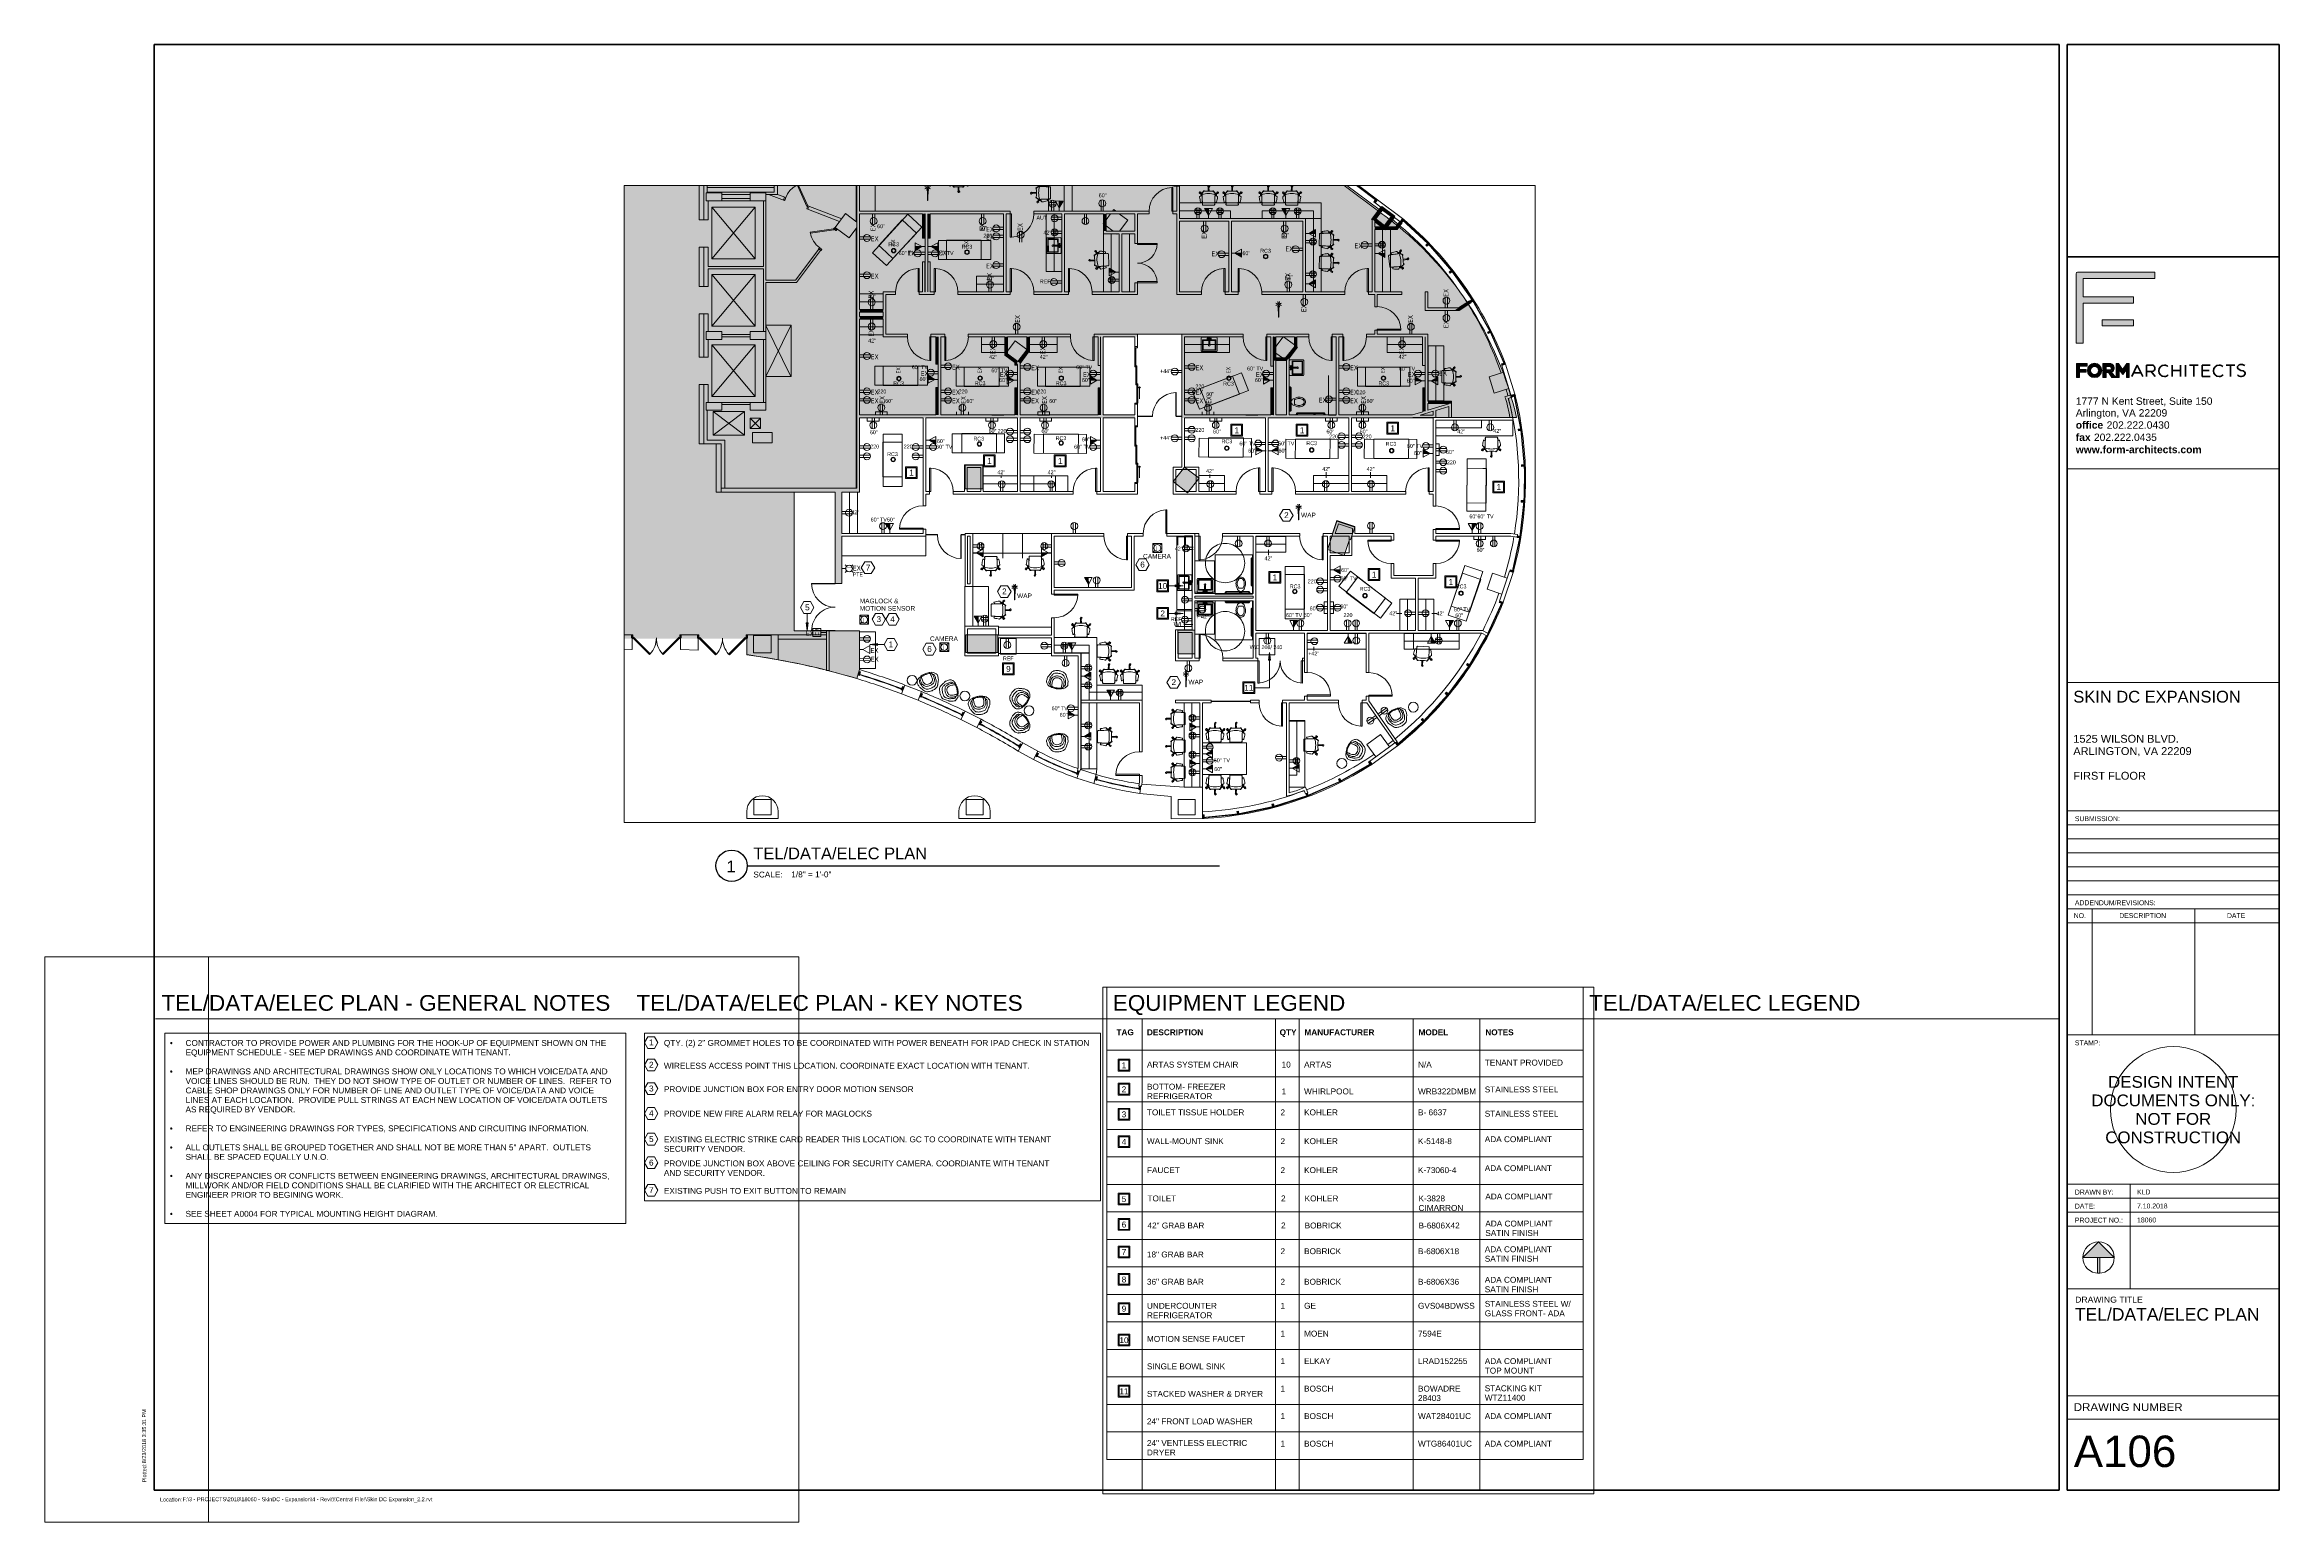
# Paper-space layout 'Layout1' of a CAD drawing. Header units: inches. Extents: x 0 to 35.6, y 0 to 23.5.
# The model-space entities are those that its viewports show. They can reach past a viewport. Long polylines and large blocks are cut down to what shows.
import ezdxf

# ---------------------------------------------------------------- set-up
doc = ezdxf.new("R2010")
doc.units = ezdxf.units.IN
doc.header["$MEASUREMENT"] = 0
for name, pattern in [('Dash', [0.25, 0.125, -0.125]), ('Demolished 3_16_', [0.28125, 0.1875, -0.09375]), ('Hidden 1_8_', [0.1875, 0.125, -0.0625]), ('Overhead', [0.15625, 0.09375, -0.0625])]:
    doc.linetypes.add(name, pattern=pattern)
for name, color, linetype, lineweight in [('A-ANNO-NOTE', 131, 'Continuous', 20), ('A-DETL', 90, 'Continuous', 9), ('A-DETL-DEMO', 6, 'Demolished 3_16_', 9), ('A-DETL-GENF', 92, 'Continuous', 9), ('A-DETL-HDLN', 90, 'Hidden 1_8_', 9), ('A-DETL-MEDM', 33, 'Continuous', 13), ('A-DETL-THIN', 151, 'Continuous', 9), ('A-DOOR', 31, 'Continuous', 13), ('A-DOOR-FRAM', 31, 'Continuous', 9), ('A-EXIST-DOOR', 250, 'Continuous', 9), ('A-EXIST-GLAZ', 250, 'Continuous', 9), ('A-EXIST-WALL-INT', 250, 'Continuous', 9), ('A-FLOR-ELTR', 250, 'Continuous', 9), ('A-WALL', 113, 'Continuous', 50), ('A-WALL-PATT', 111, 'Continuous', 13), ('COREDETAILS', 250, 'Continuous', 9), ('E-COMM-IDEN', 2, 'Continuous', 9), ('E-DATA', 2, 'Continuous', 9), ('E-ELEC-FIXT-IDEN', 2, 'Continuous', 9), ('EXTWINDOWS', 250, 'Continuous', 9), ('G-ANNO-TEXT', 231, 'Continuous', 9), ('G-ANNO-TTLB', 6, 'Continuous', 9), ('G-ANNO-TTLB-MEDM', 33, 'Continuous', 20), ('G-ANNO-TTLB-THIN', 151, 'Continuous', 9), ('G-ANNO-TTLB-WIDE', 214, 'Continuous', 50), ('I-FURN', 30, 'Continuous', 13), ('I-FURN-HDLN', 30, 'Continuous', 13), ('I-WALL', 2, 'Continuous', 13), ('new block- skin dc_dwg', 8, 'Continuous', 9), ('P-SANR-FIXT', 6, 'Continuous', 13), ('Q-CASE', 31, 'Continuous', 13), ('Q-SPCQ', 91, 'Continuous', 13), ('S-EXIST-COLS', 250, 'Continuous', 9)]:
    doc.layers.add(name, color=color, linetype=linetype, lineweight=lineweight)
doc.layers.add('G-ANNO-NPLT', color=191, linetype='Continuous', plot=False)
doc.styles.add('Arial', font='arial.ttf', dxfattribs={"height": 9})
doc.styles.add('Arial_1', font='arial.ttf', dxfattribs={"height": 0.09375})
doc.styles.add('Arial_10', font='arial.ttf', dxfattribs={"height": 0.5})
doc.styles.add('Arial_11', font='arial.ttf', dxfattribs={"height": 0.199219})
doc.styles.add('Arial_12', font='arial.ttf', dxfattribs={"height": 0.1875})
doc.styles.add('Arial_13', font='arial.ttf', dxfattribs={"height": 0.125})
doc.styles.add('Arial_14', font='arial.ttf', dxfattribs={"width": 1.025, "height": 0.25})
doc.styles.add('Arial_2', font='arial.ttf', dxfattribs={"width": 0.85, "height": 6})
doc.styles.add('Arial_3', font='arial.ttf', dxfattribs={"height": 7.125})
doc.styles.add('Arial_4', font='arial.ttf', dxfattribs={"height": 0.078125})
doc.styles.add('Arial_5', font='arial.ttf', dxfattribs={"width": 1.05, "height": 0.09375})
doc.styles.add('Arial_6', font='arial.ttf', dxfattribs={"width": 1.025, "height": 0.1875})
doc.styles.add('Arial_7', font='arial.ttf', dxfattribs={"width": 1.05, "height": 0.125})
doc.styles.add('Arial_8', font='arial.ttf', dxfattribs={"height": 0.0625})
doc.styles.add('Arial_9', font='arial.ttf', dxfattribs={"height": 0.117188})
doc.styles.add('Arial_B', font='arialbd.ttf', dxfattribs={"height": 9})
doc.styles.add('Arial_B_1', font='arialbd.ttf', dxfattribs={"height": 0.117188})
doc.styles.add('Tahoma', font='tahoma.ttf', dxfattribs={"height": 6})
doc.styles.add('Tahoma_1', font='tahoma.ttf', dxfattribs={"width": 0.85, "height": 6})
doc.styles.add('Tahoma_2', font='tahoma.ttf', dxfattribs={"width": 0.85, "height": 7.5})

# ---------------------------------------------------------------- blocks, each defined once
blk = doc.blocks.new('FORM D 24 x 36 _DC _ Arlington_ - Typical Sheet-102233-TEL_DATA_ELEC PLAN')
at = {"layer": 'A-ANNO-NOTE', "lineweight": 9}
h = blk.add_hatch(color=256, dxfattribs=at)
h.paths.add_polyline_path([(33.235, 19.037), (32.735, 19.037), (32.735, 19.136), (33.235, 19.136)], flags=0)
edge = h.paths.add_edge_path(flags=0)
edge.add_line((33.57, 19.893), (33.57, 19.792))
edge.add_line((33.57, 19.792), (32.43, 19.792))
edge.add_line((32.43, 19.792), (32.43, 19.499))
edge.add_line((32.43, 19.499), (33.235, 19.499))
edge.add_line((33.235, 19.499), (33.235, 19.4))
edge.add_line((33.235, 19.4), (32.43, 19.4))
edge.add_line((32.43, 19.4), (32.43, 18.765))
edge.add_line((32.43, 18.765), (32.32, 18.765))
edge.add_line((32.32, 18.765), (32.32, 19.869))
edge.add_arc((32.344, 19.869), 0.0239, 90, 180, ccw=False)
edge.add_line((32.344, 19.893), (33.57, 19.893))
for points in [[(32.375, 18.303), (32.375, 18.217), (32.327, 18.217), (32.327, 18.439), (32.494, 18.439), (32.494, 18.396), (32.375, 18.396), (32.375, 18.346), (32.481, 18.346), (32.481, 18.303)], [(33.06, 18.346), (33.127, 18.438), (33.166, 18.438), (33.166, 18.217), (33.121, 18.217), (33.121, 18.339), (33.061, 18.266), (33.002, 18.339), (33.002, 18.217), (32.957, 18.217), (32.957, 18.438), (32.995, 18.438)]]:
    blk.add_hatch(color=256, dxfattribs=at).paths.add_polyline_path(points, flags=0)
h = blk.add_hatch(color=256, dxfattribs=at)
edge = h.paths.add_edge_path(flags=0)
edge.add_arc((32.613, 18.329), 0.0705, 180, 360)
edge.add_arc((32.613, 18.329), 0.0705, 0, 180)
edge = h.paths.add_edge_path(flags=0)
edge.add_arc((32.613, 18.329), 0.114, 360, 540)
edge.add_arc((32.613, 18.329), 0.114, 180, 360)
h = blk.add_hatch(color=256, dxfattribs=at)
edge = h.paths.add_edge_path(flags=0)
edge.add_arc((32.854, 18.365), 0.0259, 270, 450)
edge.add_line((32.854, 18.391), (32.795, 18.391))
edge.add_line((32.795, 18.391), (32.795, 18.339))
edge.add_line((32.795, 18.339), (32.854, 18.339))
edge = h.paths.add_edge_path(flags=0)
edge.add_arc((32.852, 18.367), 0.0742, -63.8252, 74.0243, ccw=False)
edge.add_line((32.884, 18.3), (32.951, 18.217))
edge.add_line((32.951, 18.217), (32.889, 18.217))
edge.add_line((32.889, 18.217), (32.835, 18.295))
edge.add_line((32.835, 18.295), (32.795, 18.295))
edge.add_line((32.795, 18.295), (32.795, 18.217))
edge.add_line((32.795, 18.217), (32.746, 18.217))
edge.add_line((32.746, 18.217), (32.746, 18.438))
edge.add_line((32.746, 18.438), (32.872, 18.438))
at = {"layer": 'G-ANNO-TTLB'}
h = blk.add_hatch(color=256, dxfattribs=at)
edge = h.paths.add_edge_path(flags=0)
edge.add_line((32.677, 4.463), (32.927, 4.213))
edge.add_line((32.927, 4.213), (32.697, 4.213))
edge.add_line((32.697, 4.213), (32.697, 3.964))
edge.add_arc((32.677, 4.213), 0.25, 265.5358, 274.4642, ccw=False)
edge.add_line((32.658, 3.964), (32.658, 4.213))
edge.add_line((32.658, 4.213), (32.427, 4.213))
edge.add_line((32.427, 4.213), (32.677, 4.463))
at = {"layer": 'A-ANNO-NOTE'}
for p, q in [((32.427, 4.213), (32.677, 4.463)), ((32.677, 4.463), (32.427, 4.213)), ((32.927, 4.213), (32.677, 4.463)), ((32.927, 4.213), (32.677, 4.463)), ((32.927, 4.213), (32.427, 4.213)), ((32.427, 4.213), (32.658, 4.213)), ((32.658, 4.213), (32.658, 3.964)), ((32.658, 4.213), (32.658, 3.964)), ((32.697, 4.213), (32.697, 3.964)), ((32.697, 3.964), (32.697, 4.213)), ((32.697, 4.213), (32.927, 4.213))]:
    blk.add_line(p, q, dxfattribs=at)
blk.add_circle((32.677, 4.213), 0.25, dxfattribs=at)
blk.add_arc((32.677, 4.213), 0.25, 265.5358, 274.4642, dxfattribs=at)
blk.add_arc((32.677, 4.213), 0.25, 265.5358, 274.4642, dxfattribs=at)
at = {"layer": 'G-ANNO-TTLB'}
for p, q in [((32.32, 19.869), (32.32, 18.765)), ((33.57, 19.893), (32.344, 19.893)), ((32.43, 19.499), (32.43, 19.792)), ((32.43, 19.792), (33.57, 19.792)), ((33.57, 19.792), (33.57, 19.893)), ((33.235, 19.499), (32.43, 19.499)), ((32.43, 18.765), (32.43, 19.4)), ((32.43, 19.4), (33.235, 19.4)), ((33.235, 19.4), (33.235, 19.499)), ((33.235, 19.136), (32.735, 19.136)), ((32.735, 19.136), (32.735, 19.037)), ((32.735, 19.037), (33.235, 19.037)), ((33.235, 19.037), (33.235, 19.136)), ((32.32, 18.765), (32.43, 18.765)), ((32.494, 18.439), (32.327, 18.439)), ((32.327, 18.439), (32.327, 18.217)), ((32.327, 18.217), (32.375, 18.217)), ((32.375, 18.346), (32.375, 18.396)), ((32.375, 18.396), (32.494, 18.396)), ((32.481, 18.346), (32.375, 18.346)), ((32.375, 18.303), (32.481, 18.303)), ((32.375, 18.217), (32.375, 18.303)), ((32.481, 18.303), (32.481, 18.346)), ((32.494, 18.396), (32.494, 18.439)), ((32.872, 18.438), (32.746, 18.438)), ((32.746, 18.438), (32.746, 18.217)), ((32.746, 18.217), (32.795, 18.217)), ((32.795, 18.339), (32.795, 18.391)), ((32.795, 18.391), (32.854, 18.391)), ((32.854, 18.339), (32.795, 18.339)), ((32.795, 18.217), (32.795, 18.295)), ((32.795, 18.295), (32.835, 18.295)), ((32.835, 18.295), (32.889, 18.217)), ((32.951, 18.217), (32.884, 18.3)), ((32.889, 18.217), (32.951, 18.217)), ((32.995, 18.438), (32.957, 18.438)), ((32.957, 18.438), (32.957, 18.217)), ((32.957, 18.217), (33.002, 18.217)), ((33.06, 18.346), (32.995, 18.438)), ((33.002, 18.217), (33.002, 18.339)), ((33.002, 18.339), (33.061, 18.266)), ((33.127, 18.438), (33.06, 18.346)), ((33.061, 18.266), (33.121, 18.339)), ((33.121, 18.339), (33.121, 18.217)), ((33.121, 18.217), (33.166, 18.217)), ((33.166, 18.438), (33.127, 18.438)), ((33.166, 18.217), (33.166, 18.438))]:
    blk.add_line(p, q, dxfattribs=at)
at = {"layer": 'G-ANNO-TTLB', "lineweight": 70}
for p, q in [((33.289, 18.415), (33.204, 18.233)), ((33.35, 18.293), (33.232, 18.293)), ((33.289, 18.415), (33.38, 18.234)), ((33.44, 18.415), (33.524, 18.415)), ((33.44, 18.234), (33.44, 18.415)), ((33.44, 18.315), (33.516, 18.315)), ((33.516, 18.315), (33.575, 18.234)), ((33.849, 18.415), (33.849, 18.234)), ((33.849, 18.33), (33.982, 18.33)), ((33.982, 18.415), (33.982, 18.234)), ((34.061, 18.415), (34.061, 18.234)), ((34.263, 18.415), (34.124, 18.415)), ((34.193, 18.415), (34.193, 18.234)), ((34.326, 18.415), (34.45, 18.415)), ((34.326, 18.415), (34.326, 18.234)), ((34.326, 18.33), (34.438, 18.33)), ((34.326, 18.234), (34.45, 18.234)), ((34.845, 18.415), (34.706, 18.415)), ((34.775, 18.415), (34.775, 18.234))]:
    blk.add_line(p, q, dxfattribs=at)
at = {"layer": 'G-ANNO-TTLB'}
for centre, radius, start, end in [((32.344, 19.869), 0.0239, 90, 180), ((32.613, 18.329), 0.114, 360, 180), ((32.613, 18.329), 0.114, 180, 0), ((32.613, 18.329), 0.0705, 0, 180), ((32.613, 18.329), 0.0705, 180, 0), ((32.854, 18.365), 0.0259, 270, 90), ((32.852, 18.367), 0.0742, 296.1748, 74.0243)]:
    blk.add_arc(centre, radius, start, end, dxfattribs=at)
at = {"layer": 'G-ANNO-TTLB', "lineweight": 70}
for centre, radius, start, end in [((33.524, 18.365), 0.0501, 261.4304, 90), ((33.724, 18.324), 0.0905, 90, 270), ((33.724, 18.324), 0.0905, 51.4628, 90), ((33.724, 18.316), 0.0819, 270, 318), ((34.596, 18.324), 0.0905, 90, 270), ((34.596, 18.324), 0.0905, 51.4628, 90), ((34.596, 18.316), 0.0819, 270, 318), ((34.952, 18.328), 0.0959, 226.4492, 268.7721), ((34.948, 18.328), 0.0959, 55.5053, 88.7721)]:
    blk.add_arc(centre, radius, start, end, dxfattribs=at)
for points in [[(34.95, 18.424), (34.897, 18.43), (34.844, 18.363), (34.942, 18.33)], [(34.95, 18.232), (35.007, 18.235), (35.05, 18.315), (34.942, 18.33)]]:
    blk.add_open_spline(points, degree=3, dxfattribs=at)
at = {"layer": 'G-ANNO-TTLB-MEDM'}
for p, q in [((32.177, 16.764), (35.552, 16.764)), ((32.177, 13.364), (35.552, 13.364)), ((32.177, 11.324), (35.552, 11.324)), ((32.177, 11.101), (35.552, 11.101)), ((32.177, 10.878), (35.552, 10.878)), ((32.177, 10.655), (35.552, 10.655)), ((32.177, 10.432), (35.552, 10.432)), ((32.177, 10.209), (35.552, 10.209)), ((32.177, 9.986), (35.552, 9.986)), ((32.177, 9.763), (35.552, 9.763)), ((32.177, 9.54), (35.552, 9.54)), ((35.552, 7.757), (32.177, 7.757)), ((35.552, 2.014), (32.177, 2.014)), ((35.552, 1.639), (32.177, 1.639))]:
    blk.add_line(p, q, dxfattribs=at)
at = {"layer": 'G-ANNO-TTLB-THIN'}
for p, q in [((32.576, 7.757), (32.576, 9.763)), ((34.206, 7.757), (34.206, 9.763)), ((32.177, 5.382), (35.552, 5.382)), ((32.177, 5.382), (35.552, 5.382)), ((33.177, 5.382), (33.177, 3.713)), ((32.177, 5.159), (35.552, 5.159)), ((32.177, 4.936), (35.552, 4.936)), ((32.177, 4.713), (35.552, 4.713)), ((32.177, 3.713), (35.552, 3.713)), ((32.177, 3.713), (35.552, 3.713)), ((32.177, 3.713), (35.552, 3.713))]:
    blk.add_line(p, q, dxfattribs=at)
blk.add_circle((33.865, 6.569), 1, dxfattribs=at)
at = {"layer": 'G-ANNO-TTLB-WIDE'}
for p, q in [((32.052, 23.514), (1.74, 23.514)), ((1.74, 23.514), (1.74, 0.514)), ((32.052, 18.514), (32.052, 23.514)), ((32.177, 23.514), (32.177, 18.514)), ((32.177, 23.514), (35.552, 23.514)), ((35.552, 23.514), (35.552, 0.514)), ((32.177, 20.139), (35.552, 20.139)), ((32.052, 0.514), (32.052, 18.514)), ((32.177, 18.514), (32.177, 0.514)), ((1.74, 0.514), (32.052, 0.514)), ((32.177, 0.514), (35.552, 0.514))]:
    blk.add_line(p, q, dxfattribs=at)
blk.add_circle((32.613, 18.329), 0.0705, dxfattribs=at)
at = {"layer": 'G-ANNO-TTLB', "attachment_point": 1}
for s, insert, char_height, width, style in [('1777 N Kent Street, Suite 150', (32.314, 17.9), 0.11719, 2.70806, 'Arial_9'), ('Arlington, VA 22209', (32.314, 17.713), 0.11719, 1.81169, 'Arial_9'), ('office', (32.314, 17.52), 0.1172, 0.53972, 'Arial_B_1'), (' 202.222.0430', (32.76, 17.52), 0.11719, 1.30669, 'Arial_9'), ('www.form-architects.com', (32.314, 17.13), 0.11719, 2.48712, 'Arial_B_1'), ('fax ', (32.314, 17.325), 0.1172, 0.35034, 'Arial_B_1'), ('202.222.0435', (32.603, 17.325), 0.11719, 1.24988, 'Arial_9'), ('SUBMISSION:', (32.3, 11.236), 0.07812, 0.89006, 'Arial_4'), ('NO.', (32.282, 9.694), 0.0781, 0.23988, 'Arial_4'), ('ADDENDUM/REVISIONS:', (32.3, 9.898), 0.07812, 1.60022, 'Arial_4'), ('DESCRIPTION', (33.006, 9.694), 0.07812, 0.92794, 'Arial_4'), ('DATE', (34.719, 9.694), 0.0781, 0.36297, 'Arial_4'), ('STAMP:', (32.3, 7.669), 0.0781, 0.505, 'Arial_4'), ('DOCUMENTS ONLY:', (32.561, 6.808), 0.1875, 3.17045, 'Arial_6'), ('DESIGN INTENT', (32.828, 7.102), 0.1875, 2.52342, 'Arial_6'), ('NOT FOR', (33.261, 6.513), 0.1875, 1.47523, 'Arial_6'), ('CONSTRUCTION', (32.783, 6.219), 0.1875, 2.63665, 'Arial_6'), ('DRAWN BY:', (32.3, 5.294), 0.0781, 0.77328, 'Arial_4'), ('DATE:', (32.3, 5.071), 0.0781, 0.40084, 'Arial_4'), ('PROJECT NO.:', (32.3, 4.848), 0.07812, 0.95003, 'Arial_4'), ('DRAWING TITLE', (32.304, 3.59), 0.09375, 1.32231, 'Arial_5'), ('DRAWING NUMBER', (32.282, 1.896), 0.125, 2.10112, 'Arial_7'), ('Location:', (1.834, 0.394), 0.0625, 0.43241, 'Arial_8')]:
    blk.add_mtext(s, dxfattribs=dict(at, insert=insert, char_height=char_height, width=width, style=style))
at = {"layer": 'G-ANNO-TTLB', "insert": (1.554, 0.636), "char_height": 0.0625, "width": 0.36297, "attachment_point": 1, "rotation": 90, "style": 'Arial_8'}
blk.add_mtext('Plotted:', dxfattribs=at)
blk = doc.blocks.new('Viewport - Default-43798-TEL_DATA_ELEC PLAN')
at = {"layer": 'G-ANNO-TTLB', "lineweight": 30}
blk.add_circle((-0.25, 0), 0.25, dxfattribs=at)
at = {"layer": 'G-ANNO-TTLB', "insert": (0.097, -0.092), "char_height": 0.0937, "width": 0.57128, "attachment_point": 1, "style": 'Arial_1'}
blk.add_mtext('SCALE:', dxfattribs=at)
blk = doc.blocks.new('Single-Flush - 36_ x 84_-1510128-New Construction - Tel_Data_Elec Plan')
at = {"layer": 'A-DOOR', "color": 7, "lineweight": 20}
for p, q in [((16.25, 2), (16.25, 38.024)), ((18, 38.024), (16.25, 38.024)), ((18, 2), (18, 38.024)), ((18, 2), (16.25, 2))]:
    blk.add_line(p, q, dxfattribs=at)
at = {"layer": 'A-DOOR', "lineweight": 9}
blk.add_arc((18, 2), 36.067, 92.7812, 180, dxfattribs=at)
blk = doc.blocks.new('Single-Flush - 36_ x 84_-1509972-New Construction - Tel_Data_Elec Plan')
at = {"layer": 'A-DOOR', "color": 7, "lineweight": 20}
for p, q in [((16.25, -2), (16.25, -38.024)), ((18, -2), (16.25, -2)), ((18, -2), (18, -38.024)), ((18, -38.024), (16.25, -38.024))]:
    blk.add_line(p, q, dxfattribs=at)
at = {"layer": 'A-DOOR', "lineweight": 9}
blk.add_arc((18, -2), 36.067, 180, 267.2188, dxfattribs=at)
blk = doc.blocks.new('Single-Flush - 36_ x 84_-V1-New Construction - Tel_Data_Elec Plan')
at = {"layer": 'A-DOOR', "lineweight": 9}
blk.add_arc((18, 2), 36.067, 166.2665, 180, dxfattribs=at)
blk = doc.blocks.new('Chairs - Task Chair-553613-New Construction - Tel_Data_Elec Plan')
at = {"layer": 'I-FURN', "lineweight": 9}
for p, q in [((-8.612, 17.866), (-9.068, 17.737)), ((8.612, 17.866), (-8.612, 17.866)), ((9.068, 17.737), (8.612, 17.866)), ((-9.068, 17.737), (-9.26, 15.064)), ((9.26, 15.064), (9.068, 17.737)), ((-9.502, 17.284), (-9.502, 15.709)), ((-9.345, 17.284), (-9.502, 17.284)), ((-9.345, 15.709), (-9.345, 17.284)), ((9.345, 15.709), (9.345, 17.284)), ((9.345, 17.284), (9.502, 17.284)), ((9.502, 17.284), (9.502, 15.709)), ((-9.502, 15.709), (-9.345, 15.709)), ((9.502, 15.709), (9.345, 15.709)), ((-9.26, 15.064), (-9.34, 13.955)), ((9.34, 13.955), (9.26, 15.064)), ((11.943, 2.675), (11.932, 3.822)), ((-9.922, 2.445), (-9.93, 3.441)), ((9.922, 2.445), (9.93, 3.441)), ((-11.009, 3.008), (-11.009, 1.074)), ((-10.975, 1.81), (-10.996, 3.046)), ((-10.55, 2.673), (-10.559, 3.182)), ((10.55, 2.673), (10.559, 3.182)), ((10.975, 1.81), (10.996, 3.046)), ((11.009, 3.008), (11.009, 1.074)), ((11.465, 1.074), (11.465, 3.042)), ((11.505, 1.834), (11.501, 3.093)), ((-10.565, 2.339), (-10.55, 2.673)), ((10.565, 2.339), (10.55, 2.673)), ((11.847, 2.193), (11.874, 0.383)), ((-10.674, 2.108), (-10.686, 1.354)), ((10.674, 2.108), (10.686, 1.354)), ((-11.009, 1.074), (-11.315, 1.074)), ((-11.009, 1.349), (-10.471, 1.356)), ((11.009, 1.349), (10.471, 1.356)), ((11.009, 1.074), (11.465, 1.074)), ((11.804, 1.339), (11.465, 1.343)), ((11.793, 0.412), (11.804, 1.339)), ((-10.499, 0.412), (-11.315, 0.412)), ((10.499, 0.412), (11.793, 0.412)), ((11.873, 0.459), (13.229, -0.013)), ((-10.279, 0.175), (-10.26, 0.134)), ((-10.26, 0.134), (-7.712, -3.752)), ((10.26, 0.134), (7.712, -3.752)), ((10.279, 0.175), (10.26, 0.134)), ((13.447, -0.109), (13.821, 0.107)), ((14.093, 0.034), (15.153, -1.802)), ((11.097, -0.66), (11.704, -0.042)), ((14.141, -0.049), (14.175, -0.029)), ((14.175, -0.029), (15.14, -1.7)), ((-11.097, -0.66), (-11.315, -0.438)), ((-11.249, -0.505), (-11.315, -0.525)), ((-9.904, -0.41), (-10.816, -0.701)), ((9.904, -0.41), (10.816, -0.701)), ((11.249, -0.505), (12.907, -1.005)), ((13.517, -2.747), (12.457, -0.911)), ((12.47, -1.013), (12.505, -0.993)), ((13.435, -2.684), (12.47, -1.013)), ((15.14, -1.7), (15.106, -1.719)), ((15.08, -2.075), (13.79, -2.82)), ((13.469, -2.664), (13.435, -2.684)), ((-0.659, -3.463), (-0.521, -10.003)), ((0.659, -3.463), (0.521, -10.003)), ((-7.712, -3.752), (-7.193, -4.168)), ((7.712, -3.752), (7.193, -4.168)), ((-0.51, -10.161), (0.449, -9.608)), ((0.722, -9.682), (1.781, -11.517)), ((0.769, -9.764), (0.803, -9.744)), ((0.803, -9.744), (1.768, -11.415)), ((-0.841, -10.353), (-0.51, -10.161)), ((0.145, -12.462), (-0.915, -10.626)), ((-0.901, -10.728), (-0.867, -10.709)), ((0.063, -12.399), (-0.901, -10.728)), ((1.768, -11.415), (1.734, -11.434)), ((1.708, -11.79), (0.419, -12.535)), ((0.097, -12.379), (0.063, -12.399))]:
    blk.add_line(p, q, dxfattribs=at)
for centre, radius, start, end in [((-8.783, 17.462), 0.589, 197.5488, 234.8938), ((8.783, 17.462), 0.589, 305.1062, 342.4512), ((-8.783, 15.532), 0.589, 134.4881, 162.4512), ((8.783, 15.532), 0.589, 17.5488, 45.5119), ((255.741, -8.01), 265.989, 175.26326, 176.22984), ((-255.741, -8.01), 265.989, 3.77016, 4.73674), ((-11.479, 12.916), 0.859, 67.1573, 78.8809), ((-15.076, 4.353), 10.148, 60.0767, 67.2087), ((15.076, 4.353), 10.148, 112.7913, 119.9233), ((11.479, 12.916), 0.859, 12.1424, 112.8427), ((-10.321, 12.615), 0.615, 1.1809, 60.0767), ((10.321, 12.615), 0.615, 119.9233, 178.8191), ((-160.085, -23.115), 176.166, 9.32164, 11.86206), ((-165.251, 9.421), 155.578, 357.95267, 1.18088), ((165.251, 9.421), 155.578, 178.81912, 182.04733), ((13.015, 5.302), 0.749, 301.5732, 9.0231), ((-1.295, 28.696), 28.173, 295.3981, 301.4567), ((-10.482, 3.888), 0.711, 244.5158, 357.9527), ((10.482, 3.888), 0.711, 182.0473, 295.4842), ((1.295, 28.696), 28.173, 243.4007, 244.6019), ((-11.205, 3.536), 0.533, 257.675, 293.0328), ((-11.204, 3.468), 0.5, 256.7691, 292.9427), ((11.205, 3.536), 0.533, 246.9672, 303.7509), ((11.204, 3.468), 0.5, 247.0573, 301.4674), ((11.059, 2.601), 0.887, 300.1857, 4.8367), ((-11.491, 2.633), 0.971, 302.0505, 342.3775), ((-8.089, 2.532), 1.836, 182.7113, 213.401), ((8.089, 2.532), 1.836, 326.599, 357.2887), ((11.491, 2.633), 0.971, 197.6225, 237.9495), ((-9.553, 0.849), 1.042, 126.1361, 211.8602), ((0, 31.415), 31.415, 251.1164, 288.8836), ((9.553, 0.849), 1.042, 328.1398, 53.8639), ((-11.356, 0.427), 0.657, 282.0358, 358.6793), ((-11.695, 0.077), 1.251, 349.0811, 13.6231), ((11.695, 0.077), 1.251, 166.3769, 190.9189), ((11.356, 0.427), 0.657, 181.3207, 257.9642), ((11.281, 0.374), 0.593, 264.0219, 0.9117), ((-13.769, -4.393), 5.755, 42.5052, 54.6291), ((13.769, -4.393), 5.755, 125.3709, 137.4948), ((13.92, -0.066), 0.2, 30, 119.888), ((-11.281, 0.374), 0.593, 265.9466, 275.9781), ((-11.376, -0.005), 0.922, 323.5318, 350.3393), ((11.376, -0.005), 0.922, 189.6607, 216.4682), ((12.726, -1.456), 1.528, 56.4124, 70.7927), ((13.249, -0.668), 0.583, 26.0911, 56.3507), ((-10.915, -0.393), 0.323, 235.5284, 330.3379), ((-5.737, 3.533), 5.538, 226.82, 238.9813), ((5.737, 3.533), 5.538, 301.0187, 313.18), ((10.915, -0.393), 0.323, 209.6621, 304.4716), ((13.372, -0.608), 0.445, 297.8208, 26.0638), ((12.63, -0.811), 0.2, 195.1327, 209.8705), ((13.348, 0.458), 1.528, 253.2073, 267.502), ((13.308, -0.487), 0.583, 267.4248, 297.8208), ((-23.818, -2.158), 15.257, 1.4313, 3.5527), ((23.818, -2.158), 15.257, 176.4473, 178.5687), ((-6.32, -1.356), 2.285, 190.6082, 225.4023), ((6.32, -1.356), 2.285, 314.5977, 349.3918), ((14.98, -1.902), 0.2, 299.832, 30), ((13.69, -2.647), 0.2, 210, 300), ((-6.196, -0.69), 2.872, 232.9914, 264.295), ((6.196, -0.69), 2.872, 275.705, 307.0086), ((-7.347, -3.061), 1.118, 277.9248, 334.3781), ((0, -248.578), 245.116, 88.48484, 91.51516), ((7.347, -3.061), 1.118, 205.6219, 262.0752), ((0.548, -9.781), 0.2, 95.235, 119.8607), ((0.548, -9.781), 0.2, 29.8466, 95.235), ((1.006, -9.971), 1.528, 181.2073, 195.5495), ((-1.006, -9.971), 1.528, 344.4505, 358.7927), ((-0.742, -10.526), 0.2, 119.8643, 210), ((0.096, -10.225), 0.583, 195.5495, 225.746), ((0, -10.323), 0.445, 225.7229, 314.2771), ((-0.096, -10.225), 0.583, 314.254, 344.4505), ((1.608, -11.617), 0.2, 300, 30), ((0.318, -12.362), 0.2, 210, 300.1357)]:
    blk.add_arc(centre, radius, start, end, dxfattribs=at)
blk = doc.blocks.new('Chairs - Task Chair-V2-New Construction - Tel_Data_Elec Plan')
at = {"layer": 'I-FURN', "lineweight": 9}
for p, q in [((-8.612, 17.866), (-9.068, 17.737)), ((8.612, 17.866), (-8.612, 17.866)), ((9.068, 17.737), (8.612, 17.866)), ((-9.068, 17.737), (-9.286, 14.698)), ((9.286, 14.698), (9.068, 17.737)), ((-9.502, 17.284), (-9.502, 15.709)), ((-9.345, 17.284), (-9.502, 17.284)), ((-9.345, 15.709), (-9.345, 17.284)), ((9.345, 15.709), (9.345, 17.284)), ((9.345, 17.284), (9.502, 17.284)), ((9.502, 17.284), (9.502, 15.709)), ((-9.502, 15.709), (-9.345, 15.709)), ((9.502, 15.709), (9.345, 15.709)), ((-9.286, 14.698), (-9.34, 13.955)), ((9.34, 13.955), (9.286, 14.698)), ((-11.943, 2.675), (-11.932, 3.822)), ((11.943, 2.675), (11.932, 3.822)), ((-9.922, 2.445), (-9.93, 3.441)), ((9.922, 2.445), (9.93, 3.441)), ((-11.505, 1.834), (-11.501, 3.093)), ((-11.465, 1.074), (-11.465, 3.042)), ((-11.009, 3.008), (-11.009, 1.074)), ((-10.975, 1.81), (-10.996, 3.046)), ((-10.55, 2.673), (-10.559, 3.182)), ((10.55, 2.673), (10.559, 3.182)), ((10.975, 1.81), (10.996, 3.046)), ((11.009, 3.008), (11.009, 1.074)), ((11.465, 1.074), (11.465, 3.042)), ((11.505, 1.834), (11.501, 3.093)), ((-10.565, 2.339), (-10.55, 2.673)), ((10.565, 2.339), (10.55, 2.673)), ((-11.847, 2.193), (-11.874, 0.383)), ((11.847, 2.193), (11.874, 0.383)), ((-10.674, 2.108), (-10.686, 1.354)), ((10.674, 2.108), (10.686, 1.354)), ((-11.804, 1.339), (-11.465, 1.343)), ((-11.793, 0.412), (-11.804, 1.339)), ((-11.009, 1.074), (-11.465, 1.074)), ((-11.009, 1.349), (-10.471, 1.356)), ((11.009, 1.349), (10.471, 1.356)), ((11.009, 1.074), (11.465, 1.074)), ((11.804, 1.339), (11.465, 1.343)), ((11.793, 0.412), (11.804, 1.339)), ((-11.873, 0.459), (-13.229, -0.013)), ((-10.499, 0.412), (-11.793, 0.412)), ((10.499, 0.412), (11.793, 0.412)), ((11.873, 0.459), (13.229, -0.013)), ((-10.279, 0.175), (-10.26, 0.134)), ((-10.26, 0.134), (-7.712, -3.752)), ((10.26, 0.134), (7.712, -3.752)), ((10.279, 0.175), (10.26, 0.134)), ((13.447, -0.109), (13.821, 0.107)), ((14.093, 0.034), (15.153, -1.802)), ((-11.097, -0.66), (-11.704, -0.042)), ((11.097, -0.66), (11.704, -0.042)), ((14.141, -0.049), (14.175, -0.029)), ((14.175, -0.029), (15.14, -1.7)), ((-14.214, -0.638), (-13.749, -0.369)), ((-11.249, -0.505), (-12.907, -1.005)), ((-9.904, -0.41), (-10.816, -0.701)), ((9.904, -0.41), (10.816, -0.701)), ((11.249, -0.505), (12.907, -1.005)), ((-13.227, -2.747), (-14.286, -0.912)), ((-14.273, -1.013), (-14.239, -0.993)), ((-13.309, -2.684), (-14.273, -1.013)), ((-12.177, -0.785), (-11.59, -1.802)), ((-12.139, -0.773), (-11.604, -1.7)), ((13.517, -2.747), (12.457, -0.911)), ((12.47, -1.013), (12.505, -0.993)), ((13.435, -2.684), (12.47, -1.013)), ((-11.604, -1.7), (-11.638, -1.719)), ((15.14, -1.7), (15.106, -1.719)), ((-11.664, -2.075), (-12.954, -2.82)), ((15.08, -2.075), (13.79, -2.82)), ((-13.275, -2.664), (-13.309, -2.684)), ((13.469, -2.664), (13.435, -2.684)), ((-0.659, -3.463), (-0.521, -10.003)), ((0.659, -3.463), (0.521, -10.003)), ((-7.712, -3.752), (-7.193, -4.168)), ((7.712, -3.752), (7.193, -4.168)), ((-0.51, -10.161), (0.449, -9.608)), ((0.722, -9.682), (1.781, -11.517)), ((0.769, -9.764), (0.803, -9.744)), ((0.803, -9.744), (1.768, -11.415)), ((-0.841, -10.353), (-0.51, -10.161)), ((0.145, -12.462), (-0.915, -10.626)), ((-0.901, -10.728), (-0.867, -10.709)), ((0.063, -12.399), (-0.901, -10.728)), ((1.768, -11.415), (1.734, -11.434)), ((1.708, -11.79), (0.419, -12.535)), ((0.097, -12.379), (0.063, -12.399))]:
    blk.add_line(p, q, dxfattribs=at)
for centre, radius, start, end in [((-8.783, 17.462), 0.589, 197.5488, 216.2213), ((-8.783, 17.462), 0.589, 216.2213, 234.8938), ((8.783, 17.462), 0.589, 305.1062, 342.4512), ((-8.783, 15.532), 0.589, 148.4696, 162.4512), ((-8.783, 15.532), 0.589, 134.4881, 148.4696), ((8.783, 15.532), 0.589, 31.5304, 45.5119), ((8.783, 15.532), 0.589, 17.5488, 31.5304), ((255.741, -8.01), 265.989, 175.26326, 176.22984), ((-255.741, -8.01), 265.989, 3.77016, 4.73674), ((-11.479, 12.916), 0.859, 67.1573, 168.4211), ((-15.076, 4.353), 10.148, 60.0767, 67.2087), ((15.076, 4.353), 10.148, 112.7913, 119.9233), ((11.479, 12.916), 0.859, 12.1424, 112.8427), ((160.085, -23.115), 176.166, 168.14069, 170.67836), ((-10.321, 12.615), 0.615, 1.1809, 60.0767), ((10.321, 12.615), 0.615, 119.9233, 178.8191), ((-160.085, -23.115), 176.166, 9.32164, 11.86206), ((-165.251, 9.421), 155.578, 357.95267, 1.18088), ((165.251, 9.421), 155.578, 178.81912, 182.04733), ((-13.015, 5.302), 0.749, 170.9769, 238.6662), ((13.015, 5.302), 0.749, 301.5732, 9.0231), ((1.295, 28.696), 28.173, 238.5497, 244.6019), ((-1.295, 28.696), 28.173, 295.3981, 301.4567), ((-10.482, 3.888), 0.711, 244.5158, 357.9527), ((10.482, 3.888), 0.711, 182.0473, 295.4842), ((-11.205, 3.536), 0.533, 236.2491, 293.0328), ((-11.204, 3.468), 0.5, 238.5326, 292.9427), ((11.205, 3.536), 0.533, 246.9672, 303.7509), ((11.204, 3.468), 0.5, 247.0573, 301.4674), ((-11.059, 2.601), 0.887, 175.1633, 239.8143), ((11.059, 2.601), 0.887, 300.1857, 4.8367), ((-11.491, 2.633), 0.971, 302.0505, 342.3775), ((-8.089, 2.532), 1.836, 182.7113, 213.401), ((8.089, 2.532), 1.836, 326.599, 357.2887), ((11.491, 2.633), 0.971, 197.6225, 237.9495), ((-9.553, 0.849), 1.042, 126.1361, 211.8602), ((0, 31.415), 31.415, 251.1164, 288.8836), ((9.553, 0.849), 1.042, 328.1398, 53.8639), ((-11.281, 0.374), 0.593, 179.0883, 275.9781), ((-11.356, 0.427), 0.657, 282.0358, 358.6793), ((-11.695, 0.077), 1.251, 349.0811, 13.6231), ((11.695, 0.077), 1.251, 166.3769, 190.9189), ((11.356, 0.427), 0.657, 181.3207, 257.9642), ((11.281, 0.374), 0.593, 264.0219, 0.9117), ((-13.769, -4.393), 5.755, 42.5052, 54.6291), ((13.769, -4.393), 5.755, 125.3709, 137.4948), ((13.92, -0.066), 0.2, 30, 119.888), ((-13.249, -0.668), 0.583, 123.4497, 153.9089), ((-12.726, -1.456), 1.528, 109.2073, 123.5114), ((-11.376, -0.005), 0.922, 323.5318, 350.3393), ((11.376, -0.005), 0.922, 189.6607, 216.4682), ((12.726, -1.456), 1.528, 56.4124, 70.7927), ((13.249, -0.668), 0.583, 26.0911, 56.3507), ((-14.114, -0.811), 0.2, 120, 210.2094), ((-13.372, -0.608), 0.445, 153.9362, 242.1792), ((-10.915, -0.393), 0.323, 235.5284, 330.3379), ((-5.737, 3.533), 5.538, 226.82, 238.9813), ((5.737, 3.533), 5.538, 301.0187, 313.18), ((10.915, -0.393), 0.323, 209.6621, 304.4716), ((13.372, -0.608), 0.445, 297.8208, 26.0638), ((-13.308, -0.487), 0.583, 242.1792, 272.5752), ((-13.348, 0.458), 1.528, 272.498, 286.7927), ((12.63, -0.811), 0.2, 195.1327, 209.8705), ((13.348, 0.458), 1.528, 253.2073, 267.502), ((13.308, -0.487), 0.583, 267.4248, 297.8208), ((-23.818, -2.158), 15.257, 1.4313, 3.5527), ((23.818, -2.158), 15.257, 176.4473, 178.5687), ((-6.32, -1.356), 2.285, 190.6082, 225.4023), ((6.32, -1.356), 2.285, 314.5977, 349.3918), ((-11.764, -1.902), 0.2, 299.8879, 30), ((14.98, -1.902), 0.2, 299.832, 30), ((-13.054, -2.647), 0.2, 210, 300), ((13.69, -2.647), 0.2, 210, 300), ((-6.196, -0.69), 2.872, 232.9914, 264.295), ((6.196, -0.69), 2.872, 275.705, 307.0086), ((-7.347, -3.061), 1.118, 277.9248, 334.3781), ((0, -248.578), 245.116, 88.48484, 91.51516), ((7.347, -3.061), 1.118, 205.6219, 262.0752), ((0.548, -9.781), 0.2, 95.235, 119.8607), ((0.548, -9.781), 0.2, 29.8466, 95.235), ((1.006, -9.971), 1.528, 181.2073, 195.5495), ((-1.006, -9.971), 1.528, 344.4505, 358.7927), ((-0.742, -10.526), 0.2, 119.8643, 210), ((0.096, -10.225), 0.583, 195.5495, 225.746), ((0, -10.323), 0.445, 225.7229, 314.2771), ((-0.096, -10.225), 0.583, 314.254, 344.4505), ((1.608, -11.617), 0.2, 300, 30), ((0.318, -12.362), 0.2, 210, 300.1357)]:
    blk.add_arc(centre, radius, start, end, dxfattribs=at)
blk = doc.blocks.new('Chairs - Task Chair-V3-New Construction - Tel_Data_Elec Plan')
at = {"layer": 'I-FURN', "lineweight": 9}
for p, q in [((-8.612, 17.866), (-9.068, 17.737)), ((8.612, 17.866), (-8.612, 17.866)), ((9.068, 17.737), (8.612, 17.866)), ((-9.068, 17.737), (-9.115, 17.083)), ((9.267, 14.963), (9.068, 17.737)), ((-9.502, 17.284), (-9.502, 17.128)), ((-9.345, 17.284), (-9.502, 17.284)), ((-9.502, 17.128), (-9.502, 15.709)), ((-9.345, 17.11), (-9.345, 17.284)), ((-9.345, 15.709), (-9.345, 17.11)), ((-9.115, 17.083), (-9.34, 13.955)), ((9.345, 15.709), (9.345, 17.284)), ((9.345, 17.284), (9.502, 17.284)), ((9.502, 17.284), (9.502, 15.709)), ((-9.502, 15.709), (-9.345, 15.709)), ((9.502, 15.709), (9.345, 15.709)), ((9.34, 13.955), (9.267, 14.963)), ((-11.943, 2.675), (-11.932, 3.822)), ((11.943, 2.675), (11.932, 3.822)), ((-9.922, 2.445), (-9.93, 3.441)), ((9.922, 2.445), (9.93, 3.441)), ((-11.505, 1.834), (-11.501, 3.093)), ((-11.465, 1.074), (-11.465, 3.042)), ((-11.009, 3.008), (-11.009, 1.074)), ((-10.975, 1.81), (-10.996, 3.046)), ((-10.55, 2.673), (-10.559, 3.182)), ((10.55, 2.673), (10.559, 3.182)), ((10.975, 1.81), (10.996, 3.046)), ((11.009, 3.008), (11.009, 1.074)), ((11.465, 1.074), (11.465, 3.042)), ((11.505, 1.834), (11.501, 3.093)), ((-10.565, 2.339), (-10.55, 2.673)), ((10.565, 2.339), (10.55, 2.673)), ((-11.847, 2.193), (-11.874, 0.383)), ((11.847, 2.193), (11.874, 0.383)), ((-10.674, 2.108), (-10.686, 1.354)), ((10.674, 2.108), (10.686, 1.354)), ((-11.804, 1.339), (-11.465, 1.343)), ((-11.793, 0.412), (-11.804, 1.339)), ((-11.009, 1.074), (-11.465, 1.074)), ((-11.009, 1.349), (-10.471, 1.356)), ((11.009, 1.349), (10.471, 1.356)), ((11.009, 1.074), (11.465, 1.074)), ((11.804, 1.339), (11.465, 1.343)), ((11.793, 0.412), (11.804, 1.339)), ((-11.873, 0.459), (-13.229, -0.013)), ((-10.499, 0.412), (-11.793, 0.412)), ((10.499, 0.412), (11.793, 0.412)), ((11.873, 0.459), (13.229, -0.013)), ((-10.279, 0.175), (-10.26, 0.134)), ((-10.26, 0.134), (-7.712, -3.752)), ((10.26, 0.134), (7.712, -3.752)), ((10.279, 0.175), (10.26, 0.134)), ((13.447, -0.109), (13.821, 0.107)), ((14.093, 0.034), (15.153, -1.802)), ((-11.097, -0.66), (-11.704, -0.042)), ((11.097, -0.66), (11.704, -0.042)), ((14.141, -0.049), (14.175, -0.029)), ((14.175, -0.029), (15.14, -1.7)), ((-14.214, -0.638), (-13.749, -0.369)), ((-11.249, -0.505), (-12.907, -1.005)), ((-9.904, -0.41), (-10.816, -0.701)), ((9.904, -0.41), (10.816, -0.701)), ((11.249, -0.505), (12.907, -1.005)), ((-13.227, -2.747), (-14.286, -0.912)), ((-14.273, -1.013), (-14.239, -0.993)), ((-13.309, -2.684), (-14.273, -1.013)), ((-12.177, -0.785), (-11.59, -1.802)), ((-12.139, -0.773), (-11.604, -1.7)), ((13.517, -2.747), (12.457, -0.911)), ((12.47, -1.013), (12.505, -0.993)), ((13.435, -2.684), (12.47, -1.013)), ((-11.604, -1.7), (-11.638, -1.719)), ((15.14, -1.7), (15.106, -1.719)), ((-11.664, -2.075), (-12.954, -2.82)), ((15.08, -2.075), (13.79, -2.82)), ((-13.275, -2.664), (-13.309, -2.684)), ((13.469, -2.664), (13.435, -2.684)), ((-0.659, -3.463), (-0.521, -10.003)), ((0.659, -3.463), (0.521, -10.003)), ((-7.712, -3.752), (-7.193, -4.168)), ((7.712, -3.752), (7.193, -4.168)), ((-0.51, -10.161), (0.449, -9.608)), ((0.722, -9.682), (1.781, -11.517)), ((0.769, -9.764), (0.803, -9.744)), ((0.803, -9.744), (1.768, -11.415)), ((-0.841, -10.353), (-0.51, -10.161)), ((0.145, -12.462), (-0.915, -10.626)), ((-0.901, -10.728), (-0.867, -10.709)), ((0.063, -12.399), (-0.901, -10.728)), ((1.768, -11.415), (1.734, -11.434)), ((1.708, -11.79), (0.419, -12.535)), ((0.097, -12.379), (0.063, -12.399))]:
    blk.add_line(p, q, dxfattribs=at)
for centre, radius, start, end in [((-8.783, 17.462), 0.589, 197.5488, 216.2213), ((-8.783, 17.462), 0.589, 218.3962, 234.8938), ((8.783, 17.462), 0.589, 305.1062, 323.7787), ((8.783, 17.462), 0.589, 323.7787, 342.4512), ((-8.783, 15.532), 0.589, 134.4881, 162.4512), ((8.783, 15.532), 0.589, 31.5304, 45.5119), ((8.783, 15.532), 0.589, 17.5488, 31.5304), ((255.741, -8.01), 265.989, 175.26326, 176.22984), ((-255.741, -8.01), 265.989, 3.77016, 4.73674), ((-11.479, 12.916), 0.859, 67.1573, 168.4211), ((-15.076, 4.353), 10.148, 60.0767, 67.2087), ((15.076, 4.353), 10.148, 112.7913, 119.9233), ((11.479, 12.916), 0.859, 12.1424, 112.8427), ((160.085, -23.115), 176.166, 168.14069, 170.67836), ((-10.321, 12.615), 0.615, 1.1809, 60.0767), ((10.321, 12.615), 0.615, 119.9233, 178.8191), ((-160.085, -23.115), 176.166, 9.32164, 11.86206), ((-165.251, 9.421), 155.578, 357.95267, 1.18088), ((165.251, 9.421), 155.578, 178.81912, 182.04733), ((-13.015, 5.302), 0.749, 170.9769, 238.6662), ((13.015, 5.302), 0.749, 301.5732, 9.0231), ((1.295, 28.696), 28.173, 238.5497, 244.6019), ((-1.295, 28.696), 28.173, 295.3981, 301.4567), ((-10.482, 3.888), 0.711, 244.5158, 357.9527), ((10.482, 3.888), 0.711, 182.0473, 295.4842), ((-11.205, 3.536), 0.533, 236.2491, 293.0328), ((-11.204, 3.468), 0.5, 238.5326, 292.9427), ((11.205, 3.536), 0.533, 246.9672, 303.7509), ((11.204, 3.468), 0.5, 247.0573, 301.4674), ((-11.059, 2.601), 0.887, 175.1633, 239.8143), ((11.059, 2.601), 0.887, 300.1857, 4.8367), ((-11.491, 2.633), 0.971, 302.0505, 342.3775), ((-8.089, 2.532), 1.836, 182.7113, 213.401), ((8.089, 2.532), 1.836, 326.599, 357.2887), ((11.491, 2.633), 0.971, 197.6225, 237.9495), ((-9.553, 0.849), 1.042, 126.1361, 211.8602), ((0, 31.415), 31.415, 251.1164, 288.8836), ((9.553, 0.849), 1.042, 328.1398, 53.8639), ((-11.281, 0.374), 0.593, 179.0883, 275.9781), ((-11.356, 0.427), 0.657, 282.0358, 358.6793), ((-11.695, 0.077), 1.251, 349.0811, 13.6231), ((11.695, 0.077), 1.251, 166.3769, 190.9189), ((11.356, 0.427), 0.657, 181.3207, 257.9642), ((11.281, 0.374), 0.593, 264.0219, 0.9117), ((-13.769, -4.393), 5.755, 42.5052, 54.6291), ((13.769, -4.393), 5.755, 125.3709, 137.4948), ((13.92, -0.066), 0.2, 30, 119.888), ((-13.249, -0.668), 0.583, 123.4497, 153.9089), ((-12.726, -1.456), 1.528, 109.2073, 123.5114), ((-11.376, -0.005), 0.922, 323.5318, 350.3393), ((11.376, -0.005), 0.922, 189.6607, 216.4682), ((12.726, -1.456), 1.528, 56.4124, 70.7927), ((13.249, -0.668), 0.583, 26.0911, 56.3507), ((-14.114, -0.811), 0.2, 120, 210.2094), ((-13.372, -0.608), 0.445, 153.9362, 242.1792), ((-10.915, -0.393), 0.323, 235.5284, 330.3379), ((-5.737, 3.533), 5.538, 226.82, 238.9813), ((5.737, 3.533), 5.538, 301.0187, 313.18), ((10.915, -0.393), 0.323, 209.6621, 304.4716), ((13.372, -0.608), 0.445, 297.8208, 26.0638), ((-13.308, -0.487), 0.583, 242.1792, 272.5752), ((-13.348, 0.458), 1.528, 272.498, 286.7927), ((12.63, -0.811), 0.2, 195.1327, 209.8705), ((13.348, 0.458), 1.528, 253.2073, 267.502), ((13.308, -0.487), 0.583, 267.4248, 297.8208), ((-23.818, -2.158), 15.257, 1.4313, 3.5527), ((23.818, -2.158), 15.257, 176.4473, 178.5687), ((-6.32, -1.356), 2.285, 190.6082, 225.4023), ((6.32, -1.356), 2.285, 314.5977, 349.3918), ((-11.764, -1.902), 0.2, 299.8879, 30), ((14.98, -1.902), 0.2, 299.832, 30), ((-13.054, -2.647), 0.2, 210, 300), ((13.69, -2.647), 0.2, 210, 300), ((-6.196, -0.69), 2.872, 232.9914, 264.295), ((6.196, -0.69), 2.872, 275.705, 307.0086), ((-7.347, -3.061), 1.118, 277.9248, 334.3781), ((0, -248.578), 245.116, 88.48484, 91.51516), ((7.347, -3.061), 1.118, 205.6219, 262.0752), ((0.548, -9.781), 0.2, 95.235, 119.8607), ((0.548, -9.781), 0.2, 29.8466, 95.235), ((1.006, -9.971), 1.528, 181.2073, 195.5495), ((-1.006, -9.971), 1.528, 344.4505, 358.7927), ((-0.742, -10.526), 0.2, 119.8643, 210), ((0.096, -10.225), 0.583, 195.5495, 225.746), ((0, -10.323), 0.445, 225.7229, 314.2771), ((-0.096, -10.225), 0.583, 314.254, 344.4505), ((1.608, -11.617), 0.2, 300, 30), ((0.318, -12.362), 0.2, 210, 300.1357)]:
    blk.add_arc(centre, radius, start, end, dxfattribs=at)
blk = doc.blocks.new('Counter Top _No Backsplash_ - Standard Counter Top-1640915-New Construction - Tel_Data_Elec Plan')
at = {"layer": 'Q-CASE'}
for p, q in [((-11.262, 0), (-47.262, 0)), ((-11.262, -12), (-11.262, -24)), ((-47.262, -24), (-11.262, -24))]:
    blk.add_line(p, q, dxfattribs=at)
blk = doc.blocks.new('Counter Top _No Backsplash_ - Standard Counter Top-V4-New Construction - Tel_Data_Elec Plan')
at = {"layer": 'Q-CASE'}
for p, q in [((-11.283, 0), (-47.262, 0)), ((-47.262, 0), (-47.262, -12)), ((-47.262, -12), (-47.262, -24)), ((-47.262, -24), (-11.283, -24))]:
    blk.add_line(p, q, dxfattribs=at)
blk = doc.blocks.new('Counter Top _No Backsplash_ - Standard Counter Top-1813773-New Construction - Tel_Data_Elec Plan')
at = {"layer": 'Q-CASE'}
for p, q in [((21.676, 0), (-33.144, 0)), ((-47.262, 0), (-47.262, -12)), ((21.676, 0), (21.676, -12)), ((-47.262, -12), (-47.262, -12.167)), ((21.676, -12), (21.676, -24)), ((-47.262, -24), (21.676, -24))]:
    blk.add_line(p, q, dxfattribs=at)
blk = doc.blocks.new('Counter Top _No Backsplash_ - Standard Counter Top-1756717-New Construction - Tel_Data_Elec Plan')
at = {"layer": 'Q-CASE'}
for p, q in [((6.738, 0), (-47.262, 0)), ((-47.262, 0), (-47.262, -12)), ((6.738, 0), (6.738, -12)), ((-47.262, -12), (-47.262, -24)), ((6.738, -12), (6.738, -12.167)), ((-47.262, -24), (6.738, -24))]:
    blk.add_line(p, q, dxfattribs=at)
blk = doc.blocks.new('Sink-Single - 2D - Default-1642245-New Construction - Tel_Data_Elec Plan')
at = {"layer": 'P-SANR-FIXT'}
for p, q in [((11, -1.5), (-11, -1.5)), ((-12, -2.5), (-12, -22.5)), ((12, -22.5), (12, -2.5)), ((9.5, -3.25), (-9.5, -3.25)), ((-10.25, -4), (-10.25, -18.5)), ((-9.375, -18.375), (-9.375, -4.125)), ((-9.375, -4.125), (9.375, -4.125)), ((9.375, -4.125), (9.375, -18.375)), ((10.25, -18.5), (10.25, -4)), ((0.74, -12.75), (-0.76, -12.75)), ((-0.76, -12.75), (-0.76, -22.25)), ((0.74, -22.25), (0.74, -12.75)), ((-0.76, -18.375), (-9.375, -18.375)), ((9.375, -18.375), (0.74, -18.375)), ((-9.5, -19.25), (-0.76, -19.25)), ((0.74, -19.25), (9.5, -19.25)), ((-0.76, -22.25), (0.74, -22.25)), ((-11, -23.5), (11, -23.5))]:
    blk.add_line(p, q, dxfattribs=at)
for centre, radius, start, end in [((-11, -2.5), 1, 90, 180), ((11, -2.5), 1, 0, 90), ((-9.5, -4), 0.75, 90, 180), ((9.5, -4), 0.75, 360, 90), ((-0.031, -11), 1.245, 360, 180), ((-0.031, -11), 1.245, 180, 360), ((-9.5, -18.5), 0.75, 180, 270), ((9.5, -18.5), 0.75, 270, 0), ((-2.5, -21.25), 0.75, 360, 180), ((2.5, -21.25), 0.75, 360, 180), ((-2.5, -21.25), 0.75, 180, 360), ((2.5, -21.25), 0.75, 180, 360), ((-11, -22.5), 1, 180, 270), ((11, -22.5), 1, 270, 0)]:
    blk.add_arc(centre, radius, start, end, dxfattribs=at)
blk = doc.blocks.new('Toilet - Wall-Mounted_Tankless - 2D - ADA-1642246-New Construction - Tel_Data_Elec Plan')
at = {"layer": 'P-SANR-FIXT'}
for p, q in [((-3.599, 8.429), (-4.951, 12.283)), ((4.951, 12.283), (3.599, 8.429)), ((-5.041, 6.498), (-6.841, 11.63)), ((6.841, 11.63), (5.041, 6.498)), ((3.127, 8.095), (-3.127, 8.095)), ((-4.858, 5.966), (-5.041, 6.498)), ((5.041, 6.498), (4.858, 5.966)), ((-2.308, 2.863), (-2.307, 3.552)), ((2.307, 3.552), (2.308, 2.858))]:
    blk.add_line(p, q, dxfattribs=at)
for centre, radius, start, end in [((0, 19.036), 6, 41.2014, 138.7986), ((3.983, 15.549), 11.293, 138.7986, 145.3641), ((0, 19.036), 4, 41.2014, 138.7986), ((-3.983, 15.549), 11.293, 34.6359, 41.2014), ((5.914, 15.014), 13.203, 148.2162, 165.0374), ((-6.527, 14.47), 14.012, 15.2447, 32.3538), ((3.983, 15.549), 9.293, 138.7986, 145.0594), ((-3.983, 15.549), 9.293, 34.879, 41.2014), ((5.914, 15.014), 11.203, 148.4728, 165.3873), ((-6.527, 14.47), 12.012, 14.9358, 32.1619), ((3.116, 15.026), 10.521, 161.1646, 180), ((-0.625, 15.556), 8.047, 356.2246, 18.8354), ((3.116, 15.026), 8.521, 160.7152, 180), ((-0.625, 15.556), 6.047, 355.6116, 19.4099), ((3.116, 15.026), 10.521, 180, 198.8354), ((3.116, 15.026), 8.521, 180, 198.7802), ((-3.116, 15.026), 8.521, 341.2198, 0.4516), ((-3.116, 15.026), 10.521, 341.1646, 0), ((-3.127, 8.595), 0.5, 199.3315, 270), ((3.127, 8.595), 0.5, 270, 340.6685), ((-2.77, 6.684), 2.208, 198.973, 259.7506), ((2.77, 6.684), 2.208, 280.2494, 341.027), ((-3.349, 3.483), 1.044, 3.7919, 79.7506), ((3.349, 3.483), 1.044, 100.2494, 176.2081), ((0, 2.309), 0.811, 44.6678, 130.8729), ((0, 2.309), 2.309, 198.1086, 341.792), ((0, 2.309), 0.811, 246.3738, 287.1644)]:
    blk.add_arc(centre, radius, start, end, dxfattribs=at)
blk = doc.blocks.new('Chairs - Task Chair-1592014-New Construction - Tel_Data_Elec Plan')
at = {"layer": 'I-FURN', "lineweight": 9}
for p, q in [((0.145, 12.462), (-0.915, 10.626)), ((1.708, 11.79), (0.419, 12.535)), ((0.063, 12.399), (-0.901, 10.728)), ((0.097, 12.379), (0.063, 12.399)), ((0.722, 9.682), (1.781, 11.517)), ((0.803, 9.744), (1.768, 11.415)), ((1.768, 11.415), (1.734, 11.434)), ((-0.901, 10.728), (-0.867, 10.709)), ((-0.841, 10.353), (-0.51, 10.161)), ((-0.659, 3.463), (-0.521, 10.003)), ((-0.51, 10.161), (0.449, 9.608)), ((0.659, 3.463), (0.521, 10.003)), ((0.769, 9.764), (0.803, 9.744)), ((-7.712, 3.752), (-7.193, 4.168)), ((7.712, 3.752), (7.193, 4.168)), ((-10.26, -0.134), (-7.712, 3.752)), ((10.26, -0.134), (7.712, 3.752)), ((-13.227, 2.747), (-14.286, 0.912)), ((-13.309, 2.684), (-14.273, 1.013)), ((-13.275, 2.664), (-13.309, 2.684)), ((-11.664, 2.075), (-12.954, 2.82)), ((13.517, 2.747), (12.457, 0.911)), ((13.435, 2.684), (12.47, 1.013)), ((13.469, 2.664), (13.435, 2.684)), ((15.08, 2.075), (13.79, 2.82)), ((-12.177, 0.785), (-11.59, 1.802)), ((14.093, -0.034), (15.153, 1.802)), ((-12.139, 0.773), (-11.604, 1.7)), ((-11.604, 1.7), (-11.638, 1.719)), ((14.175, 0.029), (15.14, 1.7)), ((15.14, 1.7), (15.106, 1.719)), ((-14.273, 1.013), (-14.239, 0.993)), ((-11.249, 0.505), (-12.907, 1.005)), ((11.249, 0.505), (12.907, 1.005)), ((12.47, 1.013), (12.505, 0.993)), ((-14.214, 0.638), (-13.749, 0.369)), ((-11.097, 0.66), (-11.704, 0.042)), ((-9.904, 0.41), (-10.816, 0.701)), ((9.904, 0.41), (10.816, 0.701)), ((11.097, 0.66), (11.704, 0.042)), ((-11.873, -0.459), (-13.229, 0.013)), ((11.873, -0.459), (13.229, 0.013)), ((13.447, 0.109), (13.821, -0.107)), ((14.141, 0.049), (14.175, 0.029)), ((-10.279, -0.175), (-10.26, -0.134)), ((10.279, -0.175), (10.26, -0.134)), ((-11.847, -2.193), (-11.874, -0.383)), ((-11.793, -0.412), (-11.804, -1.339)), ((-10.499, -0.412), (-11.793, -0.412)), ((10.499, -0.412), (11.793, -0.412)), ((11.793, -0.412), (11.804, -1.339)), ((11.847, -2.193), (11.874, -0.383)), ((-11.804, -1.339), (-11.465, -1.343)), ((-11.465, -1.074), (-11.465, -3.042)), ((-11.009, -1.074), (-11.465, -1.074)), ((-11.009, -3.008), (-11.009, -1.074)), ((-11.009, -1.349), (-10.471, -1.356)), ((-10.674, -2.108), (-10.686, -1.354)), ((11.009, -1.349), (10.471, -1.356)), ((10.674, -2.108), (10.686, -1.354)), ((11.009, -1.074), (11.465, -1.074)), ((11.009, -3.008), (11.009, -1.074)), ((11.465, -1.074), (11.465, -3.042)), ((11.804, -1.339), (11.465, -1.343)), ((-11.505, -1.834), (-11.501, -3.093)), ((-10.975, -1.81), (-10.996, -3.046)), ((10.975, -1.81), (10.996, -3.046)), ((11.505, -1.834), (11.501, -3.093)), ((-10.565, -2.339), (-10.55, -2.673)), ((-9.922, -2.445), (-9.93, -3.441)), ((9.922, -2.445), (9.93, -3.441)), ((10.565, -2.339), (10.55, -2.673)), ((-11.943, -2.675), (-11.932, -3.822)), ((-10.55, -2.673), (-10.559, -3.182)), ((10.55, -2.673), (10.559, -3.182)), ((11.943, -2.675), (11.932, -3.822)), ((-9.262, -15.03), (-9.34, -13.955)), ((9.34, -13.955), (9.281, -14.768)), ((9.281, -14.768), (9.068, -17.737)), ((-9.068, -17.737), (-9.262, -15.03)), ((-9.502, -15.709), (-9.345, -15.709)), ((-9.502, -17.284), (-9.502, -15.709)), ((-9.345, -15.709), (-9.345, -17.284)), ((9.345, -15.709), (9.345, -17.284)), ((9.502, -15.709), (9.345, -15.709)), ((9.502, -17.284), (9.502, -15.709)), ((-9.345, -17.284), (-9.502, -17.284)), ((9.345, -17.284), (9.502, -17.284)), ((-8.612, -17.866), (-9.068, -17.737)), ((9.068, -17.737), (8.612, -17.866)), ((8.612, -17.866), (-8.612, -17.866))]:
    blk.add_line(p, q, dxfattribs=at)
for centre, radius, start, end in [((0.318, 12.362), 0.2, 59.8643, 150), ((1.608, 11.617), 0.2, 330, 60), ((0, 10.323), 0.445, 45.7229, 134.2771), ((-0.742, 10.526), 0.2, 150, 240.1357), ((1.006, 9.971), 1.528, 164.4505, 178.7927), ((0.096, 10.225), 0.583, 134.254, 164.4505), ((-0.096, 10.225), 0.583, 15.5495, 45.746), ((-1.006, 9.971), 1.528, 1.2073, 15.5495), ((0.548, 9.781), 0.2, 240.1393, 264.765), ((0.548, 9.781), 0.2, 264.765, 330.1534), ((-7.347, 3.061), 1.118, 25.6219, 82.0752), ((7.347, 3.061), 1.118, 97.9248, 154.3781), ((-6.196, 0.69), 2.872, 95.705, 127.0086), ((0, 248.578), 245.116, 268.48484, 271.51516), ((6.196, 0.69), 2.872, 52.9914, 84.295), ((-13.054, 2.647), 0.2, 60, 150), ((-6.32, 1.356), 2.285, 134.5977, 169.3918), ((6.32, 1.356), 2.285, 10.6082, 45.4023), ((13.69, 2.647), 0.2, 60, 150), ((-11.764, 1.902), 0.2, 330, 60.1121), ((14.98, 1.902), 0.2, 330, 60.168), ((-23.818, 2.158), 15.257, 356.4473, 358.5687), ((23.818, 2.158), 15.257, 181.4313, 183.5527), ((-13.308, 0.487), 0.583, 87.4248, 117.8208), ((-13.348, -0.458), 1.528, 73.2073, 87.502), ((-5.737, -3.533), 5.538, 121.0187, 133.18), ((5.737, -3.533), 5.538, 46.82, 58.9813), ((13.348, -0.458), 1.528, 92.498, 106.7927), ((13.308, 0.487), 0.583, 62.1792, 92.5752), ((-14.114, 0.811), 0.2, 149.7906, 240), ((-13.372, 0.608), 0.445, 117.8208, 206.0638), ((-10.915, 0.393), 0.323, 29.6621, 124.4716), ((10.915, 0.393), 0.323, 55.5284, 150.3379), ((12.63, 0.811), 0.2, 150.1295, 164.8673), ((13.372, 0.608), 0.445, 333.9362, 62.1792), ((-13.249, 0.668), 0.583, 206.0911, 236.5503), ((-11.376, 0.005), 0.922, 9.6607, 36.4682), ((-13.769, 4.393), 5.755, 305.3709, 317.4948), ((13.769, 4.393), 5.755, 222.5052, 234.6291), ((11.376, 0.005), 0.922, 143.5318, 170.3393), ((13.249, 0.668), 0.583, 303.6493, 333.9089), ((-12.726, 1.456), 1.528, 236.4886, 250.7927), ((-11.281, -0.374), 0.593, 84.0219, 180.9117), ((-11.356, -0.427), 0.657, 1.3207, 77.9642), ((-11.695, -0.077), 1.251, 346.3769, 10.9189), ((0, -31.415), 31.415, 71.1164, 108.8836), ((11.695, -0.077), 1.251, 169.0811, 193.6231), ((11.356, -0.427), 0.657, 102.0358, 178.6793), ((11.281, -0.374), 0.593, 359.0883, 95.9781), ((12.726, 1.456), 1.528, 289.2073, 303.5876), ((-9.553, -0.849), 1.042, 148.1398, 233.8639), ((9.553, -0.849), 1.042, 306.1361, 31.8602), ((13.92, 0.066), 0.2, 240.112, 330), ((-8.089, -2.532), 1.836, 146.599, 177.2887), ((8.089, -2.532), 1.836, 2.7113, 33.401), ((-11.059, -2.601), 0.887, 120.1857, 184.8367), ((-11.491, -2.633), 0.971, 17.6225, 57.9495), ((11.491, -2.633), 0.971, 122.0505, 162.3775), ((11.059, -2.601), 0.887, 355.1633, 59.8143), ((-11.205, -3.536), 0.533, 66.9672, 123.7509), ((-11.204, -3.468), 0.5, 67.0573, 121.4674), ((-10.482, -3.888), 0.711, 2.0473, 115.4842), ((10.482, -3.888), 0.711, 64.5158, 177.9527), ((11.205, -3.536), 0.533, 56.2491, 113.0328), ((11.204, -3.468), 0.5, 58.5326, 112.9427), ((1.295, -28.696), 28.173, 115.3981, 121.4503), ((-1.295, -28.696), 28.173, 58.5433, 64.6019), ((-165.251, -9.421), 155.578, 358.81912, 2.04733), ((165.251, -9.421), 155.578, 177.95267, 181.18088), ((-13.015, -5.302), 0.749, 121.3338, 189.0231), ((13.015, -5.302), 0.749, 350.9769, 58.4268), ((160.085, 23.115), 176.166, 189.32164, 191.85931), ((-160.085, 23.115), 176.166, 348.13794, 350.67836), ((255.741, 8.01), 265.989, 183.77016, 184.73674), ((-255.741, 8.01), 265.989, 355.26326, 356.22984), ((-10.321, -12.615), 0.615, 299.9233, 358.8191), ((10.321, -12.615), 0.615, 181.1809, 240.0767), ((-11.479, -12.916), 0.859, 191.5789, 292.8427), ((-15.076, -4.353), 10.148, 292.7913, 299.9233), ((15.076, -4.353), 10.148, 240.0767, 247.2087), ((11.479, -12.916), 0.859, 247.1573, 347.8576), ((-8.783, -15.532), 0.589, 197.5488, 225.5119), ((8.783, -15.532), 0.589, 314.4881, 342.4512), ((-8.783, -17.462), 0.589, 125.1062, 143.7787), ((8.783, -17.462), 0.589, 36.2213, 54.8938), ((-8.783, -17.462), 0.589, 143.7787, 162.4512), ((8.783, -17.462), 0.589, 17.5488, 36.2213)]:
    blk.add_arc(centre, radius, start, end, dxfattribs=at)
blk = doc.blocks.new('Door-Opening - POCKET DOOR-1861582-New Construction - Tel_Data_Elec Plan')
at = {"layer": 'A-DETL-MEDM', "lineweight": 20}
for p, q in [((-18.322, -2), (-18.322, 2)), ((17.678, 2), (17.678, -2))]:
    blk.add_line(p, q, dxfattribs=at)
blk = doc.blocks.new('Chairs - Task Chair-V5-New Construction - Tel_Data_Elec Plan')
at = {"layer": 'I-FURN', "lineweight": 9}
for p, q in [((0.057, 12.309), (-0.915, 10.626)), ((0.011, 12.309), (-0.901, 10.728)), ((1.708, 11.79), (0.81, 12.309)), ((0.722, 9.682), (1.781, 11.517)), ((0.803, 9.744), (1.768, 11.415)), ((1.768, 11.415), (1.734, 11.434)), ((-0.901, 10.728), (-0.867, 10.709)), ((-0.841, 10.353), (-0.51, 10.161)), ((-0.659, 3.463), (-0.521, 10.003)), ((-0.51, 10.161), (0.449, 9.608)), ((0.659, 3.463), (0.521, 10.003)), ((0.769, 9.764), (0.803, 9.744)), ((-7.712, 3.752), (-7.193, 4.168)), ((7.712, 3.752), (7.193, 4.168)), ((-10.26, -0.134), (-7.712, 3.752)), ((10.26, -0.134), (7.712, 3.752)), ((-13.227, 2.747), (-14.286, 0.912)), ((-13.309, 2.684), (-14.273, 1.013)), ((-13.275, 2.664), (-13.309, 2.684)), ((-11.664, 2.075), (-12.954, 2.82)), ((13.517, 2.747), (12.457, 0.911)), ((13.435, 2.684), (12.47, 1.013)), ((13.469, 2.664), (13.435, 2.684)), ((15.08, 2.075), (13.79, 2.82)), ((-12.177, 0.785), (-11.59, 1.802)), ((14.093, -0.034), (15.153, 1.802)), ((-12.139, 0.773), (-11.604, 1.7)), ((-11.604, 1.7), (-11.638, 1.719)), ((14.175, 0.029), (15.14, 1.7)), ((15.14, 1.7), (15.106, 1.719)), ((-14.273, 1.013), (-14.239, 0.993)), ((-11.249, 0.505), (-12.907, 1.005)), ((11.249, 0.505), (12.907, 1.005)), ((12.47, 1.013), (12.505, 0.993)), ((-14.214, 0.638), (-13.749, 0.369)), ((-11.097, 0.66), (-11.704, 0.042)), ((-9.904, 0.41), (-10.816, 0.701)), ((9.904, 0.41), (10.816, 0.701)), ((11.097, 0.66), (11.704, 0.042)), ((-11.873, -0.459), (-13.229, 0.013)), ((11.873, -0.459), (13.229, 0.013)), ((13.447, 0.109), (13.821, -0.107)), ((14.141, 0.049), (14.175, 0.029)), ((-10.279, -0.175), (-10.26, -0.134)), ((10.279, -0.175), (10.26, -0.134)), ((-11.847, -2.193), (-11.874, -0.383)), ((-11.793, -0.412), (-11.804, -1.339)), ((-10.499, -0.412), (-11.793, -0.412)), ((10.499, -0.412), (11.793, -0.412)), ((11.793, -0.412), (11.804, -1.339)), ((11.847, -2.193), (11.874, -0.383)), ((-11.804, -1.339), (-11.465, -1.343)), ((-11.465, -1.074), (-11.465, -3.042)), ((-11.009, -1.074), (-11.465, -1.074)), ((-11.009, -3.008), (-11.009, -1.074)), ((-11.009, -1.349), (-10.471, -1.356)), ((-10.674, -2.108), (-10.686, -1.354)), ((11.009, -1.349), (10.471, -1.356)), ((10.674, -2.108), (10.686, -1.354)), ((11.009, -1.074), (11.465, -1.074)), ((11.009, -3.008), (11.009, -1.074)), ((11.465, -1.074), (11.465, -3.042)), ((11.804, -1.339), (11.465, -1.343)), ((-11.505, -1.834), (-11.501, -3.093)), ((-10.975, -1.81), (-10.996, -3.046)), ((10.975, -1.81), (10.996, -3.046)), ((11.505, -1.834), (11.501, -3.093)), ((-10.565, -2.339), (-10.55, -2.673)), ((-9.922, -2.445), (-9.93, -3.441)), ((9.922, -2.445), (9.93, -3.441)), ((10.565, -2.339), (10.55, -2.673)), ((-11.943, -2.675), (-11.932, -3.822)), ((-10.55, -2.673), (-10.559, -3.182)), ((10.55, -2.673), (10.559, -3.182)), ((11.943, -2.675), (11.932, -3.822)), ((-9.322, -14.2), (-9.34, -13.955)), ((-9.068, -17.737), (-9.322, -14.2)), ((9.322, -14.2), (9.068, -17.737)), ((9.34, -13.955), (9.322, -14.2)), ((-9.502, -15.709), (-9.345, -15.709)), ((-9.502, -17.284), (-9.502, -15.709)), ((-9.345, -15.709), (-9.345, -17.284)), ((9.345, -15.709), (9.345, -17.284)), ((9.502, -15.709), (9.345, -15.709)), ((9.502, -17.284), (9.502, -15.709)), ((-9.345, -17.284), (-9.502, -17.284)), ((9.345, -17.284), (9.502, -17.284)), ((-8.612, -17.866), (-9.068, -17.737)), ((9.068, -17.737), (8.612, -17.866)), ((8.612, -17.866), (-8.612, -17.866))]:
    blk.add_line(p, q, dxfattribs=at)
for centre, radius, start, end in [((1.608, 11.617), 0.2, 330, 60), ((0, 10.323), 0.445, 45.7229, 134.2771), ((-0.742, 10.526), 0.2, 150, 240.1357), ((1.006, 9.971), 1.528, 164.4505, 178.7927), ((0.096, 10.225), 0.583, 134.254, 164.4505), ((-0.096, 10.225), 0.583, 15.5495, 45.746), ((-1.006, 9.971), 1.528, 1.2073, 15.5495), ((0.548, 9.781), 0.2, 240.1393, 264.765), ((0.548, 9.781), 0.2, 264.765, 330.1534), ((-7.347, 3.061), 1.118, 25.6219, 82.0752), ((7.347, 3.061), 1.118, 97.9248, 154.3781), ((-6.196, 0.69), 2.872, 95.705, 127.0086), ((0, 248.578), 245.116, 268.48484, 271.51516), ((6.196, 0.69), 2.872, 52.9914, 84.295), ((-13.054, 2.647), 0.2, 60, 150), ((-6.32, 1.356), 2.285, 134.5977, 169.3918), ((6.32, 1.356), 2.285, 10.6082, 45.4023), ((13.69, 2.647), 0.2, 60, 150), ((-11.764, 1.902), 0.2, 330, 60.1121), ((14.98, 1.902), 0.2, 330, 60.168), ((-23.818, 2.158), 15.257, 356.4473, 358.5687), ((23.818, 2.158), 15.257, 181.4313, 183.5527), ((-13.308, 0.487), 0.583, 87.4248, 117.8208), ((-13.348, -0.458), 1.528, 73.2073, 87.502), ((-5.737, -3.533), 5.538, 121.0187, 133.18), ((5.737, -3.533), 5.538, 46.82, 58.9813), ((13.348, -0.458), 1.528, 92.498, 106.7927), ((13.308, 0.487), 0.583, 62.1792, 92.5752), ((-14.114, 0.811), 0.2, 149.7906, 240), ((-13.372, 0.608), 0.445, 117.8208, 206.0638), ((-10.915, 0.393), 0.323, 29.6621, 124.4716), ((10.915, 0.393), 0.323, 55.5284, 150.3379), ((12.63, 0.811), 0.2, 150.1295, 164.8673), ((13.372, 0.608), 0.445, 333.9362, 62.1792), ((-13.249, 0.668), 0.583, 206.0911, 236.5503), ((-11.376, 0.005), 0.922, 9.6607, 36.4682), ((-13.769, 4.393), 5.755, 305.3709, 317.4948), ((13.769, 4.393), 5.755, 222.5052, 234.6291), ((11.376, 0.005), 0.922, 143.5318, 170.3393), ((13.249, 0.668), 0.583, 303.6493, 333.9089), ((-12.726, 1.456), 1.528, 236.4886, 250.7927), ((-11.281, -0.374), 0.593, 84.0219, 180.9117), ((-11.356, -0.427), 0.657, 1.3207, 77.9642), ((-11.695, -0.077), 1.251, 346.3769, 10.9189), ((0, -31.415), 31.415, 71.1164, 108.8836), ((11.695, -0.077), 1.251, 169.0811, 193.6231), ((11.356, -0.427), 0.657, 102.0358, 178.6793), ((11.281, -0.374), 0.593, 359.0883, 95.9781), ((12.726, 1.456), 1.528, 289.2073, 303.5876), ((-9.553, -0.849), 1.042, 148.1398, 233.8639), ((9.553, -0.849), 1.042, 306.1361, 31.8602), ((13.92, 0.066), 0.2, 240.112, 330), ((-8.089, -2.532), 1.836, 146.599, 177.2887), ((8.089, -2.532), 1.836, 2.7113, 33.401), ((-11.059, -2.601), 0.887, 120.1857, 184.8367), ((-11.491, -2.633), 0.971, 17.6225, 57.9495), ((11.491, -2.633), 0.971, 122.0505, 162.3775), ((11.059, -2.601), 0.887, 355.1633, 59.8143), ((-11.205, -3.536), 0.533, 66.9672, 123.7509), ((-11.204, -3.468), 0.5, 67.0573, 121.4674), ((-10.482, -3.888), 0.711, 2.0473, 115.4842), ((10.482, -3.888), 0.711, 64.5158, 177.9527), ((11.205, -3.536), 0.533, 56.2491, 113.0328), ((11.204, -3.468), 0.5, 58.5326, 112.9427), ((1.295, -28.696), 28.173, 115.3981, 121.4503), ((-1.295, -28.696), 28.173, 58.5433, 64.6019), ((-165.251, -9.421), 155.578, 358.81912, 2.04733), ((165.251, -9.421), 155.578, 177.95267, 181.18088), ((-13.015, -5.302), 0.749, 121.3338, 189.0231), ((13.015, -5.302), 0.749, 350.9769, 58.4268), ((160.085, 23.115), 176.166, 189.32164, 191.85931), ((-160.085, 23.115), 176.166, 348.13794, 350.67836), ((255.741, 8.01), 265.989, 183.77016, 184.73674), ((-255.741, 8.01), 265.989, 355.26326, 356.22984), ((-10.321, -12.615), 0.615, 299.9233, 358.8191), ((10.321, -12.615), 0.615, 181.1809, 240.0767), ((-11.479, -12.916), 0.859, 191.5789, 292.8427), ((-15.076, -4.353), 10.148, 292.7913, 299.9233), ((15.076, -4.353), 10.148, 240.0767, 247.2087), ((11.479, -12.916), 0.859, 247.1573, 347.8576), ((-8.783, -15.532), 0.589, 197.5488, 225.5119), ((8.783, -15.532), 0.589, 314.4881, 342.4512), ((-8.783, -17.462), 0.589, 125.1062, 162.4512), ((8.783, -17.462), 0.589, 17.5488, 54.8938)]:
    blk.add_arc(centre, radius, start, end, dxfattribs=at)
blk = doc.blocks.new('Chairs - Task Chair-V6-New Construction - Tel_Data_Elec Plan')
at = {"layer": 'I-FURN', "lineweight": 9}
for p, q in [((0.057, 12.309), (-0.915, 10.626)), ((0.011, 12.309), (-0.901, 10.728)), ((1.708, 11.79), (0.81, 12.309)), ((0.722, 9.682), (1.781, 11.517)), ((0.803, 9.744), (1.768, 11.415)), ((1.768, 11.415), (1.734, 11.434)), ((-0.901, 10.728), (-0.867, 10.709)), ((-0.841, 10.353), (-0.51, 10.161)), ((-0.659, 3.463), (-0.521, 10.003)), ((-0.51, 10.161), (0.449, 9.608)), ((0.659, 3.463), (0.521, 10.003)), ((0.769, 9.764), (0.803, 9.744)), ((-7.712, 3.752), (-7.193, 4.168)), ((7.712, 3.752), (7.193, 4.168)), ((-10.26, -0.134), (-7.712, 3.752)), ((10.26, -0.134), (7.712, 3.752)), ((-13.227, 2.747), (-14.286, 0.912)), ((-13.309, 2.684), (-14.273, 1.013)), ((-13.275, 2.664), (-13.309, 2.684)), ((-11.664, 2.075), (-12.954, 2.82)), ((13.517, 2.747), (12.457, 0.911)), ((13.435, 2.684), (12.47, 1.013)), ((13.469, 2.664), (13.435, 2.684)), ((15.08, 2.075), (13.79, 2.82)), ((-12.177, 0.785), (-11.59, 1.802)), ((14.093, -0.034), (15.153, 1.802)), ((-12.139, 0.773), (-11.604, 1.7)), ((-11.604, 1.7), (-11.638, 1.719)), ((14.175, 0.029), (15.14, 1.7)), ((15.14, 1.7), (15.106, 1.719)), ((-14.273, 1.013), (-14.239, 0.993)), ((-11.249, 0.505), (-12.907, 1.005)), ((11.249, 0.505), (12.907, 1.005)), ((12.47, 1.013), (12.505, 0.993)), ((-14.214, 0.638), (-13.749, 0.369)), ((-11.097, 0.66), (-11.704, 0.042)), ((-9.904, 0.41), (-10.816, 0.701)), ((9.904, 0.41), (10.816, 0.701)), ((11.097, 0.66), (11.704, 0.042)), ((-11.873, -0.459), (-13.229, 0.013)), ((11.873, -0.459), (13.229, 0.013)), ((13.447, 0.109), (13.821, -0.107)), ((14.141, 0.049), (14.175, 0.029)), ((-10.279, -0.175), (-10.26, -0.134)), ((10.279, -0.175), (10.26, -0.134)), ((-11.847, -2.193), (-11.874, -0.383)), ((-11.793, -0.412), (-11.804, -1.339)), ((-10.499, -0.412), (-11.793, -0.412)), ((10.499, -0.412), (11.793, -0.412)), ((11.793, -0.412), (11.804, -1.339)), ((11.847, -2.193), (11.874, -0.383)), ((-11.804, -1.339), (-11.465, -1.343)), ((-11.465, -1.074), (-11.465, -3.042)), ((-11.009, -1.074), (-11.465, -1.074)), ((-11.009, -3.008), (-11.009, -1.074)), ((-11.009, -1.349), (-10.471, -1.356)), ((-10.674, -2.108), (-10.686, -1.354)), ((11.009, -1.349), (10.471, -1.356)), ((10.674, -2.108), (10.686, -1.354)), ((11.009, -1.074), (11.465, -1.074)), ((11.009, -3.008), (11.009, -1.074)), ((11.465, -1.074), (11.465, -3.042)), ((11.804, -1.339), (11.465, -1.343)), ((-11.505, -1.834), (-11.501, -3.093)), ((-10.975, -1.81), (-10.996, -3.046)), ((10.975, -1.81), (10.996, -3.046)), ((11.505, -1.834), (11.501, -3.093)), ((-10.565, -2.339), (-10.55, -2.673)), ((-9.922, -2.445), (-9.93, -3.441)), ((9.922, -2.445), (9.93, -3.441)), ((10.565, -2.339), (10.55, -2.673)), ((-11.943, -2.675), (-11.932, -3.822)), ((-10.55, -2.673), (-10.559, -3.182)), ((10.55, -2.673), (10.559, -3.182)), ((11.943, -2.675), (11.932, -3.822)), ((-9.322, -14.2), (-9.34, -13.955)), ((-9.068, -17.737), (-9.322, -14.2)), ((9.322, -14.2), (9.068, -17.737)), ((9.34, -13.955), (9.322, -14.2)), ((-9.502, -15.709), (-9.345, -15.709)), ((-9.502, -17.284), (-9.502, -15.709)), ((-9.345, -15.709), (-9.345, -17.284)), ((9.345, -15.709), (9.345, -17.284)), ((9.502, -15.709), (9.345, -15.709)), ((9.502, -17.284), (9.502, -15.709)), ((-9.345, -17.284), (-9.502, -17.284)), ((9.345, -17.284), (9.502, -17.284)), ((-8.612, -17.866), (-9.068, -17.737)), ((9.068, -17.737), (8.612, -17.866)), ((8.612, -17.866), (-8.612, -17.866))]:
    blk.add_line(p, q, dxfattribs=at)
for centre, radius, start, end in [((1.608, 11.617), 0.2, 330, 60), ((0, 10.323), 0.445, 45.7229, 134.2771), ((-0.742, 10.526), 0.2, 150, 240.1357), ((1.006, 9.971), 1.528, 164.4505, 178.7927), ((0.096, 10.225), 0.583, 134.254, 164.4505), ((-0.096, 10.225), 0.583, 15.5495, 45.746), ((-1.006, 9.971), 1.528, 1.2073, 15.5495), ((0.548, 9.781), 0.2, 240.1393, 264.765), ((0.548, 9.781), 0.2, 264.765, 330.1534), ((-7.347, 3.061), 1.118, 25.6219, 82.0752), ((7.347, 3.061), 1.118, 97.9248, 154.3781), ((-6.196, 0.69), 2.872, 95.705, 127.0086), ((0, 248.578), 245.116, 268.48484, 271.51516), ((6.196, 0.69), 2.872, 52.9914, 84.295), ((-13.054, 2.647), 0.2, 60, 150), ((-6.32, 1.356), 2.285, 134.5977, 169.3918), ((6.32, 1.356), 2.285, 10.6082, 45.4023), ((13.69, 2.647), 0.2, 60, 150), ((-11.764, 1.902), 0.2, 330, 60.1121), ((14.98, 1.902), 0.2, 330, 60.168), ((-23.818, 2.158), 15.257, 356.4473, 358.5687), ((23.818, 2.158), 15.257, 181.4313, 183.5527), ((-13.308, 0.487), 0.583, 87.4248, 117.8208), ((-13.348, -0.458), 1.528, 73.2073, 87.502), ((-5.737, -3.533), 5.538, 121.0187, 133.18), ((5.737, -3.533), 5.538, 46.82, 58.9813), ((13.348, -0.458), 1.528, 92.498, 106.7927), ((13.308, 0.487), 0.583, 62.1792, 92.5752), ((-14.114, 0.811), 0.2, 149.7906, 240), ((-13.372, 0.608), 0.445, 117.8208, 206.0638), ((-10.915, 0.393), 0.323, 29.6621, 124.4716), ((10.915, 0.393), 0.323, 55.5284, 150.3379), ((12.63, 0.811), 0.2, 150.1295, 164.8673), ((13.372, 0.608), 0.445, 333.9362, 62.1792), ((-13.249, 0.668), 0.583, 206.0911, 236.5503), ((-11.376, 0.005), 0.922, 9.6607, 36.4682), ((-13.769, 4.393), 5.755, 305.3709, 317.4948), ((13.769, 4.393), 5.755, 222.5052, 234.6291), ((11.376, 0.005), 0.922, 143.5318, 170.3393), ((13.249, 0.668), 0.583, 303.6493, 333.9089), ((-12.726, 1.456), 1.528, 236.4886, 250.7927), ((-11.281, -0.374), 0.593, 84.0219, 180.9117), ((-11.356, -0.427), 0.657, 1.3207, 77.9642), ((-11.695, -0.077), 1.251, 346.3769, 10.9189), ((0, -31.415), 31.415, 71.1164, 108.8836), ((11.695, -0.077), 1.251, 169.0811, 193.6231), ((11.356, -0.427), 0.657, 102.0358, 178.6793), ((11.281, -0.374), 0.593, 359.0883, 95.9781), ((12.726, 1.456), 1.528, 289.2073, 303.5876), ((-9.553, -0.849), 1.042, 148.1398, 233.8639), ((9.553, -0.849), 1.042, 306.1361, 31.8602), ((13.92, 0.066), 0.2, 240.112, 330), ((-8.089, -2.532), 1.836, 146.599, 177.2887), ((8.089, -2.532), 1.836, 2.7113, 33.401), ((-11.059, -2.601), 0.887, 120.1857, 184.8367), ((-11.491, -2.633), 0.971, 17.6225, 57.9495), ((11.491, -2.633), 0.971, 122.0505, 162.3775), ((11.059, -2.601), 0.887, 355.1633, 59.8143), ((-11.205, -3.536), 0.533, 66.9672, 123.7509), ((-11.204, -3.468), 0.5, 67.0573, 121.4674), ((-10.482, -3.888), 0.711, 2.0473, 115.4842), ((10.482, -3.888), 0.711, 64.5158, 177.9527), ((11.205, -3.536), 0.533, 56.2491, 113.0328), ((11.204, -3.468), 0.5, 58.5326, 112.9427), ((1.295, -28.696), 28.173, 115.3981, 121.4503), ((-1.295, -28.696), 28.173, 58.5433, 64.6019), ((-165.251, -9.421), 155.578, 358.81912, 2.04733), ((165.251, -9.421), 155.578, 177.95267, 181.18088), ((-13.015, -5.302), 0.749, 121.3338, 189.0231), ((13.015, -5.302), 0.749, 350.9769, 58.4268), ((160.085, 23.115), 176.166, 189.32164, 191.85931), ((-160.085, 23.115), 176.166, 348.13794, 350.67836), ((255.741, 8.01), 265.989, 183.77016, 184.73674), ((-255.741, 8.01), 265.989, 355.26326, 356.22984), ((-10.321, -12.615), 0.615, 299.9233, 358.8191), ((10.321, -12.615), 0.615, 181.1809, 240.0767), ((-11.479, -12.916), 0.859, 191.5789, 292.8427), ((-15.076, -4.353), 10.148, 292.7913, 299.9233), ((15.076, -4.353), 10.148, 240.0767, 247.2087), ((11.479, -12.916), 0.859, 247.1573, 347.8576), ((-8.783, -15.532), 0.589, 197.5488, 225.5119), ((8.783, -15.532), 0.589, 314.4881, 328.4696), ((8.783, -15.532), 0.589, 328.4696, 342.4512), ((-8.783, -17.462), 0.589, 125.1062, 143.7787), ((8.783, -17.462), 0.589, 36.2213, 54.8938), ((-8.783, -17.462), 0.589, 143.7787, 162.4512), ((8.783, -17.462), 0.589, 17.5488, 36.2213)]:
    blk.add_arc(centre, radius, start, end, dxfattribs=at)
blk = doc.blocks.new('Chairs - Task Chair-V7-New Construction - Tel_Data_Elec Plan')
at = {"layer": 'I-FURN', "lineweight": 9}
for p, q in [((0.057, 12.309), (-0.915, 10.626)), ((0.011, 12.309), (-0.901, 10.728)), ((1.708, 11.79), (0.81, 12.309)), ((0.722, 9.682), (1.781, 11.517)), ((0.803, 9.744), (1.768, 11.415)), ((1.768, 11.415), (1.734, 11.434)), ((-0.901, 10.728), (-0.867, 10.709)), ((-0.841, 10.353), (-0.51, 10.161)), ((-0.659, 3.463), (-0.521, 10.003)), ((-0.51, 10.161), (0.449, 9.608)), ((0.659, 3.463), (0.521, 10.003)), ((0.769, 9.764), (0.803, 9.744)), ((-7.712, 3.752), (-7.193, 4.168)), ((7.712, 3.752), (7.193, 4.168)), ((-10.26, -0.134), (-7.712, 3.752)), ((10.26, -0.134), (7.712, 3.752)), ((-13.227, 2.747), (-14.286, 0.912)), ((-13.309, 2.684), (-14.273, 1.013)), ((-13.275, 2.664), (-13.309, 2.684)), ((-11.664, 2.075), (-12.954, 2.82)), ((13.517, 2.747), (12.457, 0.911)), ((13.435, 2.684), (12.47, 1.013)), ((13.469, 2.664), (13.435, 2.684)), ((15.08, 2.075), (13.79, 2.82)), ((-12.177, 0.785), (-11.59, 1.802)), ((14.093, -0.034), (15.153, 1.802)), ((-12.139, 0.773), (-11.604, 1.7)), ((-11.604, 1.7), (-11.638, 1.719)), ((14.175, 0.029), (15.14, 1.7)), ((15.14, 1.7), (15.106, 1.719)), ((-14.273, 1.013), (-14.239, 0.993)), ((-11.249, 0.505), (-12.907, 1.005)), ((11.249, 0.505), (12.907, 1.005)), ((12.47, 1.013), (12.505, 0.993)), ((-14.214, 0.638), (-13.749, 0.369)), ((-11.097, 0.66), (-11.704, 0.042)), ((-9.904, 0.41), (-10.816, 0.701)), ((9.904, 0.41), (10.816, 0.701)), ((11.097, 0.66), (11.704, 0.042)), ((-11.873, -0.459), (-13.229, 0.013)), ((11.873, -0.459), (13.229, 0.013)), ((13.447, 0.109), (13.821, -0.107)), ((14.141, 0.049), (14.175, 0.029)), ((-10.279, -0.175), (-10.26, -0.134)), ((10.279, -0.175), (10.26, -0.134)), ((-11.847, -2.193), (-11.874, -0.383)), ((-11.793, -0.412), (-11.804, -1.339)), ((-10.499, -0.412), (-11.793, -0.412)), ((10.499, -0.412), (11.793, -0.412)), ((11.793, -0.412), (11.804, -1.339)), ((11.847, -2.193), (11.874, -0.383)), ((-11.804, -1.339), (-11.465, -1.343)), ((-11.465, -1.074), (-11.465, -3.042)), ((-11.009, -1.074), (-11.465, -1.074)), ((-11.009, -3.008), (-11.009, -1.074)), ((-11.009, -1.349), (-10.471, -1.356)), ((-10.674, -2.108), (-10.686, -1.354)), ((11.009, -1.349), (10.471, -1.356)), ((10.674, -2.108), (10.686, -1.354)), ((11.009, -1.074), (11.465, -1.074)), ((11.009, -3.008), (11.009, -1.074)), ((11.465, -1.074), (11.465, -3.042)), ((11.804, -1.339), (11.465, -1.343)), ((-11.505, -1.834), (-11.501, -3.093)), ((-10.975, -1.81), (-10.996, -3.046)), ((10.975, -1.81), (10.996, -3.046)), ((11.505, -1.834), (11.501, -3.093)), ((-10.565, -2.339), (-10.55, -2.673)), ((-9.922, -2.445), (-9.93, -3.441)), ((9.922, -2.445), (9.93, -3.441)), ((10.565, -2.339), (10.55, -2.673)), ((-11.943, -2.675), (-11.932, -3.822)), ((-10.55, -2.673), (-10.559, -3.182)), ((10.55, -2.673), (10.559, -3.182)), ((11.943, -2.675), (11.932, -3.822)), ((-9.322, -14.2), (-9.34, -13.955)), ((-9.068, -17.737), (-9.322, -14.2)), ((9.322, -14.2), (9.068, -17.737)), ((9.34, -13.955), (9.322, -14.2)), ((-9.502, -15.709), (-9.345, -15.709)), ((-9.502, -17.284), (-9.502, -15.709)), ((-9.345, -15.709), (-9.345, -17.284)), ((9.345, -15.709), (9.345, -17.284)), ((9.502, -15.709), (9.345, -15.709)), ((9.502, -17.284), (9.502, -15.709)), ((-9.345, -17.284), (-9.502, -17.284)), ((9.345, -17.284), (9.502, -17.284)), ((-8.612, -17.866), (-9.068, -17.737)), ((9.068, -17.737), (8.612, -17.866)), ((8.612, -17.866), (-8.612, -17.866))]:
    blk.add_line(p, q, dxfattribs=at)
for centre, radius, start, end in [((1.608, 11.617), 0.2, 330, 60), ((0, 10.323), 0.445, 45.7229, 134.2771), ((-0.742, 10.526), 0.2, 150, 240.1357), ((1.006, 9.971), 1.528, 164.4505, 178.7927), ((0.096, 10.225), 0.583, 134.254, 164.4505), ((-0.096, 10.225), 0.583, 15.5495, 45.746), ((-1.006, 9.971), 1.528, 1.2073, 15.5495), ((0.548, 9.781), 0.2, 240.1393, 264.765), ((0.548, 9.781), 0.2, 264.765, 330.1534), ((-7.347, 3.061), 1.118, 25.6219, 82.0752), ((7.347, 3.061), 1.118, 97.9248, 154.3781), ((-6.196, 0.69), 2.872, 95.705, 127.0086), ((0, 248.578), 245.116, 268.48484, 271.51516), ((6.196, 0.69), 2.872, 52.9914, 84.295), ((-13.054, 2.647), 0.2, 60, 150), ((-6.32, 1.356), 2.285, 134.5977, 169.3918), ((6.32, 1.356), 2.285, 10.6082, 45.4023), ((13.69, 2.647), 0.2, 60, 150), ((-11.764, 1.902), 0.2, 330, 60.1121), ((14.98, 1.902), 0.2, 330, 60.168), ((-23.818, 2.158), 15.257, 356.4473, 358.5687), ((23.818, 2.158), 15.257, 181.4313, 183.5527), ((-13.308, 0.487), 0.583, 87.4248, 117.8208), ((-13.348, -0.458), 1.528, 73.2073, 87.502), ((-5.737, -3.533), 5.538, 121.0187, 133.18), ((5.737, -3.533), 5.538, 46.82, 58.9813), ((13.348, -0.458), 1.528, 92.498, 106.7927), ((13.308, 0.487), 0.583, 62.1792, 92.5752), ((-14.114, 0.811), 0.2, 149.7906, 240), ((-13.372, 0.608), 0.445, 117.8208, 206.0638), ((-10.915, 0.393), 0.323, 29.6621, 124.4716), ((10.915, 0.393), 0.323, 55.5284, 150.3379), ((12.63, 0.811), 0.2, 150.1295, 164.8673), ((13.372, 0.608), 0.445, 333.9362, 62.1792), ((-13.249, 0.668), 0.583, 206.0911, 236.5503), ((-11.376, 0.005), 0.922, 9.6607, 36.4682), ((-13.769, 4.393), 5.755, 305.3709, 317.4948), ((13.769, 4.393), 5.755, 222.5052, 234.6291), ((11.376, 0.005), 0.922, 143.5318, 170.3393), ((13.249, 0.668), 0.583, 303.6493, 333.9089), ((-12.726, 1.456), 1.528, 236.4886, 250.7927), ((-11.281, -0.374), 0.593, 84.0219, 180.9117), ((-11.356, -0.427), 0.657, 1.3207, 77.9642), ((-11.695, -0.077), 1.251, 346.3769, 10.9189), ((0, -31.415), 31.415, 71.1164, 108.8836), ((11.695, -0.077), 1.251, 169.0811, 193.6231), ((11.356, -0.427), 0.657, 102.0358, 178.6793), ((11.281, -0.374), 0.593, 359.0883, 95.9781), ((12.726, 1.456), 1.528, 289.2073, 303.5876), ((-9.553, -0.849), 1.042, 148.1398, 233.8639), ((9.553, -0.849), 1.042, 306.1361, 31.8602), ((13.92, 0.066), 0.2, 240.112, 330), ((-8.089, -2.532), 1.836, 146.599, 177.2887), ((8.089, -2.532), 1.836, 2.7113, 33.401), ((-11.059, -2.601), 0.887, 120.1857, 184.8367), ((-11.491, -2.633), 0.971, 17.6225, 57.9495), ((11.491, -2.633), 0.971, 122.0505, 162.3775), ((11.059, -2.601), 0.887, 355.1633, 59.8143), ((-11.205, -3.536), 0.533, 66.9672, 123.7509), ((-11.204, -3.468), 0.5, 67.0573, 121.4674), ((-10.482, -3.888), 0.711, 2.0473, 115.4842), ((10.482, -3.888), 0.711, 64.5158, 177.9527), ((11.205, -3.536), 0.533, 56.2491, 113.0328), ((11.204, -3.468), 0.5, 58.5326, 112.9427), ((1.295, -28.696), 28.173, 115.3981, 121.4503), ((-1.295, -28.696), 28.173, 58.5433, 64.6019), ((-165.251, -9.421), 155.578, 358.81912, 2.04733), ((165.251, -9.421), 155.578, 177.95267, 181.18088), ((-13.015, -5.302), 0.749, 121.3338, 189.0231), ((13.015, -5.302), 0.749, 350.9769, 58.4268), ((160.085, 23.115), 176.166, 189.32164, 191.85931), ((-160.085, 23.115), 176.166, 348.13794, 350.67836), ((255.741, 8.01), 265.989, 183.77016, 184.73674), ((-255.741, 8.01), 265.989, 355.26326, 356.22984), ((-10.321, -12.615), 0.615, 299.9233, 358.8191), ((10.321, -12.615), 0.615, 181.1809, 240.0767), ((-11.479, -12.916), 0.859, 191.5789, 292.8427), ((-15.076, -4.353), 10.148, 292.7913, 299.9233), ((15.076, -4.353), 10.148, 240.0767, 247.2087), ((11.479, -12.916), 0.859, 247.1573, 347.8576), ((-8.783, -15.532), 0.589, 197.5488, 211.5304), ((-8.783, -15.532), 0.589, 211.5304, 225.5119), ((8.783, -15.532), 0.589, 314.4881, 328.4696), ((8.783, -15.532), 0.589, 328.4696, 342.4512), ((-8.783, -17.462), 0.589, 125.1062, 143.7787), ((8.783, -17.462), 0.589, 36.2213, 54.8938), ((-8.783, -17.462), 0.589, 143.7787, 162.4512), ((8.783, -17.462), 0.589, 17.5488, 36.2213)]:
    blk.add_arc(centre, radius, start, end, dxfattribs=at)
blk = doc.blocks.new('Chairs - Task Chair-V8-New Construction - Tel_Data_Elec Plan')
at = {"layer": 'I-FURN', "lineweight": 9}
for p, q in [((0.145, 12.462), (-0.915, 10.626)), ((1.708, 11.79), (0.419, 12.535)), ((0.063, 12.399), (-0.901, 10.728)), ((0.097, 12.379), (0.063, 12.399)), ((0.722, 9.682), (1.781, 11.517)), ((0.803, 9.744), (1.768, 11.415)), ((1.768, 11.415), (1.734, 11.434)), ((-0.901, 10.728), (-0.867, 10.709)), ((-0.841, 10.353), (-0.51, 10.161)), ((-0.659, 3.463), (-0.521, 10.003)), ((-0.51, 10.161), (0.449, 9.608)), ((0.659, 3.463), (0.521, 10.003)), ((0.769, 9.764), (0.803, 9.744)), ((-7.712, 3.752), (-7.193, 4.168)), ((7.712, 3.752), (7.193, 4.168)), ((-10.26, -0.134), (-7.712, 3.752)), ((10.26, -0.134), (7.712, 3.752)), ((-13.227, 2.747), (-14.286, 0.912)), ((-13.309, 2.684), (-14.273, 1.013)), ((-13.275, 2.664), (-13.309, 2.684)), ((-11.664, 2.075), (-12.954, 2.82)), ((13.517, 2.747), (12.457, 0.911)), ((13.435, 2.684), (12.47, 1.013)), ((13.469, 2.664), (13.435, 2.684)), ((15.08, 2.075), (13.79, 2.82)), ((-12.177, 0.785), (-11.59, 1.802)), ((14.093, -0.034), (15.153, 1.802)), ((-12.139, 0.773), (-11.604, 1.7)), ((-11.604, 1.7), (-11.638, 1.719)), ((14.175, 0.029), (15.14, 1.7)), ((15.14, 1.7), (15.106, 1.719)), ((-14.273, 1.013), (-14.239, 0.993)), ((-11.249, 0.505), (-12.907, 1.005)), ((11.249, 0.505), (12.907, 1.005)), ((12.47, 1.013), (12.505, 0.993)), ((-14.214, 0.638), (-13.749, 0.369)), ((-11.097, 0.66), (-11.704, 0.042)), ((-9.904, 0.41), (-10.816, 0.701)), ((9.904, 0.41), (10.816, 0.701)), ((11.097, 0.66), (11.704, 0.042)), ((-11.873, -0.459), (-13.229, 0.013)), ((11.873, -0.459), (13.229, 0.013)), ((13.447, 0.109), (13.821, -0.107)), ((14.141, 0.049), (14.175, 0.029)), ((-10.279, -0.175), (-10.26, -0.134)), ((10.279, -0.175), (10.26, -0.134)), ((-11.847, -2.193), (-11.874, -0.383)), ((-11.793, -0.412), (-11.804, -1.339)), ((-10.499, -0.412), (-11.793, -0.412)), ((10.499, -0.412), (11.793, -0.412)), ((11.793, -0.412), (11.804, -1.339)), ((11.847, -2.193), (11.874, -0.383)), ((-11.804, -1.339), (-11.465, -1.343)), ((-11.465, -1.074), (-11.465, -3.042)), ((-11.009, -1.074), (-11.465, -1.074)), ((-11.009, -3.008), (-11.009, -1.074)), ((-11.009, -1.349), (-10.471, -1.356)), ((-10.674, -2.108), (-10.686, -1.354)), ((11.009, -1.349), (10.471, -1.356)), ((10.674, -2.108), (10.686, -1.354)), ((11.009, -1.074), (11.465, -1.074)), ((11.009, -3.008), (11.009, -1.074)), ((11.465, -1.074), (11.465, -3.042)), ((11.804, -1.339), (11.465, -1.343)), ((-11.505, -1.834), (-11.501, -3.093)), ((-10.975, -1.81), (-10.996, -3.046)), ((10.975, -1.81), (10.996, -3.046)), ((11.505, -1.834), (11.501, -3.093)), ((-10.565, -2.339), (-10.55, -2.673)), ((-9.922, -2.445), (-9.93, -3.441)), ((9.922, -2.445), (9.93, -3.441)), ((10.565, -2.339), (10.55, -2.673)), ((-11.943, -2.675), (-11.932, -3.822)), ((-10.55, -2.673), (-10.559, -3.182)), ((10.55, -2.673), (10.559, -3.182)), ((11.943, -2.675), (11.932, -3.822)), ((-9.262, -15.03), (-9.34, -13.955)), ((9.34, -13.955), (9.281, -14.768)), ((9.281, -14.768), (9.068, -17.737)), ((-9.068, -17.737), (-9.262, -15.03)), ((-9.502, -15.709), (-9.345, -15.709)), ((-9.502, -17.284), (-9.502, -15.709)), ((-9.345, -15.709), (-9.345, -17.284)), ((9.345, -15.709), (9.345, -17.284)), ((9.502, -15.709), (9.345, -15.709)), ((9.502, -17.284), (9.502, -15.709)), ((-9.345, -17.284), (-9.502, -17.284)), ((9.345, -17.284), (9.502, -17.284)), ((-8.612, -17.866), (-9.068, -17.737)), ((9.068, -17.737), (8.612, -17.866)), ((8.612, -17.866), (-8.612, -17.866))]:
    blk.add_line(p, q, dxfattribs=at)
for centre, radius, start, end in [((0.318, 12.362), 0.2, 59.8643, 150), ((1.608, 11.617), 0.2, 330, 60), ((0, 10.323), 0.445, 45.7229, 134.2771), ((-0.742, 10.526), 0.2, 150, 240.1357), ((1.006, 9.971), 1.528, 164.4505, 178.7927), ((0.096, 10.225), 0.583, 134.254, 164.4505), ((-0.096, 10.225), 0.583, 15.5495, 45.746), ((-1.006, 9.971), 1.528, 1.2073, 15.5495), ((0.548, 9.781), 0.2, 240.1393, 264.765), ((0.548, 9.781), 0.2, 264.765, 330.1534), ((-7.347, 3.061), 1.118, 25.6219, 82.0752), ((7.347, 3.061), 1.118, 97.9248, 154.3781), ((-6.196, 0.69), 2.872, 95.705, 127.0086), ((0, 248.578), 245.116, 268.48484, 271.51516), ((6.196, 0.69), 2.872, 52.9914, 84.295), ((-13.054, 2.647), 0.2, 60, 150), ((-6.32, 1.356), 2.285, 134.5977, 169.3918), ((6.32, 1.356), 2.285, 10.6082, 45.4023), ((13.69, 2.647), 0.2, 60, 150), ((-11.764, 1.902), 0.2, 330, 60.1121), ((14.98, 1.902), 0.2, 330, 60.168), ((-23.818, 2.158), 15.257, 356.4473, 358.5687), ((23.818, 2.158), 15.257, 181.4313, 183.5527), ((-13.308, 0.487), 0.583, 87.4248, 117.8208), ((-13.348, -0.458), 1.528, 73.2073, 87.502), ((-5.737, -3.533), 5.538, 121.0187, 133.18), ((5.737, -3.533), 5.538, 46.82, 58.9813), ((13.348, -0.458), 1.528, 92.498, 106.7927), ((13.308, 0.487), 0.583, 62.1792, 92.5752), ((-14.114, 0.811), 0.2, 149.7906, 240), ((-13.372, 0.608), 0.445, 117.8208, 206.0638), ((-10.915, 0.393), 0.323, 29.6621, 124.4716), ((10.915, 0.393), 0.323, 55.5284, 150.3379), ((12.63, 0.811), 0.2, 150.1295, 164.8673), ((13.372, 0.608), 0.445, 333.9362, 62.1792), ((-13.249, 0.668), 0.583, 206.0911, 236.5503), ((-11.376, 0.005), 0.922, 9.6607, 36.4682), ((-13.769, 4.393), 5.755, 305.3709, 317.4948), ((13.769, 4.393), 5.755, 222.5052, 234.6291), ((11.376, 0.005), 0.922, 143.5318, 170.3393), ((13.249, 0.668), 0.583, 303.6493, 333.9089), ((-12.726, 1.456), 1.528, 236.4886, 250.7927), ((-11.281, -0.374), 0.593, 84.0219, 180.9117), ((-11.356, -0.427), 0.657, 1.3207, 77.9642), ((-11.695, -0.077), 1.251, 346.3769, 10.9189), ((0, -31.415), 31.415, 71.1164, 108.8836), ((11.695, -0.077), 1.251, 169.0811, 193.6231), ((11.356, -0.427), 0.657, 102.0358, 178.6793), ((11.281, -0.374), 0.593, 359.0883, 95.9781), ((12.726, 1.456), 1.528, 289.2073, 303.5876), ((-9.553, -0.849), 1.042, 148.1398, 233.8639), ((9.553, -0.849), 1.042, 306.1361, 31.8602), ((13.92, 0.066), 0.2, 240.112, 330), ((-8.089, -2.532), 1.836, 146.599, 177.2887), ((8.089, -2.532), 1.836, 2.7113, 33.401), ((-11.059, -2.601), 0.887, 120.1857, 184.8367), ((-11.491, -2.633), 0.971, 17.6225, 57.9495), ((11.491, -2.633), 0.971, 122.0505, 162.3775), ((11.059, -2.601), 0.887, 355.1633, 59.8143), ((-11.205, -3.536), 0.533, 66.9672, 123.7509), ((-11.204, -3.468), 0.5, 67.0573, 121.4674), ((-10.482, -3.888), 0.711, 2.0473, 115.4842), ((10.482, -3.888), 0.711, 64.5158, 177.9527), ((11.205, -3.536), 0.533, 56.2491, 113.0328), ((11.204, -3.468), 0.5, 58.5326, 112.9427), ((1.295, -28.696), 28.173, 115.3981, 121.4503), ((-1.295, -28.696), 28.173, 58.5433, 64.6019), ((-165.251, -9.421), 155.578, 358.81912, 2.04733), ((165.251, -9.421), 155.578, 177.95267, 181.18088), ((-13.015, -5.302), 0.749, 121.3338, 189.0231), ((13.015, -5.302), 0.749, 350.9769, 58.4268), ((160.085, 23.115), 176.166, 189.32164, 191.85931), ((-160.085, 23.115), 176.166, 348.13794, 350.67836), ((255.741, 8.01), 265.989, 183.77016, 184.73674), ((-255.741, 8.01), 265.989, 355.26326, 356.22984), ((-10.321, -12.615), 0.615, 299.9233, 358.8191), ((10.321, -12.615), 0.615, 181.1809, 240.0767), ((-11.479, -12.916), 0.859, 191.5789, 292.8427), ((-15.076, -4.353), 10.148, 292.7913, 299.9233), ((15.076, -4.353), 10.148, 240.0767, 247.2087), ((11.479, -12.916), 0.859, 247.1573, 347.8576), ((-8.783, -15.532), 0.589, 197.5488, 225.5119), ((8.783, -15.532), 0.589, 314.4881, 342.4512), ((-8.783, -17.462), 0.589, 125.1062, 162.4512), ((8.783, -17.462), 0.589, 17.5488, 54.8938)]:
    blk.add_arc(centre, radius, start, end, dxfattribs=at)
blk = doc.blocks.new('Counter Top _No Backsplash_ - Standard Counter Top-V9-New Construction - Tel_Data_Elec Plan')
at = {"layer": 'Q-CASE'}
for q in [(-47.262, 0), (-11.262, -12.049)]:
    blk.add_line((-11.262, 0), q, dxfattribs=at)
blk = doc.blocks.new('Chairs - Task Chair-V10-New Construction - Tel_Data_Elec Plan')
at = {"layer": 'I-FURN', "lineweight": 9}
for p, q in [((0.145, 12.462), (-0.915, 10.626)), ((1.708, 11.79), (0.419, 12.535)), ((0.063, 12.399), (-0.901, 10.728)), ((0.097, 12.379), (0.063, 12.399)), ((0.722, 9.682), (1.781, 11.517)), ((0.803, 9.744), (1.768, 11.415)), ((1.768, 11.415), (1.734, 11.434)), ((-0.901, 10.728), (-0.867, 10.709)), ((-0.841, 10.353), (-0.51, 10.161)), ((-0.659, 3.463), (-0.521, 10.003)), ((-0.51, 10.161), (0.449, 9.608)), ((0.659, 3.463), (0.521, 10.003)), ((0.769, 9.764), (0.803, 9.744)), ((-7.712, 3.752), (-7.193, 4.168)), ((7.712, 3.752), (7.193, 4.168)), ((-10.26, -0.134), (-7.712, 3.752)), ((10.26, -0.134), (7.712, 3.752)), ((-13.227, 2.747), (-14.286, 0.912)), ((-13.309, 2.684), (-14.273, 1.013)), ((-13.275, 2.664), (-13.309, 2.684)), ((-11.664, 2.075), (-12.954, 2.82)), ((13.517, 2.747), (12.457, 0.911)), ((13.435, 2.684), (12.47, 1.013)), ((13.469, 2.664), (13.435, 2.684)), ((15.08, 2.075), (13.79, 2.82)), ((-12.177, 0.785), (-11.59, 1.802)), ((14.093, -0.034), (15.153, 1.802)), ((-12.139, 0.773), (-11.604, 1.7)), ((-11.604, 1.7), (-11.638, 1.719)), ((14.175, 0.029), (15.14, 1.7)), ((15.14, 1.7), (15.106, 1.719)), ((-14.273, 1.013), (-14.239, 0.993)), ((-11.249, 0.505), (-12.907, 1.005)), ((11.249, 0.505), (12.907, 1.005)), ((12.47, 1.013), (12.505, 0.993)), ((-14.214, 0.638), (-13.749, 0.369)), ((-11.097, 0.66), (-11.704, 0.042)), ((-9.904, 0.41), (-10.816, 0.701)), ((9.904, 0.41), (10.816, 0.701)), ((11.097, 0.66), (11.704, 0.042)), ((-11.873, -0.459), (-13.229, 0.013)), ((11.873, -0.459), (13.229, 0.013)), ((13.447, 0.109), (13.821, -0.107)), ((14.141, 0.049), (14.175, 0.029)), ((-10.279, -0.175), (-10.26, -0.134)), ((10.279, -0.175), (10.26, -0.134)), ((-11.847, -2.193), (-11.874, -0.383)), ((-11.793, -0.412), (-11.804, -1.339)), ((-10.499, -0.412), (-11.793, -0.412)), ((10.499, -0.412), (11.793, -0.412)), ((11.793, -0.412), (11.804, -1.339)), ((11.847, -2.193), (11.874, -0.383)), ((-11.804, -1.339), (-11.465, -1.343)), ((-11.465, -1.074), (-11.465, -3.042)), ((-11.009, -1.074), (-11.465, -1.074)), ((-11.009, -3.008), (-11.009, -1.074)), ((-11.009, -1.349), (-10.471, -1.356)), ((-10.674, -2.108), (-10.686, -1.354)), ((11.009, -1.349), (10.471, -1.356)), ((10.674, -2.108), (10.686, -1.354)), ((11.009, -1.074), (11.465, -1.074)), ((11.009, -3.008), (11.009, -1.074)), ((11.465, -1.074), (11.465, -3.042)), ((11.804, -1.339), (11.465, -1.343)), ((-11.505, -1.834), (-11.501, -3.093)), ((-10.975, -1.81), (-10.996, -3.046)), ((10.975, -1.81), (10.996, -3.046)), ((11.505, -1.834), (11.501, -3.093)), ((-10.565, -2.339), (-10.55, -2.673)), ((-9.922, -2.445), (-9.93, -3.441)), ((9.922, -2.445), (9.93, -3.441)), ((10.565, -2.339), (10.55, -2.673)), ((-11.943, -2.675), (-11.932, -3.822)), ((-10.55, -2.673), (-10.559, -3.182)), ((10.55, -2.673), (10.559, -3.182)), ((11.943, -2.675), (11.932, -3.822)), ((-9.068, -17.737), (-9.34, -13.955)), ((9.34, -13.955), (9.068, -17.737)), ((-9.502, -15.709), (-9.345, -15.709)), ((-9.502, -17.284), (-9.502, -15.709)), ((-9.345, -15.709), (-9.345, -17.284)), ((9.345, -15.709), (9.345, -17.284)), ((9.502, -15.709), (9.345, -15.709)), ((9.502, -17.284), (9.502, -15.709)), ((-9.345, -17.284), (-9.502, -17.284)), ((9.345, -17.284), (9.502, -17.284)), ((-8.612, -17.866), (-9.068, -17.737)), ((9.068, -17.737), (8.612, -17.866)), ((8.612, -17.866), (-8.612, -17.866))]:
    blk.add_line(p, q, dxfattribs=at)
for centre, radius, start, end in [((0.318, 12.362), 0.2, 59.8643, 150), ((1.608, 11.617), 0.2, 330, 60), ((0, 10.323), 0.445, 45.7229, 134.2771), ((-0.742, 10.526), 0.2, 150, 240.1357), ((1.006, 9.971), 1.528, 164.4505, 178.7927), ((0.096, 10.225), 0.583, 134.254, 164.4505), ((-0.096, 10.225), 0.583, 15.5495, 45.746), ((-1.006, 9.971), 1.528, 1.2073, 15.5495), ((0.548, 9.781), 0.2, 240.1393, 264.765), ((0.548, 9.781), 0.2, 264.765, 330.1534), ((-7.347, 3.061), 1.118, 25.6219, 82.0752), ((7.347, 3.061), 1.118, 97.9248, 154.3781), ((-6.196, 0.69), 2.872, 95.705, 127.0086), ((0, 248.578), 245.116, 268.48484, 271.51516), ((6.196, 0.69), 2.872, 52.9914, 84.295), ((-13.054, 2.647), 0.2, 60, 150), ((-6.32, 1.356), 2.285, 134.5977, 169.3918), ((6.32, 1.356), 2.285, 10.6082, 45.4023), ((13.69, 2.647), 0.2, 60, 150), ((-11.764, 1.902), 0.2, 330, 60.1121), ((14.98, 1.902), 0.2, 330, 60.168), ((-23.818, 2.158), 15.257, 356.4473, 358.5687), ((23.818, 2.158), 15.257, 181.4313, 183.5527), ((-13.308, 0.487), 0.583, 87.4248, 117.8208), ((-13.348, -0.458), 1.528, 73.2073, 87.502), ((-5.737, -3.533), 5.538, 121.0187, 133.18), ((5.737, -3.533), 5.538, 46.82, 58.9813), ((13.348, -0.458), 1.528, 92.498, 106.7927), ((13.308, 0.487), 0.583, 62.1792, 92.5752), ((-14.114, 0.811), 0.2, 149.7906, 240), ((-13.372, 0.608), 0.445, 117.8208, 206.0638), ((-10.915, 0.393), 0.323, 29.6621, 124.4716), ((10.915, 0.393), 0.323, 55.5284, 150.3379), ((12.63, 0.811), 0.2, 150.1295, 164.8673), ((13.372, 0.608), 0.445, 333.9362, 62.1792), ((-13.249, 0.668), 0.583, 206.0911, 236.5503), ((-11.376, 0.005), 0.922, 9.6607, 36.4682), ((-13.769, 4.393), 5.755, 305.3709, 317.4948), ((13.769, 4.393), 5.755, 222.5052, 234.6291), ((11.376, 0.005), 0.922, 143.5318, 170.3393), ((13.249, 0.668), 0.583, 303.6493, 333.9089), ((-12.726, 1.456), 1.528, 236.4886, 250.7927), ((-11.281, -0.374), 0.593, 84.0219, 180.9117), ((-11.356, -0.427), 0.657, 1.3207, 77.9642), ((-11.695, -0.077), 1.251, 346.3769, 10.9189), ((0, -31.415), 31.415, 71.1164, 108.8836), ((11.695, -0.077), 1.251, 169.0811, 193.6231), ((11.356, -0.427), 0.657, 102.0358, 178.6793), ((11.281, -0.374), 0.593, 359.0883, 95.9781), ((12.726, 1.456), 1.528, 289.2073, 303.5876), ((-9.553, -0.849), 1.042, 148.1398, 233.8639), ((9.553, -0.849), 1.042, 306.1361, 31.8602), ((13.92, 0.066), 0.2, 240.112, 330), ((-8.089, -2.532), 1.836, 146.599, 177.2887), ((8.089, -2.532), 1.836, 2.7113, 33.401), ((-11.059, -2.601), 0.887, 120.1857, 184.8367), ((-11.491, -2.633), 0.971, 17.6225, 57.9495), ((11.491, -2.633), 0.971, 122.0505, 162.3775), ((11.059, -2.601), 0.887, 355.1633, 59.8143), ((-11.205, -3.536), 0.533, 66.9672, 123.7509), ((-11.204, -3.468), 0.5, 67.0573, 121.4674), ((-10.482, -3.888), 0.711, 2.0473, 115.4842), ((10.482, -3.888), 0.711, 64.5158, 177.9527), ((11.205, -3.536), 0.533, 56.2491, 113.0328), ((11.204, -3.468), 0.5, 58.5326, 112.9427), ((1.295, -28.696), 28.173, 115.3981, 121.4503), ((-1.295, -28.696), 28.173, 58.5433, 64.6019), ((-165.251, -9.421), 155.578, 0.00627, 2.04733), ((165.251, -9.421), 155.578, 177.95267, 180.33902), ((-13.015, -5.302), 0.749, 121.3338, 189.0231), ((13.015, -5.302), 0.749, 350.9769, 58.4268), ((160.085, 23.115), 176.166, 189.32164, 190.58303), ((-160.085, 23.115), 176.166, 349.00112, 350.67836), ((160.085, 23.115), 176.166, 190.59048, 191.85931), ((-165.251, -9.421), 155.578, 358.81912, 0.00627), ((255.741, 8.01), 265.989, 183.77016, 184.73674), ((-255.741, 8.01), 265.989, 356.04462, 356.22984), ((-255.741, 8.01), 265.989, 355.26326, 356.04462), ((165.251, -9.421), 155.578, 180.33902, 181.18088), ((-160.085, 23.115), 176.166, 348.13794, 349.00112), ((-10.321, -12.615), 0.615, 299.9233, 358.8191), ((10.321, -12.615), 0.615, 181.1809, 240.0767), ((-11.479, -12.916), 0.859, 191.5789, 292.8427), ((-15.076, -4.353), 10.148, 292.7913, 299.9233), ((15.076, -4.353), 10.148, 240.0767, 247.2087), ((11.479, -12.916), 0.859, 247.1573, 347.8576), ((-8.783, -15.532), 0.589, 197.5488, 225.5119), ((8.783, -15.532), 0.589, 314.4881, 342.4512), ((-8.783, -17.462), 0.589, 125.1062, 162.4512), ((8.783, -17.462), 0.589, 17.5488, 54.8938)]:
    blk.add_arc(centre, radius, start, end, dxfattribs=at)
blk = doc.blocks.new('Double-Flush - 60_ x 84_-1670312-New Construction - Tel_Data_Elec Plan')
at = {"layer": 'A-DOOR', "color": 7, "lineweight": 20}
for p, q in [((-30, 32), (-28.25, 32)), ((-30, 2), (-30, 32)), ((-28.25, 2), (-28.25, 32)), ((30, 2), (30, 32)), ((28.25, 2), (28.25, 31.949)), ((-30, 2), (-28.25, 2)), ((30, 2), (28.25, 2))]:
    blk.add_line(p, q, dxfattribs=at)
at = {"layer": 'A-DOOR', "lineweight": 9}
for centre, start, end in [((-30, 2), 0, 90), ((30, 2), 90, 180)]:
    blk.add_arc(centre, 30, start, end, dxfattribs=at)
blk = doc.blocks.new('Upper Cabinet - Standard Upper Cabinet-1732716-New Construction - Tel_Data_Elec Plan')
at = {"layer": 'Q-CASE'}
blk.add_line((-11.262, 0), (-47.262, 0), dxfattribs=at)
at = {"layer": 'Q-CASE', "linetype": 'Overhead', "lineweight": 9}
for p, q in [((-47.262, 0), (-47.262, -12)), ((-11.262, -12), (-11.262, 0)), ((-47.262, -12), (-11.262, -12))]:
    blk.add_line(p, q, dxfattribs=at)
blk = doc.blocks.new('Upper Cabinet - Standard Upper Cabinet-1780837-New Construction - Tel_Data_Elec Plan')
at = {"layer": 'Q-CASE', "linetype": 'Overhead', "lineweight": 9}
for p, q in [((-47.262, 12), (-11.262, 12)), ((-47.262, 0), (-47.262, 12)), ((-11.262, 12), (-11.262, 0))]:
    blk.add_line(p, q, dxfattribs=at)
at = {"layer": 'Q-CASE'}
blk.add_line((-11.262, 0), (-47.262, 0), dxfattribs=at)
blk = doc.blocks.new('Upper Cabinet - Standard Upper Cabinet-1670793-New Construction - Tel_Data_Elec Plan')
at = {"layer": 'Q-CASE'}
blk.add_line((-11.283, 0), (-47.262, 0), dxfattribs=at)
at = {"layer": 'Q-CASE', "linetype": 'Overhead', "lineweight": 9}
for p, q in [((-47.262, 0), (-47.262, -12)), ((-11.283, -12), (-11.283, 0)), ((-47.262, -12), (-11.283, -12))]:
    blk.add_line(p, q, dxfattribs=at)
blk = doc.blocks.new('Upper Cabinet - Standard Upper Cabinet-1732213-New Construction - Tel_Data_Elec Plan')
at = {"layer": 'Q-CASE'}
blk.add_line((-5.262, 0), (-47.262, 0), dxfattribs=at)
at = {"layer": 'Q-CASE', "linetype": 'Overhead', "lineweight": 9}
for p, q in [((-47.262, 0), (-47.262, -12)), ((-5.262, -12), (-5.262, 0)), ((-47.262, -12), (-5.262, -12))]:
    blk.add_line(p, q, dxfattribs=at)
blk = doc.blocks.new('Upper Cabinet - Standard Upper Cabinet-1916725-New Construction - Tel_Data_Elec Plan')
at = {"layer": 'Q-CASE'}
blk.add_line((21.676, 0), (-47.262, 0), dxfattribs=at)
at = {"layer": 'Q-CASE', "linetype": 'Overhead', "lineweight": 9}
for p, q in [((-47.262, 0), (-47.262, -12)), ((21.676, -12), (21.676, 0)), ((-47.262, -12), (21.676, -12))]:
    blk.add_line(p, q, dxfattribs=at)
blk = doc.blocks.new('Upper Cabinet - Standard Upper Cabinet-1756677-New Construction - Tel_Data_Elec Plan')
at = {"layer": 'Q-CASE'}
blk.add_line((6.738, 0), (-47.262, 0), dxfattribs=at)
at = {"layer": 'Q-CASE', "linetype": 'Overhead', "lineweight": 9}
for p, q in [((-47.262, 0), (-47.262, -12)), ((6.738, -12), (6.738, 0)), ((-47.262, -12), (6.738, -12))]:
    blk.add_line(p, q, dxfattribs=at)
blk = doc.blocks.new('Upper Cabinet - Standard Upper Cabinet-1821101-New Construction - Tel_Data_Elec Plan')
at = {"layer": 'Q-CASE'}
blk.add_line((48.116, 0), (-47.262, 0), dxfattribs=at)
at = {"layer": 'Q-CASE', "linetype": 'Overhead', "lineweight": 9}
for p, q in [((-47.262, 0), (-47.262, -12)), ((48.116, -12), (48.116, 0)), ((-47.262, -12), (48.116, -12))]:
    blk.add_line(p, q, dxfattribs=at)
blk = doc.blocks.new('Upper Cabinet - Standard Upper Cabinet-1775553-New Construction - Tel_Data_Elec Plan')
at = {"layer": 'Q-CASE'}
blk.add_line((36.938, 0), (-47.262, 0), dxfattribs=at)
at = {"layer": 'Q-CASE', "linetype": 'Overhead', "lineweight": 9}
for p, q in [((-47.262, 0), (-47.262, -12)), ((36.938, -12), (36.938, 0)), ((-47.262, -12), (36.938, -12))]:
    blk.add_line(p, q, dxfattribs=at)
blk = doc.blocks.new('Counter Top _No Backsplash_ - Standard Counter Top-1774389-New Construction - Tel_Data_Elec Plan')
at = {"layer": 'Q-CASE'}
for p, q in [((47.988, 0), (-47.262, 0)), ((47.988, 0), (47.988, -12)), ((-47.262, -12), (-47.262, -24)), ((47.988, -12), (47.988, -24)), ((-47.262, -24), (47.988, -24))]:
    blk.add_line(p, q, dxfattribs=at)
blk = doc.blocks.new('Counter Top _No Backsplash_ - Standard Counter Top-1758023-New Construction - Tel_Data_Elec Plan')
at = {"layer": 'Q-CASE'}
for p, q in [((36.738, 0), (-47.262, 0)), ((-47.262, 0), (-47.262, -12)), ((36.738, 0), (36.738, -12)), ((-47.262, -12), (-47.262, -24)), ((36.738, -12), (36.738, -24)), ((-47.262, -24), (36.738, -24))]:
    blk.add_line(p, q, dxfattribs=at)
blk = doc.blocks.new('Counter Top _No Backsplash_ - Standard Counter Top-1703440-New Construction - Tel_Data_Elec Plan')
at = {"layer": 'Q-CASE'}
for p, q in [((64.866, 0), (-47.262, 0)), ((64.866, 0), (64.866, -11.968)), ((-47.262, -2.949), (-47.262, -12)), ((-47.262, -12), (-47.262, -24)), ((64.866, -12), (64.866, -24)), ((-47.262, -24), (64.866, -24))]:
    blk.add_line(p, q, dxfattribs=at)
blk = doc.blocks.new('Upper Cabinet - Standard Upper Cabinet-1776508-New Construction - Tel_Data_Elec Plan')
at = {"layer": 'Q-CASE'}
blk.add_line((64.866, 0), (-47.262, 0), dxfattribs=at)
at = {"layer": 'Q-CASE', "linetype": 'Overhead', "lineweight": 9}
for p, q in [((-47.262, 0), (-47.262, -12)), ((64.866, -12), (64.866, 0)), ((-47.262, -12), (64.866, -12))]:
    blk.add_line(p, q, dxfattribs=at)
blk = doc.blocks.new('Upper Cabinet - Standard Upper Cabinet-1777185-New Construction - Tel_Data_Elec Plan')
at = {"layer": 'Q-CASE'}
for p, q in [((-35.294, 0), (-47.262, 0)), ((30.738, 0), (-35.294, 0))]:
    blk.add_line(p, q, dxfattribs=at)
at = {"layer": 'Q-CASE', "linetype": 'Overhead', "lineweight": 9}
for p, q in [((-47.262, 0), (-47.262, -12)), ((30.738, -12), (30.738, 0)), ((-47.262, -12), (30.738, -12))]:
    blk.add_line(p, q, dxfattribs=at)
blk = doc.blocks.new('Upper Cabinet - Standard Upper Cabinet-1759021-New Construction - Tel_Data_Elec Plan')
at = {"layer": 'Q-CASE'}
blk.add_line((41.78, 0), (-47.262, 0), dxfattribs=at)
at = {"layer": 'Q-CASE', "linetype": 'Overhead', "lineweight": 9}
for p, q in [((-47.262, 0), (-47.262, -12)), ((41.78, -12), (41.78, 0)), ((-47.262, -12), (41.78, -12))]:
    blk.add_line(p, q, dxfattribs=at)
blk = doc.blocks.new('Upper Cabinet - Standard Upper Cabinet-1814856-New Construction - Tel_Data_Elec Plan')
at = {"layer": 'Q-CASE', "linetype": 'Overhead', "lineweight": 9}
for p, q in [((-47.262, 12), (41.78, 12)), ((-47.262, 0), (-47.262, 12)), ((41.78, 12), (41.78, 0))]:
    blk.add_line(p, q, dxfattribs=at)
at = {"layer": 'Q-CASE'}
blk.add_line((41.78, 0), (-47.262, 0), dxfattribs=at)
blk = doc.blocks.new('Counter Top _No Backsplash_ - Standard Counter Top-1673684-New Construction - Tel_Data_Elec Plan')
at = {"layer": 'Q-CASE'}
for p, q in [((41.78, 0), (-47.262, 0)), ((-47.262, -12), (-47.262, -24)), ((41.78, -12), (41.78, -24)), ((-47.262, -24), (41.78, -24))]:
    blk.add_line(p, q, dxfattribs=at)
blk = doc.blocks.new('Upper Cabinet - Standard Upper Cabinet-1830269-New Construction - Tel_Data_Elec Plan')
at = {"layer": 'Q-CASE', "linetype": 'Overhead', "lineweight": 9}
for p, q in [((-47.262, 12), (41.238, 12)), ((-47.262, 0), (-47.262, 12)), ((41.238, 12), (41.238, 0))]:
    blk.add_line(p, q, dxfattribs=at)
at = {"layer": 'Q-CASE'}
blk.add_line((41.238, 0), (-47.262, 0), dxfattribs=at)
blk = doc.blocks.new('Counter Top _No Backsplash_ - Standard Counter Top-1830148-New Construction - Tel_Data_Elec Plan')
at = {"layer": 'Q-CASE'}
for p, q in [((41.238, 0), (-47.262, 0)), ((41.309, 0), (41.238, 0)), ((41.309, 0), (41.309, -24)), ((-47.262, -12), (-47.262, -24)), ((-47.262, -24), (41.309, -24))]:
    blk.add_line(p, q, dxfattribs=at)
blk = doc.blocks.new('Counter Top _No Backsplash_ - Standard Counter Top-1732984-New Construction - Tel_Data_Elec Plan')
at = {"layer": 'Q-CASE'}
blk.add_line((43.437, 0), (4.372, 0), dxfattribs=at)
blk = doc.blocks.new('chair - chair-1675997-New Construction - Tel_Data_Elec Plan')
at = {"layer": 'I-FURN', "lineweight": 9}
for p, q in [((-34.098, -10.692), (-34.098, 18.808)), ((-34.098, 18.808), (18.902, 18.808)), ((18.902, 18.808), (18.902, -5.192)), ((18.902, -5.192), (18.902, -10.692)), ((18.902, -10.692), (-34.098, -10.692))]:
    blk.add_line(p, q, dxfattribs=at)
at = {"layer": 'I-FURN-HDLN', "linetype": 'Dash', "lineweight": 9}
for p, q in [((-46.496, 18.808), (-46.496, -10.192)), ((-46.496, 18.808), (33.504, 18.808)), ((33.504, 18.808), (33.504, -10.192)), ((-46.496, -10.192), (33.504, -10.192))]:
    blk.add_line(p, q, dxfattribs=at)
blk = doc.blocks.new('chair - chair-1676363-New Construction - Tel_Data_Elec Plan')
at = {"layer": 'I-FURN', "lineweight": 9}
for p, q in [((-34.098, 10.692), (-34.098, -18.808)), ((18.902, 10.692), (-34.098, 10.692)), ((18.902, 5.192), (18.902, 10.692)), ((18.902, -18.808), (18.902, 5.192)), ((-34.098, -18.808), (18.902, -18.808))]:
    blk.add_line(p, q, dxfattribs=at)
at = {"layer": 'I-FURN-HDLN', "linetype": 'Dash', "lineweight": 9}
for p, q in [((-46.496, 10.192), (33.504, 10.192)), ((-46.496, -18.808), (-46.496, 10.192)), ((33.504, -18.808), (33.504, 10.192)), ((-46.496, -18.808), (33.504, -18.808))]:
    blk.add_line(p, q, dxfattribs=at)
blk = doc.blocks.new('Counter Top _No Backsplash_ - Standard Counter Top-1723761-New Construction - Tel_Data_Elec Plan')
at = {"layer": 'Q-CASE'}
for p, q in [((-8.197, 0), (-47.262, 0)), ((-47.262, -12), (-8.197, -12))]:
    blk.add_line(p, q, dxfattribs=at)
blk = doc.blocks.new('Counter Top _No Backsplash_ - Standard Counter Top-1732173-New Construction - Tel_Data_Elec Plan')
at = {"layer": 'Q-CASE'}
for p, q in [((-5.262, 0), (-47.262, 0)), ((-47.262, 0), (-47.262, -12)), ((-5.262, 0), (-5.262, -12)), ((-47.262, -12), (-47.262, -12.167)), ((-5.262, -12), (-5.262, -24)), ((-47.262, -21.064), (-47.262, -24)), ((-47.262, -24), (-5.262, -24))]:
    blk.add_line(p, q, dxfattribs=at)
blk = doc.blocks.new('Counter Top _No Backsplash_ - Standard Counter Top-1703252-New Construction - Tel_Data_Elec Plan')
at = {"layer": 'Q-CASE'}
for p, q in [((-35.245, 0), (-47.262, 0)), ((42.787, 0), (-35.213, 0)), ((91.505, 0), (42.787, 0)), ((169.505, 0), (91.505, 0)), ((-47.262, 0), (-47.262, -24)), ((169.505, -12), (169.505, -24)), ((-47.262, -24), (169.505, -24))]:
    blk.add_line(p, q, dxfattribs=at)
blk = doc.blocks.new('Upper Cabinet - Standard Upper Cabinet-1777391-New Construction - Tel_Data_Elec Plan')
at = {"layer": 'Q-CASE'}
blk.add_line((30.738, 0), (-47.262, 0), dxfattribs=at)
at = {"layer": 'Q-CASE', "linetype": 'Overhead', "lineweight": 9}
for p, q in [((-47.262, 0), (-47.262, -12)), ((30.738, -12), (30.738, 0)), ((-47.262, -12), (30.738, -12))]:
    blk.add_line(p, q, dxfattribs=at)
blk = doc.blocks.new('Counter Top _No Backsplash_ - Standard Counter Top-1732240-New Construction - Tel_Data_Elec Plan')
at = {"layer": 'Q-CASE'}
for p, q in [((-5.262, 12), (-5.262, 24)), ((-5.262, 0), (-5.262, 12)), ((-5.262, 0), (-46.606, 0))]:
    blk.add_line(p, q, dxfattribs=at)
blk = doc.blocks.new('Upper Cabinet - Standard Upper Cabinet-1823419-New Construction - Tel_Data_Elec Plan')
at = {"layer": 'Q-CASE', "linetype": 'Overhead', "lineweight": 9}
for p, q in [((-47.262, 12), (-5.762, 12)), ((-47.262, 0), (-47.262, 12)), ((-5.762, 12), (-5.762, 0))]:
    blk.add_line(p, q, dxfattribs=at)
at = {"layer": 'Q-CASE'}
blk.add_line((-5.762, 0), (-47.262, 0), dxfattribs=at)
blk = doc.blocks.new('Single-Flush - 36_ x 84_ PANELED-1861567-New Construction - Tel_Data_Elec Plan')
at = {"layer": 'A-DOOR', "color": 7, "lineweight": 20}
for p, q in [((16.25, 2), (16.25, 38.024)), ((18, 38.024), (16.25, 38.024)), ((18, 2), (18, 38.024)), ((18, 2), (16.25, 2))]:
    blk.add_line(p, q, dxfattribs=at)
at = {"layer": 'A-DOOR', "lineweight": 9}
blk.add_arc((18, 2), 36.067, 92.7812, 180, dxfattribs=at)
blk = doc.blocks.new('Counter Top _No Backsplash_ - Standard Counter Top-1723731-New Construction - Tel_Data_Elec Plan')
at = {"layer": 'Q-CASE'}
for p, q in [((-8.197, 0), (-47.262, 0)), ((-47.262, -24), (-8.197, -24))]:
    blk.add_line(p, q, dxfattribs=at)
blk = doc.blocks.new('Door-Opening - POCKET DOOR-1861580-New Construction - Tel_Data_Elec Plan')
at = {"layer": 'A-DETL-MEDM', "lineweight": 20}
for p, q in [((-18.322, 2), (-18.322, -2)), ((17.678, -2), (17.678, 2))]:
    blk.add_line(p, q, dxfattribs=at)
blk = doc.blocks.new('Counter Top _No Backsplash_ - Standard Counter Top-V11-New Construction - Tel_Data_Elec Plan')
at = {"layer": 'Q-CASE'}
for p, q in [((-8.197, 0), (-47.262, 0)), ((-47.262, 0), (-47.262, -23.936)), ((-47.262, -23.936), (-47.262, -24)), ((-47.262, -24), (-8.197, -24))]:
    blk.add_line(p, q, dxfattribs=at)
blk = doc.blocks.new('Sink-Single - 2D - Default-V12-New Construction - Tel_Data_Elec Plan')
at = {"layer": 'P-SANR-FIXT'}
for p, q in [((11, -1.5), (-11, -1.5)), ((-12, -2.5), (-12, -12.782)), ((12, -12.893), (12, -2.5)), ((9.5, -3.25), (-9.5, -3.25)), ((-10.25, -4), (-10.25, -12.79)), ((-9.375, -12.794), (-9.375, -4.125)), ((-9.375, -4.125), (9.375, -4.125)), ((9.375, -4.125), (9.375, -12.881)), ((10.25, -12.885), (10.25, -4)), ((-12, -12.782), (-12, -22.5)), ((-10.25, -12.79), (-10.25, -18.5)), ((-9.375, -18.375), (-9.375, -12.794)), ((0.74, -12.75), (-0.76, -12.75)), ((-0.76, -12.75), (-0.76, -12.834)), ((0.74, -12.841), (0.74, -12.75)), ((-0.76, -12.834), (-0.76, -22.25)), ((0.74, -22.25), (0.74, -12.841)), ((9.375, -12.881), (9.375, -18.375)), ((10.25, -18.5), (10.25, -12.885)), ((12, -22.5), (12, -12.893)), ((-0.76, -18.375), (-9.375, -18.375)), ((9.375, -18.375), (0.74, -18.375)), ((-9.5, -19.25), (-0.76, -19.25)), ((0.74, -19.25), (9.5, -19.25)), ((-0.76, -22.25), (0.74, -22.25)), ((-11, -23.5), (11, -23.5))]:
    blk.add_line(p, q, dxfattribs=at)
for centre, radius, start, end in [((-11, -2.5), 1, 90, 180), ((11, -2.5), 1, 0, 90), ((-9.5, -4), 0.75, 90, 180), ((9.5, -4), 0.75, 360, 90), ((-0.031, -11), 1.245, 360, 180), ((-0.031, -11), 1.245, 180, 252), ((-0.031, -11), 1.245, 288, 0), ((-0.031, -11), 1.245, 252, 288), ((-9.5, -18.5), 0.75, 180, 270), ((9.5, -18.5), 0.75, 270, 0), ((-2.5, -21.25), 0.75, 360, 180), ((2.5, -21.25), 0.75, 360, 180), ((-2.5, -21.25), 0.75, 180, 360), ((2.5, -21.25), 0.75, 180, 360), ((-11, -22.5), 1, 180, 270), ((11, -22.5), 1, 270, 0)]:
    blk.add_arc(centre, radius, start, end, dxfattribs=at)
blk = doc.blocks.new('Wireless Access Point - Wireless Access Point-1196893-New Construction - Tel_Data_Elec Plan')
at = {"layer": 'E-DATA'}
for p, q in [((-0.745, 22.216), (-1.315, 23.87)), ((0.745, 22.216), (1.315, 23.87)), ((-1.359, 22.646), (-0.789, 20.991)), ((-0.745, 22.216), (-1.359, 22.646)), ((0.745, 22.216), (1.359, 22.646)), ((1.359, 22.646), (0.789, 20.991)), ((-2.618, 20.874), (-4.355, 21.087)), ((2.618, 20.874), (4.355, 21.087)), ((-2.618, 20.874), (-3.274, 20.51)), ((2.618, 20.874), (3.274, 20.51)), ((-3.274, 20.51), (-1.537, 20.297)), ((3.274, 20.51), (1.537, 20.297)), ((-3.274, 18.409), (-1.537, 18.622)), ((3.274, 18.409), (1.537, 18.622)), ((-2.618, 18.045), (-3.274, 18.409)), ((2.618, 18.045), (3.274, 18.409)), ((-2.618, 18.045), (-4.355, 17.832)), ((-1.359, 16.197), (-0.789, 17.852)), ((-0.5, 18), (-0.25, 0)), ((-0.25, 18), (-0.5, 18)), ((-0.25, 18), (0.25, 18)), ((0.5, 18), (0.25, 0)), ((0.25, 18), (0.5, 18)), ((1.359, 16.197), (0.789, 17.852)), ((2.618, 18.045), (4.355, 17.832)), ((-0.745, 16.627), (-1.359, 16.197)), ((-0.745, 16.627), (-1.315, 14.972)), ((0.745, 16.627), (1.315, 14.972)), ((0.745, 16.627), (1.359, 16.197)), ((0, 0), (-0.25, 0)), ((0.25, 0), (0, 0))]:
    blk.add_line(p, q, dxfattribs=at)
blk.add_circle((0, 19.46), 1.25, dxfattribs=at)
blk = doc.blocks.new('Wireless Access Point - Wireless Access Point-V13-New Construction - Tel_Data_Elec Plan')
at = {"layer": 'E-DATA'}
for p, q in [((-0.745, 22.216), (-0.957, 22.831)), ((0.745, 22.216), (0.957, 22.831)), ((-1.359, 22.646), (-0.789, 20.991)), ((-0.745, 22.216), (-1.359, 22.646)), ((0.745, 22.216), (1.359, 22.646)), ((1.359, 22.646), (0.789, 20.991)), ((-2.618, 20.874), (-4.355, 21.087)), ((2.618, 20.874), (4.355, 21.087)), ((-2.618, 20.874), (-3.274, 20.51)), ((2.618, 20.874), (3.274, 20.51)), ((-3.274, 20.51), (-1.537, 20.297)), ((3.274, 20.51), (1.537, 20.297)), ((-3.274, 18.409), (-1.537, 18.622)), ((3.274, 18.409), (1.537, 18.622)), ((-2.618, 18.045), (-3.274, 18.409)), ((2.618, 18.045), (3.274, 18.409)), ((-2.618, 18.045), (-4.355, 17.832)), ((-1.359, 16.197), (-0.789, 17.852)), ((-0.5, 18), (-0.25, 0)), ((-0.25, 18), (-0.5, 18)), ((-0.25, 18), (0.25, 18)), ((0.5, 18), (0.25, 0)), ((0.25, 18), (0.5, 18)), ((1.359, 16.197), (0.789, 17.852)), ((2.618, 18.045), (4.355, 17.832)), ((-0.745, 16.627), (-1.359, 16.197)), ((-0.745, 16.627), (-1.315, 14.972)), ((0.745, 16.627), (1.315, 14.972)), ((0.745, 16.627), (1.359, 16.197)), ((0, 0), (-0.25, 0)), ((0.25, 0), (0, 0))]:
    blk.add_line(p, q, dxfattribs=at)
blk.add_circle((0, 19.46), 1.25, dxfattribs=at)
blk = doc.blocks.new('Chairs - Task Chair-V14-New Construction - Tel_Data_Elec Plan')
at = {"layer": 'I-FURN', "lineweight": 9}
for p, q in [((-13.309, -2.684), (-13.915, -1.634)), ((-13.227, -2.747), (-13.869, -1.634)), ((-11.687, -1.634), (-11.59, -1.802)), ((-11.642, -1.634), (-11.604, -1.7)), ((-11.604, -1.7), (-11.638, -1.719)), ((-9.101, -1.634), (-7.712, -3.752)), ((9.101, -1.634), (7.712, -3.752)), ((13.435, -2.684), (12.829, -1.634)), ((13.517, -2.747), (12.875, -1.634)), ((15.057, -1.634), (15.153, -1.802)), ((15.102, -1.634), (15.14, -1.7)), ((15.14, -1.7), (15.106, -1.719)), ((-11.664, -2.075), (-12.954, -2.82)), ((15.08, -2.075), (13.79, -2.82)), ((-13.275, -2.664), (-13.309, -2.684)), ((13.469, -2.664), (13.435, -2.684)), ((-0.659, -3.463), (-0.521, -10.003)), ((0.659, -3.463), (0.521, -10.003)), ((-7.712, -3.752), (-7.193, -4.168)), ((7.712, -3.752), (7.193, -4.168)), ((-0.51, -10.161), (0.449, -9.608)), ((0.722, -9.682), (1.781, -11.517)), ((0.769, -9.764), (0.803, -9.744)), ((0.803, -9.744), (1.768, -11.415)), ((-0.841, -10.353), (-0.51, -10.161)), ((0.145, -12.462), (-0.915, -10.626)), ((-0.901, -10.728), (-0.867, -10.709)), ((0.063, -12.399), (-0.901, -10.728)), ((1.768, -11.415), (1.734, -11.434)), ((1.708, -11.79), (0.419, -12.535)), ((0.097, -12.379), (0.063, -12.399))]:
    blk.add_line(p, q, dxfattribs=at)
for centre, radius, start, end in [((-23.818, -2.158), 15.257, 1.4313, 1.9673), ((-6.32, -1.356), 2.285, 190.6082, 225.4023), ((6.32, -1.356), 2.285, 314.5977, 349.3918), ((23.818, -2.158), 15.257, 178.0327, 178.5687), ((-11.764, -1.902), 0.2, 299.8879, 30), ((14.98, -1.902), 0.2, 299.832, 30), ((-13.054, -2.647), 0.2, 210, 300), ((13.69, -2.647), 0.2, 210, 300), ((-6.196, -0.69), 2.872, 232.9914, 264.295), ((6.196, -0.69), 2.872, 275.705, 307.0086), ((-7.347, -3.061), 1.118, 277.9248, 334.3781), ((0, -248.578), 245.116, 88.48484, 91.51516), ((7.347, -3.061), 1.118, 205.6219, 262.0752), ((0.548, -9.781), 0.2, 95.235, 119.8607), ((0.548, -9.781), 0.2, 29.8466, 95.235), ((1.006, -9.971), 1.528, 181.2073, 195.5495), ((-1.006, -9.971), 1.528, 344.4505, 358.7927), ((-0.742, -10.526), 0.2, 119.8643, 210), ((0.096, -10.225), 0.583, 195.5495, 225.746), ((0, -10.323), 0.445, 225.7229, 314.2771), ((-0.096, -10.225), 0.583, 314.254, 344.4505), ((1.608, -11.617), 0.2, 300, 30), ((0.318, -12.362), 0.2, 210, 300.1357)]:
    blk.add_arc(centre, radius, start, end, dxfattribs=at)
blk = doc.blocks.new('ADA - toilet_3-piece_grab_bars - 17_ Seat Height-1912571-New Construction - Tel_Data_Elec Plan')
at = {"layer": 'Q-SPCQ', "lineweight": 9}
for p, q in [((33.941, 57), (33.191, 57)), ((33.191, 55), (33.191, 57)), ((33.941, 57), (33.941, 55)), ((33.191, 56.625), (32.441, 56.625)), ((32.441, 55.375), (33.191, 55.375)), ((30.816, 55), (30.816, 15)), ((32.066, 41.614), (32.066, 55)), ((33.191, 55), (33.941, 55)), ((33.941, 42), (33.191, 42)), ((33.191, 40), (33.191, 42)), ((33.941, 42), (33.941, 40)), ((33.191, 41.625), (32.441, 41.625)), ((33.191, 41.625), (32.441, 41.625)), ((32.066, 15), (32.066, 40.385)), ((32.441, 40.375), (33.191, 40.375)), ((32.441, 40.375), (33.191, 40.375)), ((33.191, 40), (33.941, 40)), ((33.941, 15), (33.191, 15)), ((33.191, 13), (33.191, 15)), ((33.941, 15), (33.941, 13)), ((33.191, 14.625), (32.441, 14.625)), ((32.441, 13.375), (33.191, 13.375)), ((33.191, 13), (33.941, 13)), ((26.941, 5.125), (-7.059, 5.125)), ((-7.059, 3.875), (26.941, 3.875)), ((-8.684, 3.5), (-8.684, 2.75)), ((-7.434, 2.75), (-7.434, 3.5)), ((27.316, 3.5), (27.316, 2.75)), ((28.566, 2.75), (28.566, 3.5)), ((-9.059, 2.75), (-9.059, 2)), ((-9.059, 2.75), (-7.059, 2.75)), ((-7.059, 2), (-7.059, 2.75)), ((26.941, 2.75), (26.941, 2)), ((26.941, 2.75), (28.941, 2.75)), ((28.941, 2), (28.941, 2.75))]:
    blk.add_line(p, q, dxfattribs=at)
at = {"layer": 'Q-SPCQ', "lineweight": 9, "flags": 128}
for points in [[(32.441, 56.625), (32.376, 56.624), (32.311, 56.62), (32.247, 56.613), (32.182, 56.604), (32.118, 56.593), (32.055, 56.578), (31.992, 56.562), (31.93, 56.543), (31.869, 56.521), (31.808, 56.497), (31.749, 56.47), (31.691, 56.441), (31.634, 56.41), (31.578, 56.377), (31.524, 56.341), (31.471, 56.303), (31.419, 56.264), (31.37, 56.222), (31.322, 56.178), (31.275, 56.132), (31.231, 56.085), (31.189, 56.035), (31.148, 55.984), (31.11, 55.932), (31.074, 55.878), (31.04, 55.823), (31.008, 55.766), (30.978, 55.708), (30.951, 55.649), (30.927, 55.589), (30.904, 55.528), (30.884, 55.466), (30.867, 55.403), (30.852, 55.34), (30.84, 55.276), (30.83, 55.212), (30.823, 55.147), (30.818, 55.083), (30.816, 55.018), (30.816, 55)], [(32.066, 55), (32.066, 55.015), (32.067, 55.03), (32.069, 55.045), (32.071, 55.06), (32.074, 55.075), (32.077, 55.089), (32.081, 55.104), (32.085, 55.118), (32.09, 55.132), (32.096, 55.146), (32.102, 55.16), (32.108, 55.173), (32.116, 55.186), (32.123, 55.199), (32.132, 55.212), (32.14, 55.224), (32.149, 55.236), (32.159, 55.247), (32.169, 55.258), (32.18, 55.269), (32.191, 55.279), (32.202, 55.289), (32.214, 55.298), (32.226, 55.307), (32.238, 55.316), (32.251, 55.323), (32.264, 55.331), (32.278, 55.338), (32.291, 55.344), (32.305, 55.35), (32.319, 55.355), (32.334, 55.359), (32.348, 55.363), (32.363, 55.367), (32.377, 55.37), (32.392, 55.372), (32.407, 55.373), (32.422, 55.375), (32.437, 55.375), (32.441, 55.375)], [(30.829, 41.124), (30.834, 41.149), (30.84, 41.173), (30.848, 41.197), (30.856, 41.22), (30.865, 41.243), (30.876, 41.266), (30.887, 41.289), (30.899, 41.311), (30.912, 41.332), (30.925, 41.353), (30.94, 41.373), (30.955, 41.393), (30.971, 41.412), (30.988, 41.431), (31.006, 41.448), (31.024, 41.465), (31.043, 41.482), (31.062, 41.497), (31.083, 41.512), (31.103, 41.526), (31.125, 41.539), (31.146, 41.551), (31.169, 41.563), (31.191, 41.573), (31.215, 41.583), (31.238, 41.591), (31.262, 41.599), (31.286, 41.605), (31.31, 41.611), (31.335, 41.616), (31.36, 41.62), (31.384, 41.622), (31.409, 41.624), (31.434, 41.625), (31.441, 41.625)], [(31.441, 41.625), (31.442, 41.625), (31.444, 41.625), (31.448, 41.625), (31.454, 41.625), (31.461, 41.625)], [(32.441, 41.625), (32.401, 41.625), (32.361, 41.625), (32.321, 41.625), (32.282, 41.625), (32.242, 41.625), (32.203, 41.625), (32.165, 41.625), (32.127, 41.625), (32.089, 41.625), (32.052, 41.625), (32.015, 41.625), (31.979, 41.625), (31.944, 41.625), (31.91, 41.625), (31.876, 41.625), (31.844, 41.625), (31.812, 41.625), (31.782, 41.625), (31.752, 41.625), (31.724, 41.625), (31.696, 41.625), (31.67, 41.625), (31.645, 41.625), (31.622, 41.625), (31.6, 41.625), (31.579, 41.625), (31.559, 41.625), (31.541, 41.625), (31.524, 41.625), (31.509, 41.625), (31.495, 41.625), (31.483, 41.625), (31.472, 41.625), (31.463, 41.625), (31.456, 41.625), (31.45, 41.625), (31.445, 41.625), (31.442, 41.625), (31.441, 41.625)], [(31.689, 41.625), (31.716, 41.625), (31.744, 41.625), (31.774, 41.625), (31.804, 41.625), (31.835, 41.625), (31.868, 41.625), (31.901, 41.625), (31.935, 41.625), (31.97, 41.625), (32.005, 41.625), (32.042, 41.625), (32.079, 41.625), (32.116, 41.625), (32.154, 41.625), (32.193, 41.625), (32.232, 41.625), (32.271, 41.625), (32.311, 41.625), (32.35, 41.625), (32.39, 41.625), (32.43, 41.625), (32.441, 41.625)], [(31.441, 40.375), (31.416, 40.375), (31.391, 40.377), (31.366, 40.379), (31.341, 40.383), (31.317, 40.387), (31.293, 40.393), (31.268, 40.399), (31.244, 40.407), (31.221, 40.415), (31.198, 40.424), (31.175, 40.435), (31.152, 40.446), (31.131, 40.458), (31.109, 40.47), (31.088, 40.484), (31.068, 40.499), (31.048, 40.514), (31.029, 40.53), (31.01, 40.547), (30.993, 40.565), (30.976, 40.583), (30.959, 40.602), (30.944, 40.621), (30.929, 40.642), (30.915, 40.662), (30.902, 40.684), (30.89, 40.705), (30.879, 40.728), (30.868, 40.75), (30.859, 40.774), (30.85, 40.797), (30.842, 40.821), (30.836, 40.845), (30.83, 40.869), (30.825, 40.894)], [(31.463, 40.375), (31.456, 40.375), (31.45, 40.375), (31.445, 40.375), (31.442, 40.375), (31.441, 40.375)], [(31.441, 40.375), (31.442, 40.375), (31.444, 40.375), (31.448, 40.375), (31.454, 40.375), (31.461, 40.375), (31.47, 40.375), (31.48, 40.375), (31.492, 40.375), (31.505, 40.375), (31.52, 40.375), (31.536, 40.375), (31.554, 40.375), (31.573, 40.375), (31.594, 40.375), (31.616, 40.375), (31.639, 40.375), (31.663, 40.375), (31.689, 40.375), (31.716, 40.375), (31.744, 40.375), (31.774, 40.375), (31.804, 40.375), (31.835, 40.375), (31.868, 40.375), (31.901, 40.375), (31.935, 40.375), (31.97, 40.375), (32.005, 40.375), (32.042, 40.375), (32.079, 40.375), (32.116, 40.375), (32.154, 40.375), (32.193, 40.375), (32.232, 40.375), (32.271, 40.375), (32.311, 40.375), (32.35, 40.375), (32.39, 40.375), (32.43, 40.375), (32.441, 40.375)], [(32.441, 40.375), (32.401, 40.375), (32.361, 40.375), (32.321, 40.375), (32.282, 40.375), (32.242, 40.375), (32.203, 40.375), (32.165, 40.375), (32.127, 40.375), (32.089, 40.375), (32.052, 40.375), (32.015, 40.375), (31.979, 40.375), (31.944, 40.375), (31.91, 40.375), (31.876, 40.375), (31.844, 40.375), (31.812, 40.375), (31.782, 40.375), (31.752, 40.375), (31.724, 40.375), (31.696, 40.375), (31.67, 40.375)], [(30.816, 15), (30.817, 14.935), (30.821, 14.87), (30.828, 14.805), (30.837, 14.741), (30.848, 14.677), (30.863, 14.614), (30.879, 14.551), (30.899, 14.489), (30.92, 14.428), (30.944, 14.367), (30.971, 14.308), (31, 14.25), (31.031, 14.193), (31.064, 14.137), (31.1, 14.082), (31.138, 14.03), (31.178, 13.978), (31.219, 13.928), (31.263, 13.881), (31.309, 13.834), (31.356, 13.79), (31.406, 13.748), (31.457, 13.707), (31.509, 13.669), (31.563, 13.633), (31.618, 13.599), (31.675, 13.567), (31.733, 13.537), (31.792, 13.51), (31.852, 13.485), (31.913, 13.463), (31.975, 13.443), (32.038, 13.426), (32.101, 13.411), (32.165, 13.399), (32.229, 13.389), (32.294, 13.382), (32.359, 13.377), (32.424, 13.375), (32.441, 13.375)], [(32.441, 14.625), (32.426, 14.625), (32.411, 14.626), (32.396, 14.628), (32.381, 14.63), (32.367, 14.632), (32.352, 14.636), (32.337, 14.64), (32.323, 14.644), (32.309, 14.649), (32.295, 14.655), (32.281, 14.661), (32.268, 14.667), (32.255, 14.675), (32.242, 14.682), (32.229, 14.69), (32.217, 14.699), (32.205, 14.708), (32.194, 14.718), (32.183, 14.728), (32.172, 14.739), (32.162, 14.75), (32.152, 14.761), (32.143, 14.773), (32.134, 14.785), (32.126, 14.797), (32.118, 14.81), (32.11, 14.823), (32.104, 14.837), (32.097, 14.85), (32.092, 14.864), (32.086, 14.878), (32.082, 14.892), (32.078, 14.907), (32.074, 14.922), (32.072, 14.936), (32.069, 14.951), (32.068, 14.966), (32.067, 14.981), (32.066, 14.996), (32.066, 15)], [(-7.059, 5.125), (-7.124, 5.124), (-7.189, 5.12), (-7.253, 5.113), (-7.318, 5.104), (-7.382, 5.093), (-7.445, 5.078), (-7.508, 5.062), (-7.57, 5.043), (-7.631, 5.021), (-7.692, 4.997), (-7.751, 4.97), (-7.809, 4.941), (-7.866, 4.91), (-7.922, 4.877), (-7.976, 4.841), (-8.029, 4.803), (-8.081, 4.764), (-8.13, 4.722), (-8.178, 4.678), (-8.225, 4.632), (-8.269, 4.585), (-8.311, 4.535), (-8.352, 4.484), (-8.39, 4.432), (-8.426, 4.378), (-8.46, 4.323), (-8.492, 4.266), (-8.522, 4.208), (-8.549, 4.149), (-8.573, 4.089), (-8.596, 4.028), (-8.616, 3.966), (-8.633, 3.903), (-8.648, 3.84), (-8.66, 3.776), (-8.67, 3.712), (-8.677, 3.647), (-8.682, 3.583), (-8.684, 3.518), (-8.684, 3.5)], [(28.566, 3.5), (28.565, 3.565), (28.561, 3.63), (28.554, 3.695), (28.545, 3.759), (28.534, 3.823), (28.519, 3.886), (28.503, 3.949), (28.484, 4.011), (28.462, 4.072), (28.438, 4.133), (28.411, 4.192), (28.382, 4.25), (28.351, 4.307), (28.318, 4.363), (28.282, 4.418), (28.244, 4.47), (28.205, 4.522), (28.163, 4.572), (28.119, 4.619), (28.073, 4.666), (28.026, 4.71), (27.976, 4.752), (27.926, 4.793), (27.873, 4.831), (27.819, 4.867), (27.764, 4.901), (27.707, 4.933), (27.649, 4.963), (27.59, 4.99), (27.53, 5.015), (27.469, 5.037), (27.407, 5.057), (27.344, 5.074), (27.281, 5.089), (27.217, 5.101), (27.153, 5.111), (27.088, 5.118), (27.024, 5.123), (26.959, 5.125), (26.941, 5.125)], [(-7.434, 3.5), (-7.434, 3.515), (-7.433, 3.53), (-7.431, 3.545), (-7.429, 3.56), (-7.426, 3.575), (-7.423, 3.589), (-7.419, 3.604), (-7.415, 3.618), (-7.41, 3.632), (-7.404, 3.646), (-7.398, 3.66), (-7.392, 3.673), (-7.384, 3.686), (-7.377, 3.699), (-7.368, 3.712), (-7.36, 3.724), (-7.351, 3.736), (-7.341, 3.747), (-7.331, 3.758), (-7.32, 3.769), (-7.309, 3.779), (-7.298, 3.789), (-7.286, 3.798), (-7.274, 3.807), (-7.262, 3.816), (-7.249, 3.823), (-7.236, 3.831), (-7.222, 3.838), (-7.209, 3.844), (-7.195, 3.85), (-7.181, 3.855), (-7.166, 3.859), (-7.152, 3.863), (-7.137, 3.867), (-7.123, 3.87), (-7.108, 3.872), (-7.093, 3.873), (-7.078, 3.875), (-7.063, 3.875), (-7.059, 3.875)], [(26.941, 3.875), (26.956, 3.875), (26.971, 3.874), (26.986, 3.872), (27.001, 3.87), (27.016, 3.868), (27.03, 3.864), (27.045, 3.86), (27.059, 3.856), (27.073, 3.851), (27.087, 3.845), (27.101, 3.839), (27.114, 3.833), (27.127, 3.825), (27.14, 3.818), (27.153, 3.81), (27.165, 3.801), (27.177, 3.792), (27.188, 3.782), (27.199, 3.772), (27.21, 3.761), (27.22, 3.75), (27.23, 3.739), (27.239, 3.727), (27.248, 3.715), (27.257, 3.703), (27.264, 3.69), (27.272, 3.677), (27.279, 3.663), (27.285, 3.65), (27.291, 3.636), (27.296, 3.622), (27.3, 3.608), (27.304, 3.593), (27.308, 3.578), (27.311, 3.564), (27.313, 3.549), (27.315, 3.534), (27.316, 3.519), (27.316, 3.504), (27.316, 3.5)]]:
    blk.add_lwpolyline(points, dxfattribs=at)
blk = doc.blocks.new('Sink-Single - 2D - Default-V15-New Construction - Tel_Data_Elec Plan')
at = {"layer": 'P-SANR-FIXT'}
for p, q in [((11, -1.5), (-11, -1.5)), ((-12, -2.5), (-12, -11.973)), ((12, -12), (12, -2.5)), ((9.5, -3.25), (-9.5, -3.25)), ((-10.25, -4), (-10.25, -11.975)), ((-9.375, -11.976), (-9.375, -4.125)), ((-9.375, -4.125), (9.375, -4.125)), ((9.375, -4.125), (9.375, -11.997)), ((10.25, -11.998), (10.25, -4)), ((-12, -11.973), (-12, -22.5)), ((-10.25, -11.975), (-10.25, -18.5)), ((-9.375, -18.375), (-9.375, -11.976)), ((9.375, -11.997), (9.375, -18.375)), ((10.25, -18.5), (10.25, -11.998)), ((12, -22.5), (12, -12)), ((0.74, -12.75), (-0.76, -12.75)), ((-0.76, -12.75), (-0.76, -22.25)), ((0.74, -22.25), (0.74, -12.75)), ((-0.76, -18.375), (-9.375, -18.375)), ((9.375, -18.375), (0.74, -18.375)), ((-9.5, -19.25), (-0.76, -19.25)), ((0.74, -19.25), (9.5, -19.25)), ((-0.76, -22.25), (0.74, -22.25)), ((-11, -23.5), (11, -23.5))]:
    blk.add_line(p, q, dxfattribs=at)
for centre, radius, start, end in [((-11, -2.5), 1, 90, 180), ((11, -2.5), 1, 0, 90), ((-9.5, -4), 0.75, 90, 180), ((9.5, -4), 0.75, 360, 90), ((-0.031, -11), 1.245, 360, 180), ((-0.031, -11), 1.245, 180, 236.2366), ((-0.031, -11), 1.245, 303.6447, 0), ((-0.031, -11), 1.245, 236.2366, 303.6447), ((-9.5, -18.5), 0.75, 180, 270), ((9.5, -18.5), 0.75, 270, 0), ((-2.5, -21.25), 0.75, 90, 180), ((-2.5, -21.25), 0.75, 45, 90), ((2.5, -21.25), 0.75, 360, 180), ((-2.5, -21.25), 0.75, 360, 45), ((-2.5, -21.25), 0.75, 180, 225), ((-2.5, -21.25), 0.75, 315, 0), ((2.5, -21.25), 0.75, 180, 360), ((-2.5, -21.25), 0.75, 225, 315), ((-11, -22.5), 1, 180, 270), ((11, -22.5), 1, 270, 0)]:
    blk.add_arc(centre, radius, start, end, dxfattribs=at)
blk = doc.blocks.new('new block- skin dc_dwg_EXIST-36-DR-2066955-New Construction - Tel_Data_Elec Plan')
at = {"layer": 'A-EXIST-DOOR', "flags": 128}
for points in [[(-27.741, 25.932), (-3.061, 1.252), (-2, 2.312), (-26.205, 26.517)], [(-2, 2.312), (0, 2.312), (0, -2.312), (-2, -2.312), (-2, 2.312), (-26.205, 26.517)]]:
    blk.add_lwpolyline(points, dxfattribs=at)
blk.add_lwpolyline([(-37.993, -2.312), (-39.993, -2.312), (-39.993, 2.312), (-37.993, 2.312)], close=True, dxfattribs=at)
at = {"layer": 'A-EXIST-DOOR'}
blk.add_arc((-1.054, 1.991), 36.948, 141.0588, 179.5009, dxfattribs=at)
blk = doc.blocks.new('new block- skin dc_dwg_EXIST-PR-36-DR-2066958-New Construction - Tel_Data_Elec Plan')
at = {"layer": 'A-EXIST-DOOR'}
blk.add_line((36.047, 0), (36.047, -4), dxfattribs=at)
at = {"layer": 'A-EXIST-DOOR', "flags": 128}
for points in [[(-34.765, -1.237), (-36.003, 0), (-10.546, 25.456), (-9.309, 24.219)], [(34.809, -1.237), (36.047, 0), (10.59, 25.456), (9.353, 24.219)], [(-38.003, 0), (-36.003, 0), (-36.003, -4.625), (-38.003, -4.625)]]:
    blk.add_lwpolyline(points, close=True, dxfattribs=at)
blk.add_lwpolyline([(38.047, -4), (38.047, 0), (36.047, 0), (36.047, -4.625), (38.047, -4.625), (38.047, 0)], dxfattribs=at)
at = {"layer": 'A-EXIST-DOOR'}
for centre, start, end in [((-35.957, 0.012), 359.9805, 42.2511), ((36.001, 0.012), 137.7489, 180.0195)]:
    blk.add_arc(centre, 36.001, start, end, dxfattribs=at)
blk = doc.blocks.new('new block- skin dc_dwg_EXIST-36-DR-V16-New Construction - Tel_Data_Elec Plan')
at = {"layer": 'A-EXIST-DOOR', "flags": 128}
for points in [[(-28.517, 26.708), (-3.061, 1.252), (-2, 2.312), (-27.456, 27.768)], [(-37.993, -2.312), (-39.993, -2.312), (-39.993, 2.312), (-37.993, 2.312)]]:
    blk.add_lwpolyline(points, close=True, dxfattribs=at)
blk.add_lwpolyline([(-2, 2.312), (0, 2.312), (0, -2.312), (-2, -2.312), (-2, 2.312), (-27.456, 27.768)], dxfattribs=at)
at = {"layer": 'A-EXIST-DOOR'}
blk.add_arc((-1.054, 1.991), 36.948, 138.0124, 179.5009, dxfattribs=at)
blk = doc.blocks.new('new block- skin dc_dwg-1925045-New Construction - Tel_Data_Elec Plan')
at = {"layer": 'A-EXIST-WALL-INT'}
h = blk.add_hatch(color=256, dxfattribs=at)
h.paths.add_polyline_path([(1532.216, 1328.201), (1539.404, 1328.201), (1539.404, 1418.576), (1532.216, 1418.576)], flags=0)
h.paths.add_polyline_path([(1565.904, 1379.576), (1567.114, 1379.576), (1567.114, 1388.076), (1610.114, 1388.076), (1610.114, 1379.576), (1634.114, 1379.576), (1634.114, 1574.821), (1681.259, 1574.821), (1719.398, 1625.436), (1716.577, 1627.559), (1679.517, 1578.321), (1634.114, 1578.321), (1634.114, 1709.321), (1652.342, 1709.321), (1652.342, 1722.838), (1646.873, 1722.838), (1646.873, 1712.821), (1544.873, 1712.821), (1544.873, 1722.838), (1532.216, 1722.838), (1532.216, 1670.576), (1545.967, 1670.576), (1545.967, 1699.576), (1630.614, 1699.576), (1630.614, 1598.982), (1545.967, 1598.982), (1545.967, 1628.576), (1532.216, 1628.576), (1532.216, 1568.576), (1545.967, 1568.576), (1545.967, 1595.7), (1630.614, 1595.7), (1630.614, 1499.576), (1610.114, 1499.576), (1610.114, 1495.075), (1567.114, 1495.075), (1567.114, 1499.576), (1545.967, 1499.576), (1545.967, 1526.576), (1532.216, 1526.576), (1532.216, 1460.576), (1545.967, 1460.576), (1545.967, 1487.576), (1567.114, 1487.576), (1567.114, 1491.794), (1610.114, 1491.794), (1610.114, 1487.576), (1630.614, 1487.576), (1630.614, 1391.576), (1543.114, 1391.576), (1543.114, 1379.576), (1558.216, 1379.576)], flags=0)
blk.add_hatch(color=256, dxfattribs=at).paths.add_polyline_path([(1565.904, 1254.576), (1565.904, 1328.201), (1558.216, 1328.201), (1558.216, 1254.576)], flags=0)
at = {"layer": 'EXTWINDOWS'}
for points in [[(2565.021, 1696.536), (2568.394, 1701.037), (2566.393, 1702.536), (2563.02, 1698.035)], [(2605.613, 1666.493), (2603.617, 1667.997), (2606.808, 1672.256), (2608.808, 1670.757), (2606.267, 1667.365)], [(2643.954, 1629.922), (2646.727, 1632.629), (2644.98, 1634.418), (2642.208, 1631.711), (2643.648, 1630.235)], [(2679.697, 1588.815), (2682.74, 1591.215), (2681.191, 1593.178), (2678.149, 1590.778)], [(2711.02, 1544.252), (2714.299, 1546.318), (2712.966, 1548.433), (2709.687, 1546.367), (2710.163, 1545.612)], [(2737.687, 1496.61), (2741.107, 1498.432), (2739.931, 1500.639), (2736.511, 1498.816), (2737.288, 1497.358)], [(2758.615, 1448.112), (2763.983, 1449.791), (2763.237, 1452.177), (2757.868, 1450.498)], [(2773.78, 1399.943), (2772.941, 1402.3), (2778.309, 1403.979), (2779.056, 1401.592), (2773.93, 1399.99)], [(2783.678, 1347.931), (2787.51, 1348.505), (2787.139, 1350.977), (2783.307, 1350.403)], [(2788.629, 1293.706), (2792.5, 1293.874), (2792.392, 1296.372), (2788.521, 1296.204)], [(2791.847, 1239.017), (2791.999, 1241.513), (2788.132, 1241.749), (2787.979, 1239.254)], [(2785.557, 1184.518), (2785.965, 1186.985), (2782.25, 1187.6), (2781.936, 1185.622), (2781.812, 1185.622), (2781.734, 1185.151), (2782.562, 1185.014)], [(2775.714, 1131.699), (2770.377, 1133.476), (2771.167, 1135.848), (2776.503, 1134.071)], [(2759.759, 1083.785), (2760.549, 1086.157), (2755.212, 1087.934), (2754.422, 1085.562)], [(2707.682, 988.537), (2709.054, 990.627), (2705.816, 992.755), (2704.443, 990.665)], [(1777.473, 974.248), (1779.104, 979.631), (1776.712, 980.357), (1775.08, 974.973)], [(1843.56, 951.544), (1845.555, 956.804), (1843.217, 957.69), (1841.223, 952.431)], [(2675.077, 944.418), (2676.66, 946.353), (2673.66, 948.806), (2672.077, 946.871)], [(1871.449, 940.961), (1873.464, 946.213), (1871.13, 947.109), (1869.115, 941.857)], [(1934.84, 912.249), (1937.394, 917.261), (1935.166, 918.396), (1932.612, 913.384)], [(2638.108, 903.883), (2639.882, 905.646), (2637.15, 908.394), (2635.377, 906.632), (2635.526, 906.482)], [(1961.358, 898.705), (1963.965, 903.69), (1961.749, 904.848), (1959.143, 899.863)], [(2599.239, 866.789), (2601.267, 868.251), (2598.006, 872.772), (2595.958, 871.338), (2598.593, 867.685)], [(2022.508, 863.861), (2025.349, 868.716), (2023.191, 869.978), (2020.35, 865.124)], [(2048.116, 849.847), (2050.696, 854.846), (2048.475, 855.992), (2045.895, 850.994)], [(2558.281, 837.247), (2554.991, 841.81), (2557.018, 843.272), (2560.309, 838.71)], [(2111.245, 822.909), (2113.096, 828.22), (2110.735, 829.043), (2108.884, 823.731), (2110.164, 823.285)], [(2139.075, 814.099), (2140.643, 819.501), (2138.242, 820.197), (2136.674, 814.795)], [(2510.641, 812.388), (2512.869, 813.522), (2511.111, 816.975), (2508.883, 815.841)], [(2206.214, 799.844), (2207.006, 805.413), (2204.531, 805.765), (2203.739, 800.196), (2204.16, 800.136)], [(2460.396, 790.402), (2462.731, 791.294), (2461.476, 794.581), (2459.182, 793.578), (2459.285, 793.31)], [(2408.132, 773.786), (2410.549, 774.426), (2409.557, 778.172), (2407.14, 777.532)], [(2354.418, 762.719), (2356.889, 763.1), (2356.299, 766.929), (2353.828, 766.549)], [(2303.675, 755.632), (2303.675, 761.257), (2301.175, 761.257), (2301.175, 755.632)]]:
    blk.add_hatch(color=256, dxfattribs=at).paths.add_polyline_path(points, flags=0)
at = {"layer": 'A-EXIST-GLAZ'}
for p, q in [((2536.415, 1722.838), (2567.344, 1699.637)), ((2537.665, 1722.838), (2567.794, 1700.237)), ((2758.883, 1086.712), (2736.981, 1038.707)), ((1653.175, 1029.845), (1727.175, 1029.845)), ((2638.995, 904.764), (2598.212, 868.213)), ((2511.721, 812.935), (2559.282, 840.134)), ((2461.529, 790.833), (2511.791, 812.971)), ((2409.303, 774.094), (2461.602, 790.861)), ((2355.615, 762.901), (2409.379, 774.114)), ((2301.175, 757.39), (2355.692, 762.913))]:
    blk.add_line(p, q, dxfattribs=at)
at = {"layer": 'A-EXIST-GLAZ', "flags": 128}
for points in [[(2606.207, 1671.454), (2646.393, 1634.046), (2682.555, 1592.662), (2714.267, 1547.777), (2741.193, 1499.867), (2763.027, 1449.492)], [(2605.755, 1670.851), (2645.854, 1633.523), (2681.965, 1592.197), (2713.632, 1547.375), (2740.52, 1499.533), (2762.308, 1449.267)], [(2774.763, 1132.015), (2786.502, 1185.629), (2792.673, 1240.219), (2793.188, 1250.465), (2793.517, 1284.901), (2793.197, 1295.155), (2788.067, 1349.853), (2777.354, 1403.68)], [(2774.048, 1132.253), (2785.761, 1185.752), (2791.925, 1240.28), (2792.439, 1250.487), (2792.767, 1284.893), (2792.448, 1295.108), (2787.324, 1349.744), (2776.634, 1403.454)], [(2759.599, 1086.474), (2736.817, 1036.542), (2708.996, 989.17), (2676.45, 944.91), (2639.524, 904.232), (2598.653, 867.601)], [(2735.135, 1035.158), (2708.368, 989.583), (2675.868, 945.385), (2638.995, 904.764)], [(2301.175, 756.636), (2355.768, 762.167), (2409.532, 773.38), (2461.831, 790.147), (2512.093, 812.284), (2559.723, 839.522)]]:
    blk.add_lwpolyline(points, dxfattribs=at)
at = {"layer": 'A-EXIST-GLAZ'}
for centre, radius, start, end in [((1489.656, 28.932), 989.91, 69.012579, 73.211686), ((1489.656, 28.932), 989.16, 69.012579, 73.211686), ((1214.893, -598.142), 1674.951, 64.514605, 66.983273), ((1214.893, -598.142), 1674.201, 64.514605, 66.983273), ((1373.969, -203.814), 1250.962, 58.719868, 62.067315), ((1373.969, -203.814), 1250.212, 58.719868, 62.067315), ((2277.204, 1299.142), 502.572, 242.69975, 250.78747), ((2277.204, 1299.142), 503.322, 242.69975, 250.78747), ((2277.178, 1299.091), 502.516, 253.82156, 261.91011), ((2277.178, 1299.091), 503.266, 253.82156, 261.91011)]:
    blk.add_arc(centre, radius, start, end, dxfattribs=at)
at = {"layer": 'A-EXIST-WALL-INT'}
for p, q in [((1539.404, 1722.838), (1539.404, 1670.576)), ((1646.873, 1722.838), (1646.873, 1712.821)), ((1772.032, 1722.838), (1772.032, 1667.554)), ((1777.5, 1683.773), (1777.5, 1722.838)), ((1544.873, 1719.821), (1646.873, 1719.821)), ((1567.114, 1709.321), (1610.114, 1709.321)), ((1634.114, 1709.321), (1652.342, 1709.321)), ((1567.114, 1703.107), (1610.114, 1703.107)), ((1543.114, 1699.607), (1610.114, 1699.607)), ((1777.5, 1664.054), (1777.5, 1679.773)), ((1772.032, 1260.576), (1772.032, 1656.762)), ((1742.871, 1656.589), (1741.062, 1654.188)), ((1539.404, 1568.576), (1539.404, 1628.576)), ((1567.114, 1495.075), (1610.114, 1495.075)), ((1567.114, 1491.794), (1610.114, 1491.794)), ((1630.614, 1391.576), (1630.614, 1487.576)), ((1539.404, 1328.201), (1539.404, 1418.576)), ((1567.114, 1388.076), (1610.114, 1388.076)), ((1565.904, 1254.576), (1740.175, 1254.576)), ((1762.175, 1254.576), (1774.175, 1254.576)), ((1774.175, 1254.576), (1777.5, 1254.576))]:
    blk.add_line(p, q, dxfattribs=at)
at = {"layer": 'A-EXIST-WALL-INT', "flags": 128}
for points in [[(1532.216, 1722.838), (1532.216, 1670.576), (1539.404, 1670.576), (1545.967, 1670.576), (1545.967, 1699.576)], [(1646.873, 1712.821), (1544.873, 1712.821), (1544.873, 1722.838)], [(1638.287, 1709.321), (1662.996, 1699.915), (1664.775, 1704.588), (1652.342, 1709.321), (1652.342, 1722.838)], [(1630.614, 1499.576), (1630.614, 1595.7), (1545.967, 1595.7), (1545.967, 1568.576), (1539.404, 1568.576), (1532.216, 1568.576), (1532.216, 1628.576), (1539.404, 1628.576), (1545.967, 1628.576), (1545.967, 1598.982), (1630.614, 1598.982), (1630.614, 1699.576)], [(1634.114, 1379.576), (1634.114, 1574.821), (1681.259, 1574.821), (1719.397, 1625.437), (1716.577, 1627.559), (1679.517, 1578.321), (1634.114, 1578.321), (1634.114, 1699.576)], [(1750.105, 1672.106), (1698.42, 1691.781), (1696.641, 1687.108), (1746.984, 1667.944)], [(1740.054, 1658.701), (1738.226, 1656.323), (1741.044, 1654.202)], [(1545.967, 1487.576), (1545.967, 1460.576), (1539.404, 1460.576), (1532.216, 1460.576), (1532.216, 1526.576), (1539.404, 1526.576)], [(1545.967, 1499.576), (1545.967, 1526.576), (1539.404, 1526.576), (1539.404, 1460.576)], [(1633.467, 1391.576), (1545.967, 1391.576), (1545.967, 1418.576), (1532.216, 1418.576), (1532.216, 1328.201), (1565.904, 1328.201), (1565.904, 1260.576)], [(1544.873, 1379.576), (1544.873, 1333.657), (1571.904, 1333.657), (1571.904, 1260.576)], [(1558.216, 1328.201), (1558.216, 1254.576), (1565.904, 1254.576)]]:
    blk.add_lwpolyline(points, dxfattribs=at)
at = {"layer": 'A-FLOR-ELTR'}
for p, q in [((1551.684, 1610.646), (1618.184, 1689.646)), ((1551.684, 1507.896), (1618.184, 1586.896)), ((1551.684, 1400.646), (1618.184, 1400.646))]:
    blk.add_line(p, q, dxfattribs=at)
at = {"layer": 'A-FLOR-ELTR', "flags": 128}
for points in [[(1551.684, 1689.646), (1551.684, 1610.646), (1618.184, 1610.646), (1551.684, 1689.646), (1618.184, 1689.646), (1618.184, 1610.646)], [(1551.684, 1586.896), (1551.684, 1507.896), (1618.184, 1507.896), (1551.684, 1586.896), (1618.184, 1586.896), (1618.184, 1507.896)], [(1551.684, 1479.646), (1618.184, 1400.646), (1618.184, 1479.646), (1551.684, 1479.646), (1551.684, 1400.646), (1618.184, 1479.646)]]:
    blk.add_lwpolyline(points, dxfattribs=at)
at = {"layer": 'A-WALL', "color": 250, "lineweight": 9}
for p, q in [((2521.842, 1722.838), (2570.897, 1686.042)), ((2539.332, 1722.838), (2568.394, 1701.037)), ((2602.662, 1667.864), (2594.407, 1674.05)), ((2772.272, 1403.183), (2769.3, 1412.687)), ((1777.582, 1041.118), (1777.582, 984.861)), ((1653.175, 1036.618), (1727.175, 1036.618)), ((2595.098, 871.2), (2586.808, 865.222)), ((2208.48, 808.308), (2273.145, 803.736)), ((2285.145, 803.451), (2297.145, 803.451))]:
    blk.add_line(p, q, dxfattribs=at)
at = {"layer": 'A-WALL', "color": 250, "lineweight": 9, "flags": 128}
for points in [[(2573.6, 1689.64), (2564.796, 1696.236), (2568.394, 1701.037), (2606.808, 1672.256), (2603.617, 1667.997)], [(2761.54, 1437.502), (2758.257, 1448), (2763.983, 1449.791), (2778.309, 1403.979), (2772.924, 1402.294)], [(2766.546, 1123.158), (2770.021, 1133.594), (2775.714, 1131.699), (2760.549, 1086.157), (2754.856, 1088.053), (2758.332, 1098.49)], [(1731.175, 1042.618), (1777.582, 1042.618), (1777.582, 1041.118)], [(1417.848, 1013.632), (1430.114, 1014.219), (1430.114, 1036.618), (1417.848, 1036.618)], [(1430.114, 1030.618), (1431.114, 1030.618), (1431.114, 1036.618), (1430.114, 1036.618)], [(1531.175, 1036.618), (1532.175, 1036.618), (1532.175, 1030.618), (1531.175, 1030.618), (1531.175, 1012.923), (1504.114, 1014.219), (1504.114, 1036.618), (1503.114, 1036.618), (1503.114, 1030.618), (1504.114, 1030.618)], [(1504.114, 1036.618), (1531.175, 1036.618), (1531.175, 1030.618)], [(1605.175, 1030.618), (1604.175, 1030.618), (1604.175, 1036.618), (1605.175, 1036.618), (1653.175, 1036.618), (1653.175, 998.347), (1605.175, 1006.169), (1605.175, 1036.618)], [(1777.582, 984.861), (1777.582, 983.228), (1773.412, 969.471), (1729.008, 981.834)], [(2565.72, 850.013), (2556.798, 843.578), (2560.309, 838.71), (2599.239, 866.789), (2595.958, 871.338)], [(2114.93, 830.774), (2139.013, 822.855), (2135.072, 809.273), (2109.353, 817.479), (2113.122, 828.296)], [(2301.175, 803.451), (2301.175, 755.632), (2253.175, 755.076), (2253.175, 789.641), (2205.405, 794.151), (2207.031, 805.592)], [(2273.145, 803.736), (2277.175, 803.451), (2285.145, 803.451)]]:
    blk.add_lwpolyline(points, dxfattribs=at)
for points in [[(1846.649, 959.695), (1872.112, 949.665), (1867.053, 936.486), (1841.519, 946.168)], [(1938.673, 919.771), (1932.229, 907.124), (1956.479, 894.768), (1963.084, 907.401)], [(2026.864, 871.304), (2049.851, 858.658), (2043.257, 845.884), (2019.604, 858.897)]]:
    blk.add_lwpolyline(points, close=True, dxfattribs=at)
at = {"layer": 'A-WALL', "color": 250, "lineweight": 9}
for centre, radius, start, end in [((2263.318, 1262.817), 534.439, 20.47811, 50.00571), ((2263.318, 1262.817), 534.439, 20.47811, 50.00571), ((2273.64, 1270.094), 511.318, 50.37832, 51.53402), ((2273.64, 1270.094), 511.318, 32.43546, 49.92966), ((2273.64, 1270.094), 511.318, 18.95192, 31.98717), ((2272.85, 1272.631), 511.325, 14.5976, 15.74032), ((2260.21, 1272.766), 534.456, 344.69576, 14.21181), ((2260.21, 1272.766), 534.456, 344.69576, 14.21181), ((2272.85, 1272.631), 511.325, 350.74228, 14.14745), ((2272.85, 1272.631), 511.325, 343.16941, 350.29401), ((2273.689, 1275.154), 511.335, 332.96123, 339.95775), ((2263.509, 1282.657), 534.473, 308.91394, 338.42915), ((2263.509, 1282.657), 534.473, 308.91394, 338.42915), ((2273.689, 1275.154), 511.335, 308.99085, 332.46956), ((1467.119, -41.112), 1055.979, 75.743085, 79.851889), ((1467.059, -41.288), 1070.54, 69.232399, 73.138336), ((1489.656, 28.932), 982.41, 69.012579, 73.211686), ((1467.079, -41.213), 1070.463, 63.860941, 67.767147), ((1214.893, -598.142), 1667.451, 64.519828, 66.976313), ((1438.31, -94.203), 1130.751, 58.634375, 62.348438), ((1373.969, -203.814), 1243.462, 58.719868, 62.065796), ((2273.689, 1275.154), 511.335, 307.38753, 308.54183), ((2277.204, 1299.141), 495.697, 242.69973, 250.42813), ((2276.811, 1274.763), 509.194, 291.10143, 304.20892), ((2277.204, 1299.142), 510.072, 242.69975, 250.78747), ((2275.593, 1281.11), 526.1, 272.78723, 302.7642), ((2275.593, 1281.11), 526.1, 272.78723, 302.7642), ((2286.253, 1349.979), 547.302, 254.39344, 261.41043), ((2277.178, 1299.091), 510.016, 253.82156, 261.91011), ((2276.811, 1274.763), 509.194, 272.74253, 290.65068)]:
    blk.add_arc(centre, radius, start, end, dxfattribs=at)
at = {"layer": 'COREDETAILS'}
for p, q in [((1634.114, 1509.076), (1672.614, 1431.076)), ((1553.684, 1377.446), (1601.684, 1341.446)), ((1610.114, 1367.576), (1626.114, 1351.576))]:
    blk.add_line(p, q, dxfattribs=at)
at = {"layer": 'COREDETAILS', "flags": 128}
for points in [[(1672.614, 1509.076), (1634.114, 1430.848), (1672.842, 1430.848), (1672.842, 1509.294), (1634.114, 1509.294)], [(1553.684, 1341.446), (1553.684, 1377.446), (1601.684, 1377.446), (1601.684, 1341.446), (1553.684, 1341.446), (1601.684, 1377.446)], [(1626.114, 1367.576), (1610.114, 1367.576), (1610.114, 1351.576), (1626.114, 1367.576), (1626.114, 1351.576), (1610.114, 1351.576)]]:
    blk.add_lwpolyline(points, dxfattribs=at)
at = {"layer": 'EXTWINDOWS'}
for p, q in [((2566.393, 1702.536), (2563.02, 1698.035)), ((2568.394, 1701.037), (2566.393, 1702.536)), ((2565.021, 1696.536), (2568.394, 1701.037)), ((2563.02, 1698.035), (2565.021, 1696.536)), ((2603.617, 1667.997), (2606.808, 1672.256)), ((2606.808, 1672.256), (2608.808, 1670.757)), ((2608.808, 1670.757), (2606.267, 1667.365)), ((2605.613, 1666.493), (2603.617, 1667.997)), ((2606.267, 1667.365), (2605.613, 1666.493)), ((2644.98, 1634.418), (2642.208, 1631.711)), ((2646.727, 1632.629), (2644.98, 1634.418)), ((2643.954, 1629.922), (2646.727, 1632.629)), ((2642.208, 1631.711), (2643.648, 1630.235)), ((2643.648, 1630.235), (2643.954, 1629.922)), ((2681.191, 1593.178), (2678.149, 1590.778)), ((2682.74, 1591.215), (2681.191, 1593.178)), ((2679.697, 1588.815), (2682.74, 1591.215)), ((2678.149, 1590.778), (2679.697, 1588.815)), ((2712.966, 1548.433), (2709.687, 1546.367)), ((2714.299, 1546.318), (2712.966, 1548.433)), ((2709.687, 1546.367), (2710.163, 1545.612)), ((2711.02, 1544.252), (2714.299, 1546.318)), ((2710.163, 1545.612), (2711.02, 1544.252)), ((2739.931, 1500.639), (2736.511, 1498.816)), ((2741.107, 1498.432), (2739.931, 1500.639)), ((2736.511, 1498.816), (2737.288, 1497.358)), ((2737.687, 1496.61), (2741.107, 1498.432)), ((2737.288, 1497.358), (2737.687, 1496.61)), ((2763.237, 1452.177), (2757.868, 1450.498)), ((2763.983, 1449.791), (2763.237, 1452.177)), ((2757.868, 1450.498), (2758.615, 1448.112)), ((2758.615, 1448.112), (2763.983, 1449.791)), ((2772.941, 1402.3), (2778.309, 1403.979)), ((2778.309, 1403.979), (2779.056, 1401.592)), ((2773.78, 1399.943), (2772.941, 1402.3)), ((2779.056, 1401.592), (2773.93, 1399.99)), ((2773.93, 1399.99), (2773.78, 1399.943)), ((2787.139, 1350.977), (2783.307, 1350.403)), ((2787.51, 1348.505), (2787.139, 1350.977)), ((2783.307, 1350.403), (2783.678, 1347.931)), ((2783.678, 1347.931), (2787.51, 1348.505)), ((2792.392, 1296.372), (2788.521, 1296.204)), ((2792.5, 1293.874), (2792.392, 1296.372)), ((2788.521, 1296.204), (2788.629, 1293.706)), ((2788.629, 1293.706), (2792.5, 1293.874)), ((2788.132, 1241.749), (2787.979, 1239.254)), ((2791.999, 1241.513), (2788.132, 1241.749)), ((2791.847, 1239.017), (2791.999, 1241.513)), ((2787.979, 1239.254), (2791.847, 1239.017)), ((2782.25, 1187.6), (2781.936, 1185.622)), ((2785.965, 1186.985), (2782.25, 1187.6)), ((2785.557, 1184.518), (2785.965, 1186.985)), ((2781.812, 1185.622), (2781.734, 1185.151)), ((2781.936, 1185.622), (2781.812, 1185.622)), ((2781.734, 1185.151), (2782.562, 1185.014)), ((2782.562, 1185.014), (2785.557, 1184.518)), ((2770.377, 1133.476), (2771.167, 1135.848)), ((2771.167, 1135.848), (2776.503, 1134.071)), ((2776.503, 1134.071), (2775.714, 1131.699)), ((2775.714, 1131.699), (2770.377, 1133.476)), ((2755.212, 1087.934), (2754.422, 1085.562)), ((2760.549, 1086.157), (2755.212, 1087.934)), ((2759.759, 1083.785), (2760.549, 1086.157)), ((2754.422, 1085.562), (2759.759, 1083.785)), ((2705.816, 992.755), (2704.443, 990.665)), ((2709.054, 990.627), (2705.816, 992.755)), ((2704.443, 990.665), (2707.682, 988.537)), ((2707.682, 988.537), (2709.054, 990.627)), ((1776.712, 980.357), (1775.08, 974.973)), ((1779.104, 979.631), (1776.712, 980.357)), ((1777.473, 974.248), (1779.104, 979.631)), ((1775.08, 974.973), (1777.473, 974.248)), ((1843.217, 957.69), (1841.223, 952.431)), ((1845.555, 956.804), (1843.217, 957.69)), ((1843.56, 951.544), (1845.555, 956.804)), ((1841.223, 952.431), (1843.56, 951.544)), ((2673.66, 948.806), (2672.077, 946.871)), ((2676.66, 946.353), (2673.66, 948.806)), ((1871.13, 947.109), (1869.115, 941.857)), ((1873.464, 946.213), (1871.13, 947.109)), ((2672.077, 946.871), (2675.077, 944.418)), ((1871.449, 940.961), (1873.464, 946.213)), ((2675.077, 944.418), (2676.66, 946.353)), ((1869.115, 941.857), (1871.449, 940.961)), ((1935.166, 918.396), (1932.612, 913.384)), ((1937.394, 917.261), (1935.166, 918.396)), ((1934.84, 912.249), (1937.394, 917.261)), ((1932.612, 913.384), (1934.84, 912.249)), ((2637.15, 908.394), (2635.377, 906.632)), ((2639.882, 905.646), (2637.15, 908.394)), ((2635.377, 906.632), (2635.526, 906.482)), ((2635.526, 906.482), (2638.108, 903.883)), ((2638.108, 903.883), (2639.882, 905.646)), ((1961.749, 904.848), (1959.143, 899.863)), ((1963.965, 903.69), (1961.749, 904.848)), ((1961.358, 898.705), (1963.965, 903.69)), ((1959.143, 899.863), (1961.358, 898.705)), ((2598.006, 872.772), (2595.958, 871.338)), ((2601.267, 868.251), (2598.006, 872.772)), ((2595.958, 871.338), (2598.593, 867.685)), ((2023.191, 869.978), (2020.35, 865.124)), ((2025.349, 868.716), (2023.191, 869.978)), ((2022.508, 863.861), (2025.349, 868.716)), ((2599.239, 866.789), (2601.267, 868.251)), ((2598.593, 867.685), (2599.239, 866.789)), ((2020.35, 865.124), (2022.508, 863.861)), ((2048.475, 855.992), (2045.895, 850.994)), ((2050.696, 854.846), (2048.475, 855.992)), ((2048.116, 849.847), (2050.696, 854.846)), ((2045.895, 850.994), (2048.116, 849.847)), ((2554.991, 841.81), (2557.018, 843.272)), ((2557.018, 843.272), (2560.309, 838.71)), ((2558.281, 837.247), (2554.991, 841.81)), ((2560.309, 838.71), (2558.281, 837.247)), ((2110.735, 829.043), (2108.884, 823.731)), ((2113.096, 828.22), (2110.735, 829.043)), ((2111.245, 822.909), (2113.096, 828.22)), ((2108.884, 823.731), (2110.164, 823.285)), ((2110.164, 823.285), (2111.245, 822.909)), ((2138.242, 820.197), (2136.674, 814.795)), ((2140.643, 819.501), (2138.242, 820.197)), ((2139.075, 814.099), (2140.643, 819.501)), ((2511.111, 816.975), (2508.883, 815.841)), ((2512.869, 813.522), (2511.111, 816.975)), ((2508.883, 815.841), (2510.641, 812.388)), ((2136.674, 814.795), (2139.075, 814.099)), ((2510.641, 812.388), (2512.869, 813.522)), ((2204.531, 805.765), (2203.739, 800.196)), ((2207.006, 805.413), (2204.531, 805.765)), ((2206.214, 799.844), (2207.006, 805.413)), ((2203.739, 800.196), (2204.16, 800.136)), ((2204.16, 800.136), (2206.214, 799.844)), ((2461.476, 794.581), (2459.182, 793.578)), ((2462.731, 791.294), (2461.476, 794.581)), ((2459.182, 793.578), (2459.285, 793.31)), ((2459.285, 793.31), (2460.396, 790.402)), ((2460.396, 790.402), (2462.731, 791.294)), ((2409.557, 778.172), (2407.14, 777.532)), ((2410.549, 774.426), (2409.557, 778.172)), ((2407.14, 777.532), (2408.132, 773.786)), ((2408.132, 773.786), (2410.549, 774.426)), ((2356.299, 766.929), (2353.828, 766.549)), ((2356.889, 763.1), (2356.299, 766.929)), ((2353.828, 766.549), (2354.418, 762.719)), ((2354.418, 762.719), (2356.889, 763.1)), ((2303.675, 761.257), (2301.175, 761.257)), ((2301.175, 761.257), (2301.175, 755.632)), ((2303.675, 755.632), (2303.675, 761.257)), ((2301.175, 755.632), (2303.675, 755.632))]:
    blk.add_line(p, q, dxfattribs=at)
at = {"layer": 'S-EXIST-COLS'}
for p, q in [((2153.874, 1670.46), (2160.857, 1679.773)), ((2174.036, 1679.773), (2187, 1670.052)), ((2594.407, 1674.05), (2593.859, 1674.46)), ((2583.565, 1659.579), (2594.407, 1674.05)), ((2187, 1670.052), (2174.395, 1653.243)), ((2564.168, 1667.326), (2574.507, 1659.579)), ((2164.832, 1653.243), (2153.874, 1661.46)), ((1773.5, 1658.72), (1761.453, 1642.656)), ((2579.846, 1655.579), (2580.017, 1655.451)), ((2580.473, 1655.451), (2580.568, 1655.579)), ((2424.643, 1491.751), (2413.438, 1476.802)), ((2441.499, 1479.181), (2424.731, 1491.751)), ((2446.082, 1475.746), (2445.499, 1476.183)), ((2433.436, 1458.876), (2446.082, 1475.746)), ((2409.438, 1471.466), (2409.188, 1471.133)), ((2409.188, 1469.966), (2409.438, 1469.779)), ((2413.438, 1466.78), (2423.325, 1459.368)), ((2428.661, 1455.368), (2429.436, 1454.788))]:
    blk.add_line(p, q, dxfattribs=at)
at = {"layer": 'S-EXIST-COLS', "flags": 128}
for points in [[(1543.114, 1699.576), (1543.114, 1711.576), (1567.114, 1711.576), (1567.114, 1699.576)], [(1610.114, 1699.576), (1610.114, 1711.576), (1634.114, 1711.576), (1634.114, 1699.576)], [(1567.114, 1499.576), (1567.114, 1487.576), (1543.114, 1487.576), (1543.114, 1499.576)], [(1634.114, 1499.576), (1634.114, 1487.576), (1610.114, 1487.576), (1610.114, 1499.576)], [(2746.859, 1405.669), (2739.099, 1430.484), (2761.54, 1437.502), (2769.3, 1412.687)], [(1543.114, 1379.576), (1543.114, 1391.576), (1567.114, 1391.576), (1567.114, 1379.576)], [(1610.114, 1379.576), (1610.114, 1391.576), (1634.114, 1391.576), (1634.114, 1379.576)], [(1644.052, 1345.576), (1644.052, 1329.576), (1614.052, 1329.576), (1614.052, 1345.576)], [(2736.024, 1105.918), (2744.238, 1130.586), (2766.546, 1123.158), (2758.332, 1098.49)], [(1642.427, 1008.701), (1642.427, 1035.451), (1615.677, 1035.451), (1615.677, 1008.701)], [(2551.966, 869.083), (2565.72, 850.013), (2586.808, 865.222), (2573.054, 884.292)], [(1642.175, 784.741), (1642.175, 761.241), (1616.175, 761.241), (1616.175, 784.741)], [(1940.175, 761.242), (1940.175, 784.742), (1966.175, 784.742), (1966.175, 761.242)], [(2264.175, 761.242), (2264.175, 784.742), (2290.175, 784.742), (2290.175, 761.242)]]:
    blk.add_lwpolyline(points, close=True, dxfattribs=at)
for points in [[(2574.15, 1689.228), (2573.6, 1689.64), (2559.501, 1670.823), (2560.168, 1670.323)], [(2163.857, 1683.773), (2165.601, 1686.099), (2168.702, 1683.773)], [(1761.453, 1642.656), (1740.03, 1658.72), (1756.101, 1680.101), (1773.5, 1667.053)], [(2149.874, 1664.46), (2149.554, 1664.7), (2149.874, 1665.126)], [(2580.017, 1655.451), (2580.309, 1655.233), (2580.473, 1655.451)], [(2171.395, 1649.243), (2170.953, 1648.654), (2170.166, 1649.243)], [(2003.5, 1469.964), (2015.3, 1485.7), (2033, 1472.427)], [(2036.393, 1469.882), (2036.699, 1469.653), (2022.5, 1450.718)], [(1999.5, 1464.116), (1999.253, 1464.301), (1999.5, 1464.63)], [(1653.053, 766.576), (1653.053, 755.576), (1605.053, 755.576), (1605.053, 766.576)], [(1929.053, 766.576), (1929.053, 755.576), (1977.053, 755.576), (1977.053, 766.576)]]:
    blk.add_lwpolyline(points, dxfattribs=at)
at = {"layer": 'S-EXIST-COLS'}
for centre, start in [((1629.053, 766.576), 360), ((1629.053, 766.576), 0), ((1953.053, 766.576), 360), ((1953.053, 766.576), 0)]:
    blk.add_arc(centre, 24, start, 180, dxfattribs=at)
for name, p, rotation in [('new block- skin dc_dwg_EXIST-36-DR-2066955-New Construction - Tel_Data_Elec Plan', (1699.399, 1688.733), 339.1596797536541), ('new block- skin dc_dwg_EXIST-36-DR-V16-New Construction - Tel_Data_Elec Plan', (1740.838, 1656.86), 53.03429194640936)]:
    blk.add_blockref(name, p, dxfattribs=dict(rotation=rotation))
at = {"extrusion": (0, 0, -1), "zscale": -1, "rotation": 180}
for p in [(-1467.067, 1031.618), (-1568.129, 1031.305)]:
    blk.add_blockref('new block- skin dc_dwg_EXIST-PR-36-DR-2066958-New Construction - Tel_Data_Elec Plan', p, dxfattribs=at)
blk = doc.blocks.new('Double-Glass - No Frame - 72_ x 96_-1925541-New Construction - Tel_Data_Elec Plan')
at = {"layer": 'A-DOOR', "color": 7, "lineweight": 20}
for p, q in [((-36, 41), (-35.5, 41)), ((-36, 5), (-36, 41)), ((-35.5, 5), (-35.5, 41)), ((35.5, 5), (35.5, 40.997)), ((36, 5), (36, 41)), ((-36, 5), (-35.5, 5)), ((36, 5), (35.5, 5))]:
    blk.add_line(p, q, dxfattribs=at)
at = {"layer": 'A-DOOR', "lineweight": 9}
for centre, start, end in [((-36, 5), 0, 90), ((36, 5), 90, 180)]:
    blk.add_arc(centre, 36, start, end, dxfattribs=at)
blk = doc.blocks.new('Single-Glass - No Frame - 36_ x 96_-1971402-New Construction - Tel_Data_Elec Plan')
at = {"layer": 'A-DOOR', "color": 7, "lineweight": 20}
for p, q in [((17.5, 0.25), (17.5, 36.313)), ((18, 36.313), (17.5, 36.313)), ((18, 0.25), (18, 36.313)), ((18, 0.25), (17.5, 0.25))]:
    blk.add_line(p, q, dxfattribs=at)
at = {"layer": 'A-DOOR', "lineweight": 9}
blk.add_arc((18, 0.25), 36.067, 90.7943, 180, dxfattribs=at)
blk = doc.blocks.new('Upper Cabinet - Standard Upper Cabinet-2025069-New Construction - Tel_Data_Elec Plan')
at = {"layer": 'Q-CASE'}
blk.add_line((16.113, 0), (-47.262, 0), dxfattribs=at)
at = {"layer": 'Q-CASE', "linetype": 'Overhead', "lineweight": 9}
for p, q in [((-47.262, 0), (-47.262, -12)), ((16.113, -12), (16.113, 0)), ((-47.262, -12), (16.113, -12))]:
    blk.add_line(p, q, dxfattribs=at)
blk = doc.blocks.new('Counter Top _No Backsplash_ - Standard Counter Top-2024743-New Construction - Tel_Data_Elec Plan')
at = {"layer": 'Q-CASE'}
for p, q in [((16.113, 0), (-47.262, 0)), ((-47.262, 0), (-47.262, -12)), ((-47.262, -12), (-47.262, -15.581)), ((16.113, -12), (16.113, -15.581)), ((-47.262, -24), (16.113, -24))]:
    blk.add_line(p, q, dxfattribs=at)
blk = doc.blocks.new('Single-Flush - 36_ x 96_-1939474-New Construction - Tel_Data_Elec Plan')
at = {"layer": 'A-DOOR', "color": 7, "lineweight": 20}
for p, q in [((16.25, 2), (16.25, 38.024)), ((18, 38.024), (16.25, 38.024)), ((18, 2), (18, 38.024)), ((18, 2), (16.25, 2))]:
    blk.add_line(p, q, dxfattribs=at)
at = {"layer": 'A-DOOR', "lineweight": 9}
blk.add_arc((18, 2), 36.067, 92.7812, 180, dxfattribs=at)
blk = doc.blocks.new('Single-Flush - 36_ x 96_-1934609-New Construction - Tel_Data_Elec Plan')
at = {"layer": 'A-DOOR', "color": 7, "lineweight": 20}
for p, q in [((16.25, -2), (16.25, -38.024)), ((18, -2), (16.25, -2)), ((18, -2), (18, -38.024)), ((18, -38.024), (16.25, -38.024))]:
    blk.add_line(p, q, dxfattribs=at)
at = {"layer": 'A-DOOR', "lineweight": 9}
blk.add_arc((18, -2), 36.067, 180, 267.2188, dxfattribs=at)
blk = doc.blocks.new('Chairs - Task Chair-V17-New Construction - Tel_Data_Elec Plan')
at = {"layer": 'I-FURN', "lineweight": 9}
for p, q in [((0.145, 12.462), (-0.915, 10.626)), ((1.708, 11.79), (0.419, 12.535)), ((0.063, 12.399), (-0.901, 10.728)), ((0.097, 12.379), (0.063, 12.399)), ((0.722, 9.682), (1.781, 11.517)), ((0.803, 9.744), (1.768, 11.415)), ((1.768, 11.415), (1.734, 11.434)), ((-0.901, 10.728), (-0.867, 10.709)), ((-0.841, 10.353), (-0.51, 10.161)), ((-0.659, 3.463), (-0.521, 10.003)), ((-0.51, 10.161), (0.449, 9.608)), ((0.659, 3.463), (0.521, 10.003)), ((0.769, 9.764), (0.803, 9.744)), ((-7.712, 3.752), (-7.193, 4.168)), ((7.712, 3.752), (7.193, 4.168)), ((-10.26, -0.134), (-7.712, 3.752)), ((10.26, -0.134), (7.712, 3.752)), ((-13.227, 2.747), (-14.286, 0.912)), ((-13.309, 2.684), (-14.273, 1.013)), ((-13.275, 2.664), (-13.309, 2.684)), ((-11.664, 2.075), (-12.954, 2.82)), ((13.517, 2.747), (12.457, 0.911)), ((13.435, 2.684), (12.47, 1.013)), ((13.469, 2.664), (13.435, 2.684)), ((15.08, 2.075), (13.79, 2.82)), ((-12.177, 0.785), (-11.59, 1.802)), ((14.093, -0.034), (15.153, 1.802)), ((-12.139, 0.773), (-11.604, 1.7)), ((-11.604, 1.7), (-11.638, 1.719)), ((14.175, 0.029), (15.14, 1.7)), ((15.14, 1.7), (15.106, 1.719)), ((-14.273, 1.013), (-14.239, 0.993)), ((-11.249, 0.505), (-12.907, 1.005)), ((11.249, 0.505), (12.907, 1.005)), ((12.47, 1.013), (12.505, 0.993)), ((-14.214, 0.638), (-13.749, 0.369)), ((-11.097, 0.66), (-11.704, 0.042)), ((-9.904, 0.41), (-10.816, 0.701)), ((9.904, 0.41), (10.816, 0.701)), ((11.097, 0.66), (11.704, 0.042)), ((-11.873, -0.459), (-13.229, 0.013)), ((11.873, -0.459), (13.229, 0.013)), ((13.447, 0.109), (13.821, -0.107)), ((14.141, 0.049), (14.175, 0.029)), ((-10.279, -0.175), (-10.26, -0.134)), ((10.279, -0.175), (10.26, -0.134)), ((-11.847, -2.193), (-11.874, -0.383)), ((-11.793, -0.412), (-11.804, -1.339)), ((-10.499, -0.412), (-11.793, -0.412)), ((10.499, -0.412), (11.793, -0.412)), ((11.793, -0.412), (11.804, -1.339)), ((11.847, -2.193), (11.874, -0.383)), ((-11.804, -1.339), (-11.465, -1.343)), ((-11.465, -1.074), (-11.465, -3.042)), ((-11.009, -1.074), (-11.465, -1.074)), ((-11.009, -3.008), (-11.009, -1.074)), ((-11.009, -1.349), (-10.471, -1.356)), ((-10.674, -2.108), (-10.686, -1.354)), ((11.009, -1.349), (10.471, -1.356)), ((10.674, -2.108), (10.686, -1.354)), ((11.009, -1.074), (11.465, -1.074)), ((11.009, -3.008), (11.009, -1.074)), ((11.465, -1.074), (11.465, -3.042)), ((11.804, -1.339), (11.465, -1.343)), ((-11.505, -1.834), (-11.501, -3.093)), ((-10.975, -1.81), (-10.996, -3.046)), ((10.975, -1.81), (10.996, -3.046)), ((11.505, -1.834), (11.501, -3.093)), ((-10.565, -2.339), (-10.55, -2.673)), ((-9.922, -2.445), (-9.93, -3.441)), ((9.922, -2.445), (9.93, -3.441)), ((10.565, -2.339), (10.55, -2.673)), ((-11.943, -2.675), (-11.932, -3.822)), ((-10.55, -2.673), (-10.559, -3.182)), ((10.55, -2.673), (10.559, -3.182)), ((11.943, -2.675), (11.932, -3.822)), ((-9.068, -17.737), (-9.34, -13.955)), ((9.34, -13.955), (9.068, -17.737)), ((-9.502, -15.709), (-9.345, -15.709)), ((-9.502, -17.284), (-9.502, -15.709)), ((-9.345, -15.709), (-9.345, -17.284)), ((9.345, -15.709), (9.345, -17.284)), ((9.502, -15.709), (9.345, -15.709)), ((9.502, -17.284), (9.502, -15.709)), ((-9.345, -17.284), (-9.502, -17.284)), ((9.345, -17.284), (9.502, -17.284)), ((-8.612, -17.866), (-9.068, -17.737)), ((9.068, -17.737), (8.612, -17.866)), ((8.612, -17.866), (-8.612, -17.866))]:
    blk.add_line(p, q, dxfattribs=at)
for centre, radius, start, end in [((0.318, 12.362), 0.2, 59.8643, 150), ((1.608, 11.617), 0.2, 330, 60), ((0, 10.323), 0.445, 45.7229, 134.2771), ((-0.742, 10.526), 0.2, 150, 240.1357), ((1.006, 9.971), 1.528, 164.4505, 178.7927), ((0.096, 10.225), 0.583, 134.254, 164.4505), ((-0.096, 10.225), 0.583, 15.5495, 45.746), ((-1.006, 9.971), 1.528, 1.2073, 15.5495), ((0.548, 9.781), 0.2, 240.1393, 264.765), ((0.548, 9.781), 0.2, 264.765, 330.1534), ((-7.347, 3.061), 1.118, 25.6219, 82.0752), ((7.347, 3.061), 1.118, 97.9248, 154.3781), ((-6.196, 0.69), 2.872, 95.705, 127.0086), ((0, 248.578), 245.116, 268.48484, 271.51516), ((6.196, 0.69), 2.872, 52.9914, 84.295), ((-13.054, 2.647), 0.2, 60, 150), ((-6.32, 1.356), 2.285, 134.5977, 169.3918), ((6.32, 1.356), 2.285, 10.6082, 45.4023), ((13.69, 2.647), 0.2, 60, 150), ((-11.764, 1.902), 0.2, 330, 60.1121), ((14.98, 1.902), 0.2, 330, 60.168), ((-23.818, 2.158), 15.257, 356.4473, 358.5687), ((23.818, 2.158), 15.257, 181.4313, 183.5527), ((-13.308, 0.487), 0.583, 87.4248, 117.8208), ((-13.348, -0.458), 1.528, 73.2073, 87.502), ((-5.737, -3.533), 5.538, 121.0187, 133.18), ((5.737, -3.533), 5.538, 46.82, 58.9813), ((13.348, -0.458), 1.528, 92.498, 106.7927), ((13.308, 0.487), 0.583, 62.1792, 92.5752), ((-14.114, 0.811), 0.2, 149.7906, 240), ((-13.372, 0.608), 0.445, 117.8208, 206.0638), ((-10.915, 0.393), 0.323, 29.6621, 124.4716), ((10.915, 0.393), 0.323, 55.5284, 150.3379), ((12.63, 0.811), 0.2, 150.1295, 164.8673), ((13.372, 0.608), 0.445, 333.9362, 62.1792), ((-13.249, 0.668), 0.583, 206.0911, 236.5503), ((-11.376, 0.005), 0.922, 9.6607, 36.4682), ((-13.769, 4.393), 5.755, 305.3709, 317.4948), ((13.769, 4.393), 5.755, 222.5052, 234.6291), ((11.376, 0.005), 0.922, 143.5318, 170.3393), ((13.249, 0.668), 0.583, 303.6493, 333.9089), ((-12.726, 1.456), 1.528, 236.4886, 250.7927), ((-11.281, -0.374), 0.593, 84.0219, 180.9117), ((-11.356, -0.427), 0.657, 1.3207, 77.9642), ((-11.695, -0.077), 1.251, 346.3769, 10.9189), ((0, -31.415), 31.415, 71.1164, 108.8836), ((11.695, -0.077), 1.251, 169.0811, 193.6231), ((11.356, -0.427), 0.657, 102.0358, 178.6793), ((11.281, -0.374), 0.593, 359.0883, 95.9781), ((12.726, 1.456), 1.528, 289.2073, 303.5876), ((-9.553, -0.849), 1.042, 148.1398, 233.8639), ((9.553, -0.849), 1.042, 306.1361, 31.8602), ((13.92, 0.066), 0.2, 240.112, 330), ((-8.089, -2.532), 1.836, 146.599, 177.2887), ((8.089, -2.532), 1.836, 2.7113, 33.401), ((-11.059, -2.601), 0.887, 120.1857, 184.8367), ((-11.491, -2.633), 0.971, 17.6225, 57.9495), ((11.491, -2.633), 0.971, 122.0505, 162.3775), ((11.059, -2.601), 0.887, 355.1633, 59.8143), ((-11.205, -3.536), 0.533, 66.9672, 123.7509), ((-11.204, -3.468), 0.5, 67.0573, 121.4674), ((-10.482, -3.888), 0.711, 2.0473, 115.4842), ((10.482, -3.888), 0.711, 64.5158, 177.9527), ((11.205, -3.536), 0.533, 56.2491, 113.0328), ((11.204, -3.468), 0.5, 58.5326, 112.9427), ((1.295, -28.696), 28.173, 115.3981, 121.4503), ((-1.295, -28.696), 28.173, 58.5433, 64.6019), ((-165.251, -9.421), 155.578, 358.81912, 2.04733), ((165.251, -9.421), 155.578, 177.95267, 181.18088), ((-13.015, -5.302), 0.749, 121.3338, 189.0231), ((13.015, -5.302), 0.749, 350.9769, 58.4268), ((160.085, 23.115), 176.166, 189.32164, 191.85931), ((-160.085, 23.115), 176.166, 348.13794, 350.67836), ((255.741, 8.01), 265.989, 183.77016, 184.73674), ((-255.741, 8.01), 265.989, 355.26326, 356.22984), ((-10.321, -12.615), 0.615, 299.9233, 358.8191), ((10.321, -12.615), 0.615, 181.1809, 240.0767), ((-11.479, -12.916), 0.859, 191.5789, 292.8427), ((-15.076, -4.353), 10.148, 292.7913, 299.9233), ((15.076, -4.353), 10.148, 240.0767, 247.2087), ((11.479, -12.916), 0.859, 247.1573, 347.8576), ((-8.783, -15.532), 0.589, 197.5488, 225.5119), ((8.783, -15.532), 0.589, 314.4881, 342.4512), ((-8.783, -17.462), 0.589, 125.1062, 162.4512), ((8.783, -17.462), 0.589, 17.5488, 54.8938)]:
    blk.add_arc(centre, radius, start, end, dxfattribs=at)
blk = doc.blocks.new('Chairs - Task Chair-V18-New Construction - Tel_Data_Elec Plan')
at = {"layer": 'I-FURN', "lineweight": 9}
for p, q in [((-8.612, 17.866), (-9.068, 17.737)), ((8.612, 17.866), (-8.612, 17.866)), ((9.068, 17.737), (8.612, 17.866)), ((-9.068, 17.737), (-9.34, 13.955)), ((9.34, 13.955), (9.068, 17.737)), ((-9.502, 17.284), (-9.502, 15.709)), ((-9.345, 17.284), (-9.502, 17.284)), ((-9.345, 15.709), (-9.345, 17.284)), ((9.345, 15.709), (9.345, 17.284)), ((9.345, 17.284), (9.502, 17.284)), ((9.502, 17.284), (9.502, 15.709)), ((-9.502, 15.709), (-9.345, 15.709)), ((9.502, 15.709), (9.345, 15.709)), ((-11.943, 2.675), (-11.932, 3.822)), ((11.943, 2.675), (11.932, 3.822)), ((-9.922, 2.445), (-9.93, 3.441)), ((9.922, 2.445), (9.93, 3.441)), ((-11.505, 1.834), (-11.501, 3.093)), ((-11.465, 1.074), (-11.465, 3.042)), ((-11.009, 3.008), (-11.009, 1.074)), ((-10.975, 1.81), (-10.996, 3.046)), ((-10.55, 2.673), (-10.559, 3.182)), ((10.55, 2.673), (10.559, 3.182)), ((10.975, 1.81), (10.996, 3.046)), ((11.009, 3.008), (11.009, 1.074)), ((11.465, 1.074), (11.465, 3.042)), ((11.505, 1.834), (11.501, 3.093)), ((-10.565, 2.339), (-10.55, 2.673)), ((10.565, 2.339), (10.55, 2.673)), ((-11.847, 2.193), (-11.874, 0.383)), ((11.847, 2.193), (11.874, 0.383)), ((-10.674, 2.108), (-10.686, 1.354)), ((10.674, 2.108), (10.686, 1.354)), ((-11.804, 1.339), (-11.465, 1.343)), ((-11.793, 0.412), (-11.804, 1.339)), ((-11.009, 1.074), (-11.465, 1.074)), ((-11.009, 1.349), (-10.471, 1.356)), ((11.009, 1.349), (10.471, 1.356)), ((11.009, 1.074), (11.465, 1.074)), ((11.804, 1.339), (11.465, 1.343)), ((11.793, 0.412), (11.804, 1.339)), ((-11.873, 0.459), (-13.229, -0.013)), ((-10.499, 0.412), (-11.793, 0.412)), ((10.499, 0.412), (11.793, 0.412)), ((11.873, 0.459), (13.229, -0.013)), ((-10.279, 0.175), (-10.26, 0.134)), ((-10.26, 0.134), (-7.712, -3.752)), ((10.26, 0.134), (7.712, -3.752)), ((10.279, 0.175), (10.26, 0.134)), ((13.447, -0.109), (13.821, 0.107)), ((14.093, 0.034), (15.153, -1.802)), ((-11.097, -0.66), (-11.704, -0.042)), ((11.097, -0.66), (11.704, -0.042)), ((14.141, -0.049), (14.175, -0.029)), ((14.175, -0.029), (15.14, -1.7)), ((-14.214, -0.638), (-13.749, -0.369)), ((-11.249, -0.505), (-12.907, -1.005)), ((-9.904, -0.41), (-10.816, -0.701)), ((9.904, -0.41), (10.816, -0.701)), ((11.249, -0.505), (12.907, -1.005)), ((-13.227, -2.747), (-14.286, -0.912)), ((-14.273, -1.013), (-14.239, -0.993)), ((-13.309, -2.684), (-14.273, -1.013)), ((-12.177, -0.785), (-11.59, -1.802)), ((-12.139, -0.773), (-11.604, -1.7)), ((13.517, -2.747), (12.457, -0.911)), ((12.47, -1.013), (12.505, -0.993)), ((13.435, -2.684), (12.47, -1.013)), ((-11.604, -1.7), (-11.638, -1.719)), ((15.14, -1.7), (15.106, -1.719)), ((-11.664, -2.075), (-12.954, -2.82)), ((15.08, -2.075), (13.79, -2.82)), ((-13.275, -2.664), (-13.309, -2.684)), ((13.469, -2.664), (13.435, -2.684)), ((-0.659, -3.463), (-0.521, -10.003)), ((0.659, -3.463), (0.521, -10.003)), ((-7.712, -3.752), (-7.193, -4.168)), ((7.712, -3.752), (7.193, -4.168)), ((-0.51, -10.161), (0.449, -9.608)), ((0.722, -9.682), (1.781, -11.517)), ((0.769, -9.764), (0.803, -9.744)), ((0.803, -9.744), (1.768, -11.415)), ((-0.841, -10.353), (-0.51, -10.161)), ((0.145, -12.462), (-0.915, -10.626)), ((-0.901, -10.728), (-0.867, -10.709)), ((0.063, -12.399), (-0.901, -10.728)), ((1.768, -11.415), (1.734, -11.434)), ((1.708, -11.79), (0.419, -12.535)), ((0.097, -12.379), (0.063, -12.399))]:
    blk.add_line(p, q, dxfattribs=at)
for centre, radius, start, end in [((-8.783, 17.462), 0.589, 197.5488, 234.8938), ((8.783, 17.462), 0.589, 305.1062, 342.4512), ((-8.783, 15.532), 0.589, 134.4881, 162.4512), ((8.783, 15.532), 0.589, 17.5488, 45.5119), ((255.741, -8.01), 265.989, 175.26326, 176.22984), ((-255.741, -8.01), 265.989, 3.77016, 4.73674), ((-11.479, 12.916), 0.859, 67.1573, 168.4211), ((-15.076, 4.353), 10.148, 60.0767, 67.2087), ((15.076, 4.353), 10.148, 112.7913, 119.9233), ((11.479, 12.916), 0.859, 12.1424, 112.8427), ((160.085, -23.115), 176.166, 168.14069, 170.67836), ((-10.321, 12.615), 0.615, 1.1809, 60.0767), ((10.321, 12.615), 0.615, 119.9233, 178.8191), ((-160.085, -23.115), 176.166, 9.32164, 11.86206), ((-165.251, 9.421), 155.578, 357.95267, 1.18088), ((165.251, 9.421), 155.578, 178.81912, 182.04733), ((-13.015, 5.302), 0.749, 170.9769, 238.6662), ((13.015, 5.302), 0.749, 301.5732, 9.0231), ((1.295, 28.696), 28.173, 238.5497, 244.6019), ((-1.295, 28.696), 28.173, 295.3981, 301.4567), ((-10.482, 3.888), 0.711, 244.5158, 357.9527), ((10.482, 3.888), 0.711, 182.0473, 295.4842), ((-11.205, 3.536), 0.533, 236.2491, 293.0328), ((-11.204, 3.468), 0.5, 238.5326, 292.9427), ((11.205, 3.536), 0.533, 246.9672, 303.7509), ((11.204, 3.468), 0.5, 247.0573, 301.4674), ((-11.059, 2.601), 0.887, 175.1633, 239.8143), ((11.059, 2.601), 0.887, 300.1857, 4.8367), ((-11.491, 2.633), 0.971, 302.0505, 342.3775), ((-8.089, 2.532), 1.836, 182.7113, 213.401), ((8.089, 2.532), 1.836, 326.599, 357.2887), ((11.491, 2.633), 0.971, 197.6225, 237.9495), ((-9.553, 0.849), 1.042, 126.1361, 211.8602), ((0, 31.415), 31.415, 251.1164, 288.8836), ((9.553, 0.849), 1.042, 328.1398, 53.8639), ((-11.281, 0.374), 0.593, 179.0883, 275.9781), ((-11.356, 0.427), 0.657, 282.0358, 358.6793), ((-11.695, 0.077), 1.251, 349.0811, 13.6231), ((11.695, 0.077), 1.251, 166.3769, 190.9189), ((11.356, 0.427), 0.657, 181.3207, 257.9642), ((11.281, 0.374), 0.593, 264.0219, 0.9117), ((-13.769, -4.393), 5.755, 42.5052, 54.6291), ((13.769, -4.393), 5.755, 125.3709, 137.4948), ((13.92, -0.066), 0.2, 30, 119.888), ((-13.249, -0.668), 0.583, 123.4497, 153.9089), ((-12.726, -1.456), 1.528, 109.2073, 123.5114), ((-11.376, -0.005), 0.922, 323.5318, 350.3393), ((11.376, -0.005), 0.922, 189.6607, 216.4682), ((12.726, -1.456), 1.528, 56.4124, 70.7927), ((13.249, -0.668), 0.583, 26.0911, 56.3507), ((-14.114, -0.811), 0.2, 120, 210.2094), ((-13.372, -0.608), 0.445, 153.9362, 242.1792), ((-10.915, -0.393), 0.323, 235.5284, 330.3379), ((-5.737, 3.533), 5.538, 226.82, 238.9813), ((5.737, 3.533), 5.538, 301.0187, 313.18), ((10.915, -0.393), 0.323, 209.6621, 304.4716), ((13.372, -0.608), 0.445, 297.8208, 26.0638), ((-13.308, -0.487), 0.583, 242.1792, 272.5752), ((-13.348, 0.458), 1.528, 272.498, 286.7927), ((12.63, -0.811), 0.2, 195.1327, 209.8705), ((13.348, 0.458), 1.528, 253.2073, 267.502), ((13.308, -0.487), 0.583, 267.4248, 297.8208), ((-23.818, -2.158), 15.257, 1.4313, 3.5527), ((23.818, -2.158), 15.257, 176.4473, 178.5687), ((-6.32, -1.356), 2.285, 190.6082, 225.4023), ((6.32, -1.356), 2.285, 314.5977, 349.3918), ((-11.764, -1.902), 0.2, 299.8879, 30), ((14.98, -1.902), 0.2, 299.832, 30), ((-13.054, -2.647), 0.2, 210, 300), ((13.69, -2.647), 0.2, 210, 300), ((-6.196, -0.69), 2.872, 232.9914, 264.295), ((6.196, -0.69), 2.872, 275.705, 307.0086), ((-7.347, -3.061), 1.118, 277.9248, 334.3781), ((0, -248.578), 245.116, 88.48484, 91.51516), ((7.347, -3.061), 1.118, 205.6219, 262.0752), ((0.548, -9.781), 0.2, 95.235, 119.8607), ((0.548, -9.781), 0.2, 29.8466, 95.235), ((1.006, -9.971), 1.528, 181.2073, 195.5495), ((-1.006, -9.971), 1.528, 344.4505, 358.7927), ((-0.742, -10.526), 0.2, 119.8643, 210), ((0.096, -10.225), 0.583, 195.5495, 225.746), ((0, -10.323), 0.445, 225.7229, 314.2771), ((-0.096, -10.225), 0.583, 314.254, 344.4505), ((1.608, -11.617), 0.2, 300, 30), ((0.318, -12.362), 0.2, 210, 300.1357)]:
    blk.add_arc(centre, radius, start, end, dxfattribs=at)
blk = doc.blocks.new('Table - Circle - Adjustable Size - Table - Circle - Adjustable Size-1957210-New Construction - Tel_Data_Elec Plan')
at = {"layer": 'I-FURN', "lineweight": 9}
blk.add_circle((0, 0), 7.5, dxfattribs=at)
blk = doc.blocks.new('Steelcase Coalesse - SW_1 - Seating - Collaborative Lounge Swivel Return - Lowback - Lowback-1944063-New Construction - Tel_Data_Elec Plan')
at = {"layer": 'I-FURN', "lineweight": 9}
for p, q in [((-10.499, -5.173), (-10.29, -5.078)), ((10.499, -5.173), (10.29, -5.078))]:
    blk.add_line(p, q, dxfattribs=at)
for centre, radius, start, end in [((-0.426, -23.293), 23.297, 88.9529, 96.1803), ((0.426, -23.293), 23.297, 83.8197, 91.0471), ((1.169, -38.025), 38.115, 96.1803, 101.8197), ((-1.169, -38.025), 38.115, 78.1803, 83.8197), ((-5.922, -4.137), 3.493, 101.8197, 130.1803), ((5.922, -4.137), 3.493, 49.8197, 78.1803), ((-1.668, -18.618), 17.248, 91.759, 104.241), ((-1.099, -37.154), 35.793, 88.241, 91.759), ((1.099, -37.154), 35.793, 88.241, 91.759), ((1.668, -18.618), 17.248, 75.759, 88.241), ((-8.282, -8.217), 6.749, 89.1028, 126.8972), ((5.711, -14.3), 18.907, 137.2635, 141.0275), ((-5.711, -14.3), 18.907, 38.9725, 42.7365), ((8.282, -8.217), 6.749, 53.1028, 90.8972), ((-5.764, -3.737), 1.843, 94.582, 195.418), ((5.764, -3.737), 1.843, 344.582, 85.418), ((-4.139, -6.33), 6.237, 141.0275, 174.9725), ((4.139, -6.33), 6.237, 5.0275, 38.9725), ((-4.278, -13.55), 13.418, 126.8972, 149.1028), ((4.278, -13.55), 13.418, 30.8972, 53.1028), ((14.335, -5.103), 21.893, 177.7083, 182.2917), ((-14.335, -5.103), 21.893, 357.7083, 2.2917), ((-8.898, -8.704), 3.877, 114.3968, 197.3246), ((8.898, -8.704), 3.877, 342.6754, 65.6032), ((18.683, -8.338), 29.148, 174.9725, 185.0275), ((11.256, -7.671), 18.873, 174.8537, 193.1463), ((-11.256, -7.671), 18.873, 346.8537, 5.1463), ((-18.683, -8.338), 29.148, 354.9725, 5.0275), ((-13.068, -8.893), 3.522, 140.646, 185.354), ((13.068, -8.893), 3.522, 354.646, 39.354), ((42.166, -3.717), 58.998, 185.35398, 190.64602), ((-42.166, -3.717), 58.998, 349.35398, 354.64602), ((-136.587, -32.263), 125.996, 7.75704, 10.24296), ((136.587, -32.263), 125.996, 169.75704, 172.24296), ((-0.038, -9.985), 10.354, 185.0275, 212.9725), ((0.038, -9.985), 10.354, 327.0275, 354.9725), ((-1.559, -10.665), 5.713, 193.1463, 248.8537), ((1.559, -10.665), 5.713, 291.1463, 346.8537), ((-11.203, -14.262), 4.628, 184.393, 209.607), ((11.203, -14.262), 4.628, 330.393, 355.607), ((0.005, -11.764), 12.257, 196.5597, 219.4403), ((-0.005, -11.764), 12.257, 320.5597, 343.4403), ((-2.278, -11.438), 7.684, 212.9725, 247.0275), ((2.278, -11.438), 7.684, 292.9725, 327.0275), ((-0.19, -7.125), 9.508, 248.8537, 271.1463), ((0.19, -7.125), 9.508, 268.8537, 291.1463), ((-23.376, -23.496), 10.71, 29.553, 40.447), ((23.376, -23.496), 10.71, 139.553, 150.447), ((232.795, 121.752), 283.774, 209.55301, 210.61304), ((-232.795, 121.752), 283.774, 329.03103, 330.44699), ((-0.22, -6.582), 12.958, 247.0275, 270.9725), ((0.22, -6.582), 12.958, 269.0275, 292.9725), ((-4.083, -17.523), 5.748, 200.649, 249.351), ((4.083, -17.523), 5.748, 290.649, 339.351), ((-120.156, -85.74), 125.653, 29.3532, 30.08303), ((-0.092, -2.253), 21.507, 253.7536, 270.2464), ((0.092, -2.253), 21.507, 269.7536, 286.2464), ((-4.001, -18.441), 8.75, 220.694, 261.306), ((4.001, -18.441), 8.75, 278.694, 318.2235), ((1.722, 1.17), 29.125, 256.0015, 266.6106), ((-1.722, 1.17), 29.125, 273.3894, 283.9985)]:
    blk.add_arc(centre, radius, start, end, dxfattribs=at)
blk = doc.blocks.new('Upper Cabinet - Standard Upper Cabinet-2120521-New Construction - Tel_Data_Elec Plan')
at = {"layer": 'Q-CASE'}
blk.add_line((36.566, 0), (-47.262, 0), dxfattribs=at)
at = {"layer": 'Q-CASE', "linetype": 'Overhead', "lineweight": 9}
for p, q in [((-47.262, 0), (-47.262, -12)), ((36.566, -12), (36.566, 0)), ((-47.262, -12), (36.566, -12))]:
    blk.add_line(p, q, dxfattribs=at)
blk = doc.blocks.new('Counter Top _No Backsplash_ - Standard Counter Top-2106647-New Construction - Tel_Data_Elec Plan')
at = {"layer": 'Q-CASE'}
for p, q in [((-28.841, 0), (-47.262, 0)), ((54.988, 0), (-28.841, 0)), ((-47.262, 0), (-47.262, -23.961)), ((54.988, 0), (54.988, -12)), ((54.988, -12), (54.988, -24)), ((-47.245, -24), (54.988, -24))]:
    blk.add_line(p, q, dxfattribs=at)
blk = doc.blocks.new('Chairs - Task Chair-V19-New Construction - Tel_Data_Elec Plan')
at = {"layer": 'I-FURN', "lineweight": 9}
for p, q in [((0.145, 12.462), (-0.915, 10.626)), ((1.708, 11.79), (0.419, 12.535)), ((0.063, 12.399), (-0.901, 10.728)), ((0.097, 12.379), (0.063, 12.399)), ((0.722, 9.682), (1.781, 11.517)), ((0.803, 9.744), (1.768, 11.415)), ((1.768, 11.415), (1.734, 11.434)), ((-0.901, 10.728), (-0.867, 10.709)), ((-0.841, 10.353), (-0.51, 10.161)), ((-0.659, 3.463), (-0.521, 10.003)), ((-0.51, 10.161), (0.449, 9.608)), ((0.659, 3.463), (0.521, 10.003)), ((0.769, 9.764), (0.803, 9.744)), ((-7.712, 3.752), (-7.193, 4.168)), ((7.712, 3.752), (7.193, 4.168)), ((-10.26, -0.134), (-7.712, 3.752)), ((10.26, -0.134), (7.712, 3.752)), ((-13.227, 2.747), (-14.286, 0.912)), ((-13.309, 2.684), (-14.273, 1.013)), ((-13.275, 2.664), (-13.309, 2.684)), ((-11.664, 2.075), (-12.954, 2.82)), ((13.517, 2.747), (12.457, 0.911)), ((13.435, 2.684), (12.47, 1.013)), ((13.469, 2.664), (13.435, 2.684)), ((15.08, 2.075), (13.79, 2.82)), ((-12.177, 0.785), (-11.59, 1.802)), ((14.093, -0.034), (15.153, 1.802)), ((-12.139, 0.773), (-11.604, 1.7)), ((-11.604, 1.7), (-11.638, 1.719)), ((14.175, 0.029), (15.14, 1.7)), ((15.14, 1.7), (15.106, 1.719)), ((-14.273, 1.013), (-14.239, 0.993)), ((-11.249, 0.505), (-12.907, 1.005)), ((11.249, 0.505), (12.907, 1.005)), ((12.47, 1.013), (12.505, 0.993)), ((-14.214, 0.638), (-13.749, 0.369)), ((-11.097, 0.66), (-11.704, 0.042)), ((-9.904, 0.41), (-10.816, 0.701)), ((9.904, 0.41), (10.816, 0.701)), ((11.097, 0.66), (11.704, 0.042)), ((-11.873, -0.459), (-13.229, 0.013)), ((11.873, -0.459), (13.229, 0.013)), ((13.447, 0.109), (13.821, -0.107)), ((14.141, 0.049), (14.175, 0.029)), ((-10.279, -0.175), (-10.26, -0.134)), ((10.279, -0.175), (10.26, -0.134)), ((-11.847, -2.193), (-11.874, -0.383)), ((-11.793, -0.412), (-11.804, -1.339)), ((-10.499, -0.412), (-11.793, -0.412)), ((10.499, -0.412), (11.793, -0.412)), ((11.793, -0.412), (11.804, -1.339)), ((11.847, -2.193), (11.874, -0.383)), ((-11.804, -1.339), (-11.465, -1.343)), ((-11.465, -1.074), (-11.465, -3.042)), ((-11.009, -1.074), (-11.465, -1.074)), ((-11.009, -3.008), (-11.009, -1.074)), ((-11.009, -1.349), (-10.471, -1.356)), ((-10.674, -2.108), (-10.686, -1.354)), ((11.009, -1.349), (10.471, -1.356)), ((10.674, -2.108), (10.686, -1.354)), ((11.009, -1.074), (11.465, -1.074)), ((11.009, -3.008), (11.009, -1.074)), ((11.465, -1.074), (11.465, -3.042)), ((11.804, -1.339), (11.465, -1.343)), ((-11.505, -1.834), (-11.501, -3.093)), ((-10.975, -1.81), (-10.996, -3.046)), ((10.975, -1.81), (10.996, -3.046)), ((11.505, -1.834), (11.501, -3.093)), ((-10.565, -2.339), (-10.55, -2.673)), ((-9.922, -2.445), (-9.93, -3.441)), ((9.922, -2.445), (9.93, -3.441)), ((10.565, -2.339), (10.55, -2.673)), ((-11.943, -2.675), (-11.932, -3.822)), ((-10.55, -2.673), (-10.559, -3.182)), ((10.55, -2.673), (10.559, -3.182)), ((11.943, -2.675), (11.932, -3.822)), ((-9.142, -16.702), (-9.34, -13.955)), ((9.34, -13.955), (9.142, -16.702)), ((-9.502, -15.709), (-9.345, -15.709)), ((-9.502, -16.702), (-9.502, -15.709)), ((-9.345, -15.709), (-9.345, -16.702)), ((9.345, -15.709), (9.345, -16.702)), ((9.502, -15.709), (9.345, -15.709)), ((9.502, -16.702), (9.502, -15.709)), ((-9.502, -17.284), (-9.502, -16.702)), ((-9.345, -16.702), (-9.345, -17.284)), ((-9.068, -17.737), (-9.142, -16.702)), ((9.142, -16.702), (9.068, -17.737)), ((9.345, -16.702), (9.345, -17.284)), ((9.502, -17.284), (9.502, -16.702)), ((-9.345, -17.284), (-9.502, -17.284)), ((9.345, -17.284), (9.502, -17.284)), ((-8.612, -17.866), (-9.068, -17.737)), ((9.068, -17.737), (8.612, -17.866)), ((8.612, -17.866), (-8.612, -17.866))]:
    blk.add_line(p, q, dxfattribs=at)
for centre, radius, start, end in [((0.318, 12.362), 0.2, 59.8643, 150), ((1.608, 11.617), 0.2, 330, 60), ((0, 10.323), 0.445, 45.7229, 134.2771), ((-0.742, 10.526), 0.2, 150, 240.1357), ((1.006, 9.971), 1.528, 164.4505, 178.7927), ((0.096, 10.225), 0.583, 134.254, 164.4505), ((-0.096, 10.225), 0.583, 15.5495, 45.746), ((-1.006, 9.971), 1.528, 1.2073, 15.5495), ((0.548, 9.781), 0.2, 240.1393, 264.765), ((0.548, 9.781), 0.2, 264.765, 330.1534), ((-7.347, 3.061), 1.118, 25.6219, 82.0752), ((7.347, 3.061), 1.118, 97.9248, 154.3781), ((-6.196, 0.69), 2.872, 95.705, 127.0086), ((0, 248.578), 245.116, 268.48484, 271.51516), ((6.196, 0.69), 2.872, 52.9914, 84.295), ((-13.054, 2.647), 0.2, 60, 150), ((-6.32, 1.356), 2.285, 134.5977, 169.3918), ((6.32, 1.356), 2.285, 10.6082, 45.4023), ((13.69, 2.647), 0.2, 60, 150), ((-11.764, 1.902), 0.2, 330, 60.1121), ((14.98, 1.902), 0.2, 330, 60.168), ((-23.818, 2.158), 15.257, 356.4473, 358.5687), ((23.818, 2.158), 15.257, 181.4313, 183.5527), ((-13.308, 0.487), 0.583, 87.4248, 117.8208), ((-13.348, -0.458), 1.528, 73.2073, 87.502), ((-5.737, -3.533), 5.538, 121.0187, 133.18), ((5.737, -3.533), 5.538, 46.82, 58.9813), ((13.348, -0.458), 1.528, 92.498, 106.7927), ((13.308, 0.487), 0.583, 62.1792, 92.5752), ((-14.114, 0.811), 0.2, 149.7906, 240), ((-13.372, 0.608), 0.445, 117.8208, 206.0638), ((-10.915, 0.393), 0.323, 29.6621, 124.4716), ((10.915, 0.393), 0.323, 55.5284, 150.3379), ((12.63, 0.811), 0.2, 150.1295, 164.8673), ((13.372, 0.608), 0.445, 333.9362, 62.1792), ((-13.249, 0.668), 0.583, 206.0911, 236.5503), ((-11.376, 0.005), 0.922, 9.6607, 36.4682), ((-13.769, 4.393), 5.755, 305.3709, 317.4948), ((13.769, 4.393), 5.755, 222.5052, 234.6291), ((11.376, 0.005), 0.922, 143.5318, 170.3393), ((13.249, 0.668), 0.583, 303.6493, 333.9089), ((-12.726, 1.456), 1.528, 236.4886, 250.7927), ((-11.281, -0.374), 0.593, 84.0219, 180.9117), ((-11.356, -0.427), 0.657, 1.3207, 77.9642), ((-11.695, -0.077), 1.251, 346.3769, 10.9189), ((0, -31.415), 31.415, 71.1164, 108.8836), ((11.695, -0.077), 1.251, 169.0811, 193.6231), ((11.356, -0.427), 0.657, 102.0358, 178.6793), ((11.281, -0.374), 0.593, 359.0883, 95.9781), ((12.726, 1.456), 1.528, 289.2073, 303.5876), ((-9.553, -0.849), 1.042, 148.1398, 233.8639), ((9.553, -0.849), 1.042, 306.1361, 31.8602), ((13.92, 0.066), 0.2, 240.112, 330), ((-8.089, -2.532), 1.836, 146.599, 177.2887), ((8.089, -2.532), 1.836, 2.7113, 33.401), ((-11.059, -2.601), 0.887, 120.1857, 184.8367), ((-11.491, -2.633), 0.971, 17.6225, 57.9495), ((11.491, -2.633), 0.971, 122.0505, 162.3775), ((11.059, -2.601), 0.887, 355.1633, 59.8143), ((-11.205, -3.536), 0.533, 66.9672, 123.7509), ((-11.204, -3.468), 0.5, 67.0573, 121.4674), ((-10.482, -3.888), 0.711, 2.0473, 115.4842), ((10.482, -3.888), 0.711, 64.5158, 177.9527), ((11.205, -3.536), 0.533, 56.2491, 113.0328), ((11.204, -3.468), 0.5, 58.5326, 112.9427), ((1.295, -28.696), 28.173, 115.3981, 121.4503), ((-1.295, -28.696), 28.173, 58.5433, 64.6019), ((-165.251, -9.421), 155.578, 358.81912, 2.04733), ((165.251, -9.421), 155.578, 177.95267, 181.18088), ((-13.015, -5.302), 0.749, 121.3338, 189.0231), ((13.015, -5.302), 0.749, 350.9769, 58.4268), ((160.085, 23.115), 176.166, 189.32164, 191.85931), ((-160.085, 23.115), 176.166, 348.13794, 350.67836), ((255.741, 8.01), 265.989, 183.77016, 184.73674), ((-255.741, 8.01), 265.989, 355.26326, 356.22984), ((-10.321, -12.615), 0.615, 299.9233, 358.8191), ((10.321, -12.615), 0.615, 181.1809, 240.0767), ((-11.479, -12.916), 0.859, 191.5789, 292.8427), ((-15.076, -4.353), 10.148, 292.7913, 299.9233), ((15.076, -4.353), 10.148, 240.0767, 247.2087), ((11.479, -12.916), 0.859, 247.1573, 347.8576), ((-8.783, -15.532), 0.589, 197.5488, 225.5119), ((8.783, -15.532), 0.589, 314.4881, 342.4512), ((-8.783, -17.462), 0.589, 125.1062, 162.4512), ((8.783, -17.462), 0.589, 17.5488, 54.8938)]:
    blk.add_arc(centre, radius, start, end, dxfattribs=at)
blk = doc.blocks.new('Chairs - Task Chair-V20-New Construction - Tel_Data_Elec Plan')
at = {"layer": 'I-FURN', "lineweight": 9}
for p, q in [((-8.612, 17.866), (-9.068, 17.737)), ((8.612, 17.866), (-8.612, 17.866)), ((9.068, 17.737), (8.612, 17.866)), ((-9.068, 17.737), (-9.34, 13.955)), ((9.298, 14.542), (9.068, 17.737)), ((-9.502, 17.284), (-9.502, 15.709)), ((-9.345, 17.284), (-9.502, 17.284)), ((-9.345, 15.709), (-9.345, 17.284)), ((9.345, 15.709), (9.345, 17.284)), ((9.345, 17.284), (9.502, 17.284)), ((9.502, 17.284), (9.502, 15.709)), ((-9.502, 15.709), (-9.345, 15.709)), ((9.502, 15.709), (9.345, 15.709)), ((9.34, 13.955), (9.298, 14.542)), ((-11.943, 2.675), (-11.932, 3.822)), ((11.943, 2.675), (11.932, 3.822)), ((-9.922, 2.445), (-9.93, 3.441)), ((9.922, 2.445), (9.93, 3.441)), ((-11.505, 1.834), (-11.501, 3.093)), ((-11.465, 1.074), (-11.465, 3.042)), ((-11.009, 3.008), (-11.009, 1.074)), ((-10.975, 1.81), (-10.996, 3.046)), ((-10.55, 2.673), (-10.559, 3.182)), ((10.55, 2.673), (10.559, 3.182)), ((10.975, 1.81), (10.996, 3.046)), ((11.009, 3.008), (11.009, 1.074)), ((11.465, 1.074), (11.465, 3.042)), ((11.505, 1.834), (11.501, 3.093)), ((-10.565, 2.339), (-10.55, 2.673)), ((10.565, 2.339), (10.55, 2.673)), ((-11.847, 2.193), (-11.874, 0.383)), ((11.847, 2.193), (11.874, 0.383)), ((-10.674, 2.108), (-10.686, 1.354)), ((10.674, 2.108), (10.686, 1.354)), ((-11.804, 1.339), (-11.465, 1.343)), ((-11.793, 0.412), (-11.804, 1.339)), ((-11.009, 1.074), (-11.465, 1.074)), ((-11.009, 1.349), (-10.471, 1.356)), ((11.009, 1.349), (10.471, 1.356)), ((11.009, 1.074), (11.465, 1.074)), ((11.804, 1.339), (11.465, 1.343)), ((11.793, 0.412), (11.804, 1.339)), ((-11.873, 0.459), (-13.229, -0.013)), ((-10.499, 0.412), (-11.793, 0.412)), ((10.499, 0.412), (11.793, 0.412)), ((11.873, 0.459), (13.229, -0.013)), ((-10.279, 0.175), (-10.26, 0.134)), ((-10.26, 0.134), (-7.712, -3.752)), ((10.26, 0.134), (7.712, -3.752)), ((10.279, 0.175), (10.26, 0.134)), ((13.447, -0.109), (13.821, 0.107)), ((14.093, 0.034), (15.153, -1.802)), ((-11.097, -0.66), (-11.704, -0.042)), ((11.097, -0.66), (11.704, -0.042)), ((14.141, -0.049), (14.175, -0.029)), ((14.175, -0.029), (15.14, -1.7)), ((-14.214, -0.638), (-13.749, -0.369)), ((-11.249, -0.505), (-12.907, -1.005)), ((-9.904, -0.41), (-10.816, -0.701)), ((9.904, -0.41), (10.816, -0.701)), ((11.249, -0.505), (12.907, -1.005)), ((-13.227, -2.747), (-14.286, -0.912)), ((-14.273, -1.013), (-14.239, -0.993)), ((-13.309, -2.684), (-14.273, -1.013)), ((-12.177, -0.785), (-11.59, -1.802)), ((-12.139, -0.773), (-11.604, -1.7)), ((13.517, -2.747), (12.457, -0.911)), ((12.47, -1.013), (12.505, -0.993)), ((13.435, -2.684), (12.47, -1.013)), ((-11.604, -1.7), (-11.638, -1.719)), ((15.14, -1.7), (15.106, -1.719)), ((-11.664, -2.075), (-12.954, -2.82)), ((15.08, -2.075), (13.79, -2.82)), ((-13.275, -2.664), (-13.309, -2.684)), ((13.469, -2.664), (13.435, -2.684)), ((-0.659, -3.463), (-0.521, -10.003)), ((0.659, -3.463), (0.521, -10.003)), ((-7.712, -3.752), (-7.193, -4.168)), ((7.712, -3.752), (7.193, -4.168)), ((-0.51, -10.161), (0.449, -9.608)), ((0.722, -9.682), (1.781, -11.517)), ((0.769, -9.764), (0.803, -9.744)), ((0.803, -9.744), (1.768, -11.415)), ((-0.841, -10.353), (-0.51, -10.161)), ((0.145, -12.462), (-0.915, -10.626)), ((-0.901, -10.728), (-0.867, -10.709)), ((0.063, -12.399), (-0.901, -10.728)), ((1.768, -11.415), (1.734, -11.434)), ((1.708, -11.79), (0.419, -12.535)), ((0.097, -12.379), (0.063, -12.399))]:
    blk.add_line(p, q, dxfattribs=at)
for centre, radius, start, end in [((-8.783, 17.462), 0.589, 197.5488, 234.8938), ((8.783, 17.462), 0.589, 305.1062, 342.4512), ((-8.783, 15.532), 0.589, 134.4881, 162.4512), ((8.783, 15.532), 0.589, 17.5488, 45.5119), ((255.741, -8.01), 265.989, 175.26326, 175.36706), ((-255.741, -8.01), 265.989, 3.77016, 4.73674), ((-11.479, 12.916), 0.859, 67.1573, 148.8384), ((-15.076, 4.353), 10.148, 63.2177, 67.2087), ((15.076, 4.353), 10.148, 112.7913, 119.9233), ((11.479, 12.916), 0.859, 12.1424, 112.8427), ((-11.479, 12.916), 0.859, 148.8384, 168.4211), ((-15.076, 4.353), 10.148, 60.0767, 63.2177), ((255.741, -8.01), 265.989, 175.36706, 176.22984), ((160.085, -23.115), 176.166, 168.14069, 170.67836), ((-10.321, 12.615), 0.615, 1.1809, 60.0767), ((10.321, 12.615), 0.615, 119.9233, 178.8191), ((-160.085, -23.115), 176.166, 9.32164, 11.86206), ((-165.251, 9.421), 155.578, 357.95267, 1.18088), ((165.251, 9.421), 155.578, 178.81912, 182.04733), ((-13.015, 5.302), 0.749, 170.9769, 238.6662), ((13.015, 5.302), 0.749, 301.5732, 9.0231), ((1.295, 28.696), 28.173, 238.5497, 244.6019), ((-1.295, 28.696), 28.173, 295.3981, 301.4567), ((-10.482, 3.888), 0.711, 244.5158, 357.9527), ((10.482, 3.888), 0.711, 182.0473, 295.4842), ((-11.205, 3.536), 0.533, 236.2491, 293.0328), ((-11.204, 3.468), 0.5, 238.5326, 292.9427), ((11.205, 3.536), 0.533, 246.9672, 303.7509), ((11.204, 3.468), 0.5, 247.0573, 301.4674), ((-11.059, 2.601), 0.887, 175.1633, 239.8143), ((11.059, 2.601), 0.887, 300.1857, 4.8367), ((-11.491, 2.633), 0.971, 302.0505, 342.3775), ((-8.089, 2.532), 1.836, 182.7113, 213.401), ((8.089, 2.532), 1.836, 326.599, 357.2887), ((11.491, 2.633), 0.971, 197.6225, 237.9495), ((-9.553, 0.849), 1.042, 126.1361, 211.8602), ((0, 31.415), 31.415, 251.1164, 288.8836), ((9.553, 0.849), 1.042, 328.1398, 53.8639), ((-11.281, 0.374), 0.593, 179.0883, 275.9781), ((-11.356, 0.427), 0.657, 282.0358, 358.6793), ((-11.695, 0.077), 1.251, 349.0811, 13.6231), ((11.695, 0.077), 1.251, 166.3769, 190.9189), ((11.356, 0.427), 0.657, 181.3207, 257.9642), ((11.281, 0.374), 0.593, 264.0219, 0.9117), ((-13.769, -4.393), 5.755, 42.5052, 54.6291), ((13.769, -4.393), 5.755, 125.3709, 137.4948), ((13.92, -0.066), 0.2, 30, 119.888), ((-13.249, -0.668), 0.583, 123.4497, 153.9089), ((-12.726, -1.456), 1.528, 109.2073, 123.5114), ((-11.376, -0.005), 0.922, 323.5318, 350.3393), ((11.376, -0.005), 0.922, 189.6607, 216.4682), ((12.726, -1.456), 1.528, 56.4124, 70.7927), ((13.249, -0.668), 0.583, 26.0911, 56.3507), ((-14.114, -0.811), 0.2, 120, 210.2094), ((-13.372, -0.608), 0.445, 153.9362, 242.1792), ((-10.915, -0.393), 0.323, 235.5284, 330.3379), ((-5.737, 3.533), 5.538, 226.82, 238.9813), ((5.737, 3.533), 5.538, 301.0187, 313.18), ((10.915, -0.393), 0.323, 209.6621, 304.4716), ((13.372, -0.608), 0.445, 297.8208, 26.0638), ((-13.308, -0.487), 0.583, 242.1792, 272.5752), ((-13.348, 0.458), 1.528, 272.498, 286.7927), ((12.63, -0.811), 0.2, 195.1327, 209.8705), ((13.348, 0.458), 1.528, 253.2073, 267.502), ((13.308, -0.487), 0.583, 267.4248, 297.8208), ((-23.818, -2.158), 15.257, 1.4313, 3.5527), ((23.818, -2.158), 15.257, 176.4473, 178.5687), ((-6.32, -1.356), 2.285, 190.6082, 225.4023), ((6.32, -1.356), 2.285, 314.5977, 349.3918), ((-11.764, -1.902), 0.2, 299.8879, 30), ((14.98, -1.902), 0.2, 299.832, 30), ((-13.054, -2.647), 0.2, 210, 300), ((13.69, -2.647), 0.2, 210, 300), ((-6.196, -0.69), 2.872, 232.9914, 264.295), ((6.196, -0.69), 2.872, 275.705, 307.0086), ((-7.347, -3.061), 1.118, 277.9248, 334.3781), ((0, -248.578), 245.116, 88.48484, 91.51516), ((7.347, -3.061), 1.118, 205.6219, 262.0752), ((0.548, -9.781), 0.2, 95.235, 119.8607), ((0.548, -9.781), 0.2, 29.8466, 95.235), ((1.006, -9.971), 1.528, 181.2073, 195.5495), ((-1.006, -9.971), 1.528, 344.4505, 358.7927), ((-0.742, -10.526), 0.2, 119.8643, 210), ((0.096, -10.225), 0.583, 195.5495, 225.746), ((0, -10.323), 0.445, 225.7229, 314.2771), ((-0.096, -10.225), 0.583, 314.254, 344.4505), ((1.608, -11.617), 0.2, 300, 30), ((0.318, -12.362), 0.2, 210, 300.1357)]:
    blk.add_arc(centre, radius, start, end, dxfattribs=at)
blk = doc.blocks.new('Upper Cabinet - Standard Upper Cabinet-2101312-New Construction - Tel_Data_Elec Plan')
at = {"layer": 'Q-CASE'}
blk.add_line((95.92, 0), (-47.262, 0), dxfattribs=at)
at = {"layer": 'Q-CASE', "linetype": 'Overhead', "lineweight": 9}
for p, q in [((-47.262, 0), (-47.262, -12)), ((95.92, -12), (95.92, 0)), ((-47.262, -12), (95.92, -12))]:
    blk.add_line(p, q, dxfattribs=at)
blk = doc.blocks.new('Steelcase Coalesse - SW_1 - Seating - Collaborative Lounge Swivel Return - Lowback - Lowback-1942998-New Construction - Tel_Data_Elec Plan')
at = {"layer": 'I-FURN', "lineweight": 9}
for p, q in [((-10.499, 5.173), (-10.29, 5.078)), ((10.499, 5.173), (10.29, 5.078))]:
    blk.add_line(p, q, dxfattribs=at)
for centre, radius, start, end in [((1.722, -1.17), 29.125, 93.3894, 103.9985), ((-1.722, -1.17), 29.125, 76.0015, 86.6106), ((-4.001, 18.441), 8.75, 98.694, 139.306), ((4.001, 18.441), 8.75, 41.7765, 81.306), ((-232.795, -121.752), 283.774, 29.55301, 30.96897), ((-120.156, 85.74), 125.653, 329.91697, 330.6468), ((-0.092, 2.253), 21.507, 89.7536, 106.2464), ((0.092, 2.253), 21.507, 73.7536, 90.2464), ((232.795, -121.752), 283.774, 149.38696, 150.44699), ((-4.083, 17.523), 5.748, 110.649, 159.351), ((4.083, 17.523), 5.748, 20.649, 69.351), ((0.005, 11.764), 12.257, 140.5597, 163.4403), ((-0.22, 6.582), 12.958, 89.0275, 112.9725), ((0.22, 6.582), 12.958, 67.0275, 90.9725), ((-0.005, 11.764), 12.257, 16.5597, 39.4403), ((-2.278, 11.438), 7.684, 112.9725, 147.0275), ((2.278, 11.438), 7.684, 32.9725, 67.0275), ((-23.376, 23.496), 10.71, 319.553, 330.447), ((23.376, 23.496), 10.71, 209.553, 220.447), ((-11.203, 14.262), 4.628, 150.393, 175.607), ((-0.19, 7.125), 9.508, 88.8537, 111.1463), ((0.19, 7.125), 9.508, 68.8537, 91.1463), ((11.203, 14.262), 4.628, 4.393, 29.607), ((-1.559, 10.665), 5.713, 111.1463, 166.8537), ((1.559, 10.665), 5.713, 13.1463, 68.8537), ((-0.038, 9.985), 10.354, 147.0275, 174.9725), ((0.038, 9.985), 10.354, 5.0275, 32.9725), ((-136.587, 32.263), 125.996, 349.75704, 352.24296), ((136.587, 32.263), 125.996, 187.75704, 190.24296), ((42.166, 3.717), 58.998, 169.35398, 174.64602), ((-42.166, 3.717), 58.998, 5.35398, 10.64602), ((11.256, 7.671), 18.873, 166.8537, 185.1463), ((-11.256, 7.671), 18.873, 354.8537, 13.1463), ((18.683, 8.338), 29.148, 174.9725, 185.0275), ((-18.683, 8.338), 29.148, 354.9725, 5.0275), ((-8.898, 8.704), 3.877, 162.6754, 245.6032), ((8.898, 8.704), 3.877, 294.3968, 17.3246), ((-13.068, 8.893), 3.522, 174.646, 219.354), ((13.068, 8.893), 3.522, 320.646, 5.354), ((-4.278, 13.55), 13.418, 210.8972, 233.1028), ((4.278, 13.55), 13.418, 306.8972, 329.1028), ((-4.139, 6.33), 6.237, 185.0275, 218.9725), ((14.335, 5.103), 21.893, 177.7083, 182.2917), ((-14.335, 5.103), 21.893, 357.7083, 2.2917), ((4.139, 6.33), 6.237, 321.0275, 354.9725), ((-5.764, 3.737), 1.843, 164.582, 265.418), ((5.764, 3.737), 1.843, 274.582, 15.418), ((-8.282, 8.217), 6.749, 233.1028, 270.8972), ((8.282, 8.217), 6.749, 269.1028, 306.8972), ((5.711, 14.3), 18.907, 218.9725, 222.7365), ((-5.711, 14.3), 18.907, 317.2635, 321.0275), ((-1.668, 18.618), 17.248, 255.759, 268.241), ((1.668, 18.618), 17.248, 271.759, 284.241), ((-5.922, 4.137), 3.493, 229.8197, 258.1803), ((5.922, 4.137), 3.493, 281.8197, 310.1803), ((-1.099, 37.154), 35.793, 268.241, 271.759), ((1.099, 37.154), 35.793, 268.241, 271.759), ((1.169, 38.025), 38.115, 258.1803, 263.8197), ((-1.169, 38.025), 38.115, 276.1803, 281.8197), ((-0.426, 23.293), 23.297, 263.8197, 271.0471), ((0.426, 23.293), 23.297, 268.9529, 276.1803)]:
    blk.add_arc(centre, radius, start, end, dxfattribs=at)
blk = doc.blocks.new('Upper Cabinet - Standard Upper Cabinet-2107417-New Construction - Tel_Data_Elec Plan')
at = {"layer": 'Q-CASE', "linetype": 'Overhead', "lineweight": 9}
for p, q in [((-47.262, 12), (36.738, 12)), ((-47.262, 0), (-47.262, 12)), ((36.738, 12), (36.738, 0))]:
    blk.add_line(p, q, dxfattribs=at)
at = {"layer": 'Q-CASE'}
blk.add_line((36.738, 0), (-47.262, 0), dxfattribs=at)
blk = doc.blocks.new('Counter Top _No Backsplash_ - Standard Counter Top-2105307-New Construction - Tel_Data_Elec Plan')
at = {"layer": 'Q-CASE'}
for p, q in [((-47.262, 12), (-47.262, 24)), ((-47.262, 24), (36.738, 24)), ((36.738, 12), (36.738, 24)), ((-47.262, 0), (-47.262, 12)), ((36.738, 0), (36.738, 12)), ((36.738, 0), (-47.262, 0))]:
    blk.add_line(p, q, dxfattribs=at)
blk = doc.blocks.new('Upper Cabinet - Standard Upper Cabinet-2108360-New Construction - Tel_Data_Elec Plan')
at = {"layer": 'Q-CASE', "linetype": 'Overhead', "lineweight": 9}
for p, q in [((-47.262, 12), (24.613, 12)), ((-47.262, 0), (-47.262, 12)), ((24.613, 12), (24.613, 0))]:
    blk.add_line(p, q, dxfattribs=at)
at = {"layer": 'Q-CASE'}
blk.add_line((24.613, 0), (-47.262, 0), dxfattribs=at)
blk = doc.blocks.new('Counter Top - L Shaped _No Backsplash_ - Standard Counter Top-2084050-New Construction - Tel_Data_Elec Plan')
at = {"layer": 'Q-CASE'}
for p, q in [((-47.262, 95.701), (-23.474, 95.701)), ((-47.262, 83.701), (-47.262, 95.701)), ((-23.436, 95.701), (-23.436, 23.826)), ((-47.262, 0), (-47.262, 83.701)), ((-23.436, 23.826), (-22.974, 23.826)), ((17.763, 23.826), (17.763, 23.701)), ((17.763, 23.701), (17.763, 11.701)), ((17.763, 11.701), (17.763, 0)), ((17.763, 0), (-47.262, 0))]:
    blk.add_line(p, q, dxfattribs=at)
blk = doc.blocks.new('Sliding Door - 3 Panel - Type 1-1518835-New Construction - Tel_Data_Elec Plan')
at = {"layer": 'A-DOOR', "lineweight": 9}
for q in [(22.524, 6.767), (22.524, 3.426), (38.964, 5.096)]:
    blk.add_line((20.854, 5.096), q, dxfattribs=at)
at = {"layer": 'A-DOOR-FRAM'}
for p, q in [((16.401, 2.724), (45.699, 2.724)), ((16.401, 2.724), (16.401, 1.15)), ((45.699, 2.724), (45.699, 1.15)), ((-11.256, 1.15), (18.042, 1.15)), ((-11.256, 1.15), (-11.256, -0.425)), ((45.699, 1.15), (16.401, 1.15)), ((18.042, 1.15), (18.042, -0.425)), ((-38.947, -0.425), (-9.649, -0.425)), ((-38.947, -0.425), (-38.947, -2)), ((18.042, -0.425), (-11.256, -0.425)), ((-9.649, -0.425), (-9.649, -2)), ((-9.649, -2), (-38.947, -2))]:
    blk.add_line(p, q, dxfattribs=at)
at = {"layer": 'A-DOOR-FRAM', "color": 7, "lineweight": 20}
for p, q in [((-38.947, 2), (-40.521, 2)), ((-38.947, -0.425), (-38.947, 2)), ((47.274, 2), (45.699, 2)), ((45.699, 1.15), (45.699, -2)), ((-40.521, -2), (-38.947, -2)), ((45.699, -2), (47.274, -2))]:
    blk.add_line(p, q, dxfattribs=at)
blk = doc.blocks.new('Upper Cabinet - Standard Upper Cabinet-2040263-New Construction - Tel_Data_Elec Plan')
at = {"layer": 'Q-CASE'}
blk.add_line((4.811, 0), (-47.262, 0), dxfattribs=at)
at = {"layer": 'Q-CASE', "linetype": 'Overhead', "lineweight": 9}
for p, q in [((-47.262, 0), (-47.262, -12)), ((4.811, -12), (4.811, 0)), ((-47.262, -12), (4.811, -12))]:
    blk.add_line(p, q, dxfattribs=at)
blk = doc.blocks.new('Counter Top _No Backsplash_ - Standard Counter Top-2040225-New Construction - Tel_Data_Elec Plan')
at = {"layer": 'Q-CASE'}
for p, q in [((-47.262, 0), (-47.262, -12)), ((4.811, 0), (4.811, -12)), ((-47.262, -12), (-47.262, -24)), ((4.811, -12), (4.811, -24)), ((-47.262, -24), (4.811, -24))]:
    blk.add_line(p, q, dxfattribs=at)
blk = doc.blocks.new('Counter Top _No Backsplash_ - Standard Counter Top-2013326-New Construction - Tel_Data_Elec Plan')
at = {"layer": 'Q-CASE'}
for p, q in [((13.738, 0), (-46.762, 0)), ((-47.262, -11.928), (-47.262, -12)), ((-47.262, -12), (13.738, -12))]:
    blk.add_line(p, q, dxfattribs=at)
blk = doc.blocks.new('Single-Glass - No Frame - 36_ x 84_-1991683-New Construction - Tel_Data_Elec Plan')
at = {"layer": 'A-DOOR', "color": 7, "lineweight": 20}
for p, q in [((17.5, -0.25), (17.5, -36.313)), ((18, -0.25), (17.5, -0.25)), ((18, -0.25), (18, -36.313)), ((18, -36.313), (17.5, -36.313))]:
    blk.add_line(p, q, dxfattribs=at)
at = {"layer": 'A-DOOR', "lineweight": 9}
blk.add_arc((18, -0.25), 36.067, 180, 269.2057, dxfattribs=at)
blk = doc.blocks.new('Counter Top _No Backsplash_ - Standard Counter Top-2045617-New Construction - Tel_Data_Elec Plan')
at = {"layer": 'Q-CASE'}
for p in [(81.062, 0), (-47.262, -30)]:
    blk.add_line(p, (81.062, -30), dxfattribs=at)
blk = doc.blocks.new('Counter Top _No Backsplash_ - Standard Counter Top-2013293-New Construction - Tel_Data_Elec Plan')
at = {"layer": 'Q-CASE'}
for p, q in [((13.238, 0), (-47.262, 0)), ((-47.262, 0), (-47.262, -23.928)), ((-47.262, -24), (13.238, -24))]:
    blk.add_line(p, q, dxfattribs=at)
blk = doc.blocks.new('Sink-Single - 2D - Default-492951-New Construction - Tel_Data_Elec Plan')
at = {"layer": 'P-SANR-FIXT'}
for p, q in [((-11, 23.5), (11, 23.5)), ((-12, 12.195), (-12, 22.5)), ((12, 22.5), (12, 12.306)), ((-0.76, 12.75), (-0.76, 22.25)), ((-0.76, 22.25), (0.74, 22.25)), ((0.74, 22.25), (0.74, 12.75)), ((-9.5, 19.25), (-0.76, 19.25)), ((0.74, 19.25), (9.5, 19.25)), ((-10.25, 12.203), (-10.25, 18.5)), ((10.25, 18.5), (10.25, 12.298)), ((-0.76, 18.375), (-9.375, 18.375)), ((-9.375, 18.375), (-9.375, 12.207)), ((9.375, 18.375), (0.74, 18.375)), ((9.375, 12.294), (9.375, 18.375)), ((0.74, 12.75), (-0.76, 12.75)), ((-12, 2.5), (-12, 12.195)), ((-10.25, 4), (-10.25, 12.203)), ((-9.375, 12.207), (-9.375, 4.125)), ((9.375, 4.125), (9.375, 12.294)), ((10.25, 12.298), (10.25, 4)), ((12, 12.306), (12, 2.5)), ((-9.375, 4.125), (9.375, 4.125)), ((9.5, 3.25), (-9.5, 3.25)), ((11, 1.5), (-11, 1.5))]:
    blk.add_line(p, q, dxfattribs=at)
for centre, radius, start, end in [((-11, 22.5), 1, 90, 180), ((11, 22.5), 1, 0, 90), ((-2.5, 21.25), 0.75, 0, 180), ((2.5, 21.25), 0.75, 0, 180), ((-2.5, 21.25), 0.75, 180, 0), ((2.5, 21.25), 0.75, 180, 0), ((-9.5, 18.5), 0.75, 90, 180), ((9.5, 18.5), 0.75, 0, 90), ((-0.031, 11), 1.245, 0, 180), ((-0.031, 11), 1.245, 180, 0), ((-9.5, 4), 0.75, 180, 270), ((9.5, 4), 0.75, 270, 0), ((-11, 2.5), 1, 180, 270), ((11, 2.5), 1, 270, 360)]:
    blk.add_arc(centre, radius, start, end, dxfattribs=at)
blk = doc.blocks.new('Counter Top _No Backsplash_ - Standard Counter Top-2102570-New Construction - Tel_Data_Elec Plan')
at = {"layer": 'Q-CASE'}
for p, q in [((63.747, 0), (-47.262, 0)), ((-47.262, 0), (-47.262, -11.836)), ((63.747, 0), (63.747, -12.089)), ((-47.262, -11.836), (-47.262, -23.81)), ((63.747, -12.089), (63.747, -23.81))]:
    blk.add_line(p, q, dxfattribs=at)
blk = doc.blocks.new('Counter Top _No Backsplash_ - Standard Counter Top-2069493-New Construction - Tel_Data_Elec Plan')
at = {"layer": 'Q-CASE'}
blk.add_line((-47.19, -24.089), (33.819, -24.089), dxfattribs=at)
blk = doc.blocks.new('Counter Top _No Backsplash_ - Standard Counter Top-2114763-New Construction - Tel_Data_Elec Plan')
at = {"layer": 'Q-CASE'}
for p, q in [((72.952, 0), (-47.262, 0)), ((-47.262, -30), (72.997, -30))]:
    blk.add_line(p, q, dxfattribs=at)
blk = doc.blocks.new('Counter Top _No Backsplash_ - Standard Counter Top-2008277-New Construction - Tel_Data_Elec Plan')
at = {"layer": 'Q-CASE'}
for p, q in [((8.995, 0), (-47.262, 0)), ((-47.262, 0), (-47.262, -24)), ((8.995, 0), (8.995, -24)), ((-47.262, -24), (8.995, -24))]:
    blk.add_line(p, q, dxfattribs=at)
blk = doc.blocks.new('Double-Flush - 68_ x 84_-2072703-New Construction - Tel_Data_Elec Plan')
at = {"layer": 'A-DOOR', "color": 7, "lineweight": 20}
for p, q in [((-34, -2), (-34, -36)), ((-34, -2), (-32.25, -2)), ((-32.25, -2), (-32.25, -36)), ((32.25, -2), (32.25, -35.955)), ((34, -2), (32.25, -2)), ((34, -2), (34, -36)), ((-34, -36), (-32.25, -36))]:
    blk.add_line(p, q, dxfattribs=at)
at = {"layer": 'A-DOOR', "lineweight": 9}
for centre, start, end in [((-34, -2), 270, 360), ((34, -2), 180, 270)]:
    blk.add_arc(centre, 34, start, end, dxfattribs=at)
blk = doc.blocks.new('Upper Cabinet - Standard Upper Cabinet-2113234-New Construction - Tel_Data_Elec Plan')
at = {"layer": 'Q-CASE', "linetype": 'Overhead', "lineweight": 9}
blk.add_line((-47.262, -12), (33.819, -12), dxfattribs=at)
blk = doc.blocks.new('Upper Cabinet - Standard Upper Cabinet-2066684-New Construction - Tel_Data_Elec Plan')
at = {"layer": 'Q-CASE', "linetype": 'Overhead', "lineweight": 9}
for p, q in [((-47.262, 12), (6.738, 12)), ((-47.262, 0), (-47.262, 12)), ((6.738, 12), (6.738, 0))]:
    blk.add_line(p, q, dxfattribs=at)
at = {"layer": 'Q-CASE'}
blk.add_line((6.738, 0), (-47.262, 0), dxfattribs=at)
blk = doc.blocks.new('Counter Top _No Backsplash_ - Standard Counter Top-2066648-New Construction - Tel_Data_Elec Plan')
at = {"layer": 'Q-CASE'}
for p, q in [((-47.262, 12), (-47.262, 24)), ((-47.262, 24), (6.738, 24)), ((6.738, 12), (6.738, 24)), ((-47.262, 0), (-47.262, 12)), ((6.738, 0), (6.738, 12))]:
    blk.add_line(p, q, dxfattribs=at)
blk = doc.blocks.new('Upper Cabinet - Standard Upper Cabinet-2108389-New Construction - Tel_Data_Elec Plan')
at = {"layer": 'Q-CASE'}
blk.add_line((5.975, 0), (-47.262, 0), dxfattribs=at)
at = {"layer": 'Q-CASE', "linetype": 'Overhead', "lineweight": 9}
for p, q in [((-47.262, 0), (-47.262, -12)), ((5.975, -12), (5.975, 0)), ((-47.262, -12), (5.975, -12))]:
    blk.add_line(p, q, dxfattribs=at)
blk = doc.blocks.new('Sink-Single - 2D - Default-V21-New Construction - Tel_Data_Elec Plan')
at = {"layer": 'P-SANR-FIXT'}
for p, q in [((-11, 23.5), (11, 23.5)), ((-12, 2.5), (-12, 22.5)), ((12, 22.5), (12, 2.5)), ((-0.76, 12.75), (-0.76, 22.25)), ((-0.76, 22.25), (0.74, 22.25)), ((0.74, 22.25), (0.74, 12.75)), ((-9.5, 19.25), (-0.76, 19.25)), ((0.74, 19.25), (9.5, 19.25)), ((-10.25, 4), (-10.25, 18.5)), ((10.25, 18.5), (10.25, 4)), ((-0.76, 18.375), (-9.375, 18.375)), ((-9.375, 18.375), (-9.375, 4.125)), ((9.375, 18.375), (0.74, 18.375)), ((9.375, 4.125), (9.375, 18.375)), ((0.74, 12.75), (-0.76, 12.75)), ((-9.375, 4.125), (9.375, 4.125)), ((9.5, 3.25), (-9.5, 3.25)), ((11, 1.5), (-11, 1.5))]:
    blk.add_line(p, q, dxfattribs=at)
for centre, radius, start, end in [((-11, 22.5), 1, 90, 180), ((11, 22.5), 1, 0, 90), ((-2.5, 21.25), 0.75, 0, 180), ((2.5, 21.25), 0.75, 0, 180), ((-2.5, 21.25), 0.75, 180, 0), ((2.5, 21.25), 0.75, 180, 0), ((-9.5, 18.5), 0.75, 90, 180), ((9.5, 18.5), 0.75, 0, 90), ((-0.031, 11), 1.245, 0, 180), ((-0.031, 11), 1.245, 180, 0), ((-9.5, 4), 0.75, 180, 270), ((9.5, 4), 0.75, 270, 0), ((-11, 2.5), 1, 180, 270), ((11, 2.5), 1, 270, 360)]:
    blk.add_arc(centre, radius, start, end, dxfattribs=at)
blk = doc.blocks.new('Toilet - Wall-Mounted_Tankless - 2D - ADA-825458-New Construction - Tel_Data_Elec Plan')
at = {"layer": 'P-SANR-FIXT'}
for p, q in [((-2.308, -3.111), (-2.307, -3.552)), ((2.307, -3.552), (2.308, -3.098)), ((-4.858, -5.966), (-5.041, -6.498)), ((5.041, -6.498), (4.858, -5.966)), ((-5.041, -6.498), (-6.841, -11.63)), ((6.841, -11.63), (5.041, -6.498)), ((3.127, -8.095), (-3.127, -8.095)), ((-3.599, -8.429), (-4.951, -12.283)), ((4.951, -12.283), (3.599, -8.429))]:
    blk.add_line(p, q, dxfattribs=at)
for centre, radius, start, end in [((0, -2.309), 2.309, 11.7585, 168.344), ((0, -2.309), 0.811, 36.5995, 142.7674), ((-3.349, -3.483), 1.044, 280.2494, 356.2081), ((3.349, -3.483), 1.044, 183.7919, 259.7506), ((-2.77, -6.684), 2.208, 100.2494, 161.027), ((2.77, -6.684), 2.208, 18.973, 79.7506), ((-3.127, -8.595), 0.5, 90, 160.6685), ((3.127, -8.595), 0.5, 19.3315, 90), ((3.116, -15.026), 10.521, 161.1646, 180), ((-3.116, -15.026), 10.521, 360, 18.8354), ((3.116, -15.026), 8.521, 161.2198, 180), ((-3.116, -15.026), 8.521, 359.5484, 18.7802), ((3.116, -15.026), 10.521, 180, 198.8354), ((3.116, -15.026), 8.521, 180, 199.2848), ((-0.625, -15.556), 6.047, 340.5901, 4.3884), ((-0.625, -15.556), 8.047, 341.1646, 3.7754), ((-6.527, -14.47), 12.012, 327.8381, 345.0642), ((5.914, -15.014), 11.203, 194.6127, 211.5272), ((5.914, -15.014), 13.203, 194.9626, 211.7838), ((-6.527, -14.47), 14.012, 327.6462, 344.7553), ((3.983, -15.549), 9.293, 214.9406, 221.2014), ((-3.983, -15.549), 9.293, 318.7986, 325.121), ((0, -19.036), 4, 221.2014, 318.7986), ((3.983, -15.549), 11.293, 214.6359, 221.2014), ((-3.983, -15.549), 11.293, 318.7986, 325.3641), ((0, -19.036), 6, 221.2014, 318.7986)]:
    blk.add_arc(centre, radius, start, end, dxfattribs=at)
blk = doc.blocks.new('Upper Cabinet - Standard Upper Cabinet-2032966-New Construction - Tel_Data_Elec Plan')
at = {"layer": 'Q-CASE'}
blk.add_line((-1.434, 0), (-47.262, 0), dxfattribs=at)
at = {"layer": 'Q-CASE', "linetype": 'Overhead', "lineweight": 9}
for p, q in [((-47.262, 0), (-47.262, -12)), ((-1.434, -12), (-1.434, 0)), ((-47.262, -12), (-1.434, -12))]:
    blk.add_line(p, q, dxfattribs=at)
blk = doc.blocks.new('Counter Top _No Backsplash_ - Standard Counter Top-2032498-New Construction - Tel_Data_Elec Plan')
at = {"layer": 'Q-CASE'}
for p, q in [((-1.434, 0), (-47.262, 0)), ((-47.262, 0), (-47.262, -12)), ((-1.434, 0), (-1.434, -12)), ((-47.262, -12), (-47.262, -24)), ((-1.434, -12), (-1.434, -24)), ((-47.262, -24), (-1.434, -24))]:
    blk.add_line(p, q, dxfattribs=at)
blk = doc.blocks.new('Upper Cabinet - Standard Upper Cabinet-2099064-New Construction - Tel_Data_Elec Plan')
at = {"layer": 'Q-CASE'}
blk.add_line((0.852, 0), (-47.262, 0), dxfattribs=at)
at = {"layer": 'Q-CASE', "linetype": 'Overhead', "lineweight": 9}
for p, q in [((-47.262, 0), (-47.262, -12)), ((0.852, -12), (0.852, 0)), ((-47.262, -12), (0.852, -12))]:
    blk.add_line(p, q, dxfattribs=at)
blk = doc.blocks.new('Counter Top _No Backsplash_ - Standard Counter Top-2099033-New Construction - Tel_Data_Elec Plan')
at = {"layer": 'Q-CASE'}
for p, q in [((0.852, 0), (-47.262, 0)), ((-47.262, 0), (-47.262, -12)), ((0.852, 0), (0.852, -12)), ((-47.262, -12), (-47.262, -24)), ((0.852, -12), (0.852, -24)), ((-47.262, -24), (0.852, -24))]:
    blk.add_line(p, q, dxfattribs=at)
blk = doc.blocks.new('Upper Cabinet - Standard Upper Cabinet-2071527-New Construction - Tel_Data_Elec Plan')
at = {"layer": 'Q-CASE'}
blk.add_line((6.742, 0), (-47.262, 0), dxfattribs=at)
at = {"layer": 'Q-CASE', "linetype": 'Overhead', "lineweight": 9}
for p, q in [((-47.262, 0), (-47.262, -12)), ((6.742, -12), (6.742, 0)), ((-47.262, -12), (6.742, -12))]:
    blk.add_line(p, q, dxfattribs=at)
blk = doc.blocks.new('Counter Top _No Backsplash_ - Standard Counter Top-2071496-New Construction - Tel_Data_Elec Plan')
at = {"layer": 'Q-CASE'}
for p, q in [((6.742, 0), (-47.262, 0)), ((-47.262, 0), (-47.262, -12)), ((6.742, 0), (6.742, -12)), ((-47.262, -12), (-47.262, -24)), ((6.742, -12), (6.742, -24)), ((-47.262, -24), (6.742, -24))]:
    blk.add_line(p, q, dxfattribs=at)
blk = doc.blocks.new('Upper Cabinet - Standard Upper Cabinet-2071704-New Construction - Tel_Data_Elec Plan')
at = {"layer": 'Q-CASE', "linetype": 'Overhead', "lineweight": 9}
for p, q in [((-47.262, 12), (6.742, 12)), ((-47.262, 0), (-47.262, 12)), ((6.742, 12), (6.742, 0))]:
    blk.add_line(p, q, dxfattribs=at)
at = {"layer": 'Q-CASE'}
blk.add_line((6.742, 0), (-47.262, 0), dxfattribs=at)
blk = doc.blocks.new('Counter Top _No Backsplash_ - Standard Counter Top-2071705-New Construction - Tel_Data_Elec Plan')
at = {"layer": 'Q-CASE'}
for p, q in [((-47.262, 12), (-47.262, 24)), ((-47.262, 24), (6.742, 24)), ((6.742, 12), (6.742, 24)), ((-47.262, 0), (-47.262, 12)), ((6.742, 0), (6.742, 12)), ((6.742, 0), (-47.262, 0))]:
    blk.add_line(p, q, dxfattribs=at)
blk = doc.blocks.new('Upper Cabinet - Standard Upper Cabinet-2072145-New Construction - Tel_Data_Elec Plan')
at = {"layer": 'Q-CASE', "linetype": 'Overhead', "lineweight": 9}
for p, q in [((-47.262, 12), (-8.41, 12)), ((-47.262, 0), (-47.262, 12)), ((-8.41, 12), (-8.41, 0))]:
    blk.add_line(p, q, dxfattribs=at)
at = {"layer": 'Q-CASE'}
blk.add_line((-8.41, 0), (-47.262, 0), dxfattribs=at)
blk = doc.blocks.new('Counter Top _No Backsplash_ - Standard Counter Top-2072119-New Construction - Tel_Data_Elec Plan')
at = {"layer": 'Q-CASE'}
for p, q in [((-47.258, 24), (-8.41, 24)), ((-8.41, 12), (-8.41, 24)), ((-8.41, 0), (-8.41, 12)), ((-8.41, 0), (-47.258, 0))]:
    blk.add_line(p, q, dxfattribs=at)
blk = doc.blocks.new('Upper Cabinet - Standard Upper Cabinet-2108027-New Construction - Tel_Data_Elec Plan')
at = {"layer": 'Q-CASE', "linetype": 'Overhead', "lineweight": 9}
for p, q in [((-47.262, 12), (81.988, 12)), ((-47.262, 0), (-47.262, 12)), ((81.988, 12), (81.988, 0))]:
    blk.add_line(p, q, dxfattribs=at)
at = {"layer": 'Q-CASE'}
blk.add_line((81.988, 0), (-47.262, 0), dxfattribs=at)
blk = doc.blocks.new('Counter Top _No Backsplash_ - Standard Counter Top-2073219-New Construction - Tel_Data_Elec Plan')
at = {"layer": 'Q-CASE'}
for p, q in [((-47.262, 12), (-47.262, 24)), ((-47.262, 24), (81.988, 24)), ((81.988, 12), (81.988, 24)), ((-47.262, 0), (-47.262, 12)), ((81.988, 9.526), (81.988, 12)), ((81.988, 0), (-47.262, 0))]:
    blk.add_line(p, q, dxfattribs=at)
blk = doc.blocks.new('Counter Top _No Backsplash_ - Standard Counter Top-2074170-New Construction - Tel_Data_Elec Plan')
at = {"layer": 'Q-CASE'}
for p, q in [((-47.262, 24), (42.888, 24)), ((42.888, 0), (-47.262, 0))]:
    blk.add_line(p, q, dxfattribs=at)
blk = doc.blocks.new('Chairs - Task Chair-V22-New Construction - Tel_Data_Elec Plan')
at = {"layer": 'I-FURN', "lineweight": 9}
for p, q in [((-8.612, 17.866), (-9.068, 17.737)), ((8.612, 17.866), (-8.612, 17.866)), ((9.068, 17.737), (8.612, 17.866)), ((-9.068, 17.737), (-9.186, 16.084)), ((9.189, 16.051), (9.068, 17.737)), ((-9.502, 17.284), (-9.502, 16.085)), ((-9.345, 17.284), (-9.502, 17.284)), ((-9.345, 16.085), (-9.345, 17.284)), ((9.345, 16.051), (9.345, 17.284)), ((9.345, 17.284), (9.502, 17.284)), ((9.502, 17.284), (9.502, 16.05)), ((-9.502, 16.085), (-9.502, 15.709)), ((-9.345, 15.709), (-9.345, 16.085)), ((-9.186, 16.084), (-9.34, 13.955)), ((9.34, 13.955), (9.189, 16.051)), ((9.345, 15.709), (9.345, 16.051)), ((9.502, 16.05), (9.502, 15.709)), ((-9.502, 15.709), (-9.345, 15.709)), ((9.502, 15.709), (9.345, 15.709)), ((-11.943, 2.675), (-11.932, 3.822)), ((11.943, 2.675), (11.932, 3.822)), ((-9.922, 2.445), (-9.93, 3.441)), ((9.922, 2.445), (9.93, 3.441)), ((-11.505, 1.834), (-11.501, 3.093)), ((-11.465, 1.074), (-11.465, 3.042)), ((-11.009, 3.008), (-11.009, 1.074)), ((-10.975, 1.81), (-10.996, 3.046)), ((-10.55, 2.673), (-10.559, 3.182)), ((10.55, 2.673), (10.559, 3.182)), ((10.975, 1.81), (10.996, 3.046)), ((11.009, 3.008), (11.009, 1.074)), ((11.465, 1.074), (11.465, 3.042)), ((11.505, 1.834), (11.501, 3.093)), ((-10.565, 2.339), (-10.55, 2.673)), ((10.565, 2.339), (10.55, 2.673)), ((-11.847, 2.193), (-11.874, 0.383)), ((11.847, 2.193), (11.874, 0.383)), ((-10.674, 2.108), (-10.686, 1.354)), ((10.674, 2.108), (10.686, 1.354)), ((-11.804, 1.339), (-11.465, 1.343)), ((-11.793, 0.412), (-11.804, 1.339)), ((-11.009, 1.074), (-11.465, 1.074)), ((-11.009, 1.349), (-10.471, 1.356)), ((11.009, 1.349), (10.471, 1.356)), ((11.009, 1.074), (11.465, 1.074)), ((11.804, 1.339), (11.465, 1.343)), ((11.793, 0.412), (11.804, 1.339)), ((-11.873, 0.459), (-13.229, -0.013)), ((-10.499, 0.412), (-11.793, 0.412)), ((10.499, 0.412), (11.793, 0.412)), ((11.873, 0.459), (13.229, -0.013)), ((-10.279, 0.175), (-10.26, 0.134)), ((-10.26, 0.134), (-7.712, -3.752)), ((10.26, 0.134), (7.712, -3.752)), ((10.279, 0.175), (10.26, 0.134)), ((13.447, -0.109), (13.821, 0.107)), ((14.093, 0.034), (15.153, -1.802)), ((-11.097, -0.66), (-11.704, -0.042)), ((11.097, -0.66), (11.704, -0.042)), ((14.141, -0.049), (14.175, -0.029)), ((14.175, -0.029), (15.14, -1.7)), ((-14.214, -0.638), (-13.749, -0.369)), ((-11.249, -0.505), (-12.907, -1.005)), ((-9.904, -0.41), (-10.816, -0.701)), ((9.904, -0.41), (10.816, -0.701)), ((11.249, -0.505), (12.907, -1.005)), ((-13.227, -2.747), (-14.286, -0.912)), ((-14.273, -1.013), (-14.239, -0.993)), ((-13.309, -2.684), (-14.273, -1.013)), ((-12.177, -0.785), (-11.59, -1.802)), ((-12.139, -0.773), (-11.604, -1.7)), ((13.517, -2.747), (12.457, -0.911)), ((12.47, -1.013), (12.505, -0.993)), ((13.435, -2.684), (12.47, -1.013)), ((-11.604, -1.7), (-11.638, -1.719)), ((15.14, -1.7), (15.106, -1.719)), ((-11.664, -2.075), (-12.954, -2.82)), ((15.08, -2.075), (13.79, -2.82)), ((-13.275, -2.664), (-13.309, -2.684)), ((13.469, -2.664), (13.435, -2.684)), ((-0.659, -3.463), (-0.521, -10.003)), ((0.659, -3.463), (0.521, -10.003)), ((-7.712, -3.752), (-7.193, -4.168)), ((7.712, -3.752), (7.193, -4.168)), ((-0.51, -10.161), (0.449, -9.608)), ((0.722, -9.682), (1.781, -11.517)), ((0.769, -9.764), (0.803, -9.744)), ((0.803, -9.744), (1.768, -11.415)), ((-0.841, -10.353), (-0.51, -10.161)), ((0.145, -12.462), (-0.915, -10.626)), ((-0.901, -10.728), (-0.867, -10.709)), ((0.063, -12.399), (-0.901, -10.728)), ((1.768, -11.415), (1.734, -11.434)), ((1.708, -11.79), (0.419, -12.535)), ((0.097, -12.379), (0.063, -12.399))]:
    blk.add_line(p, q, dxfattribs=at)
for centre, radius, start, end in [((-8.783, 17.462), 0.589, 197.5488, 234.8938), ((8.783, 17.462), 0.589, 305.1062, 342.4512), ((-8.783, 15.532), 0.589, 134.4881, 162.4512), ((8.783, 15.532), 0.589, 17.5488, 45.5119), ((255.741, -8.01), 265.989, 175.26326, 176.22984), ((-255.741, -8.01), 265.989, 3.77016, 4.73674), ((-11.479, 12.916), 0.859, 67.1573, 168.4211), ((-15.076, 4.353), 10.148, 60.0767, 67.2087), ((15.076, 4.353), 10.148, 112.7913, 119.9233), ((11.479, 12.916), 0.859, 12.1424, 112.8427), ((160.085, -23.115), 176.166, 168.14069, 170.67836), ((-10.321, 12.615), 0.615, 1.1809, 60.0767), ((10.321, 12.615), 0.615, 119.9233, 178.8191), ((-160.085, -23.115), 176.166, 9.32164, 11.86206), ((-165.251, 9.421), 155.578, 357.95267, 1.18088), ((165.251, 9.421), 155.578, 178.81912, 182.04733), ((-13.015, 5.302), 0.749, 170.9769, 238.6662), ((13.015, 5.302), 0.749, 301.5732, 9.0231), ((1.295, 28.696), 28.173, 238.5497, 244.6019), ((-1.295, 28.696), 28.173, 295.3981, 301.4567), ((-10.482, 3.888), 0.711, 244.5158, 357.9527), ((10.482, 3.888), 0.711, 182.0473, 295.4842), ((-11.205, 3.536), 0.533, 236.2491, 293.0328), ((-11.204, 3.468), 0.5, 238.5326, 292.9427), ((11.205, 3.536), 0.533, 246.9672, 303.7509), ((11.204, 3.468), 0.5, 247.0573, 301.4674), ((-11.059, 2.601), 0.887, 175.1633, 239.8143), ((11.059, 2.601), 0.887, 300.1857, 4.8367), ((-11.491, 2.633), 0.971, 302.0505, 342.3775), ((-8.089, 2.532), 1.836, 182.7113, 213.401), ((8.089, 2.532), 1.836, 326.599, 357.2887), ((11.491, 2.633), 0.971, 197.6225, 237.9495), ((-9.553, 0.849), 1.042, 126.1361, 211.8602), ((0, 31.415), 31.415, 251.1164, 288.8836), ((9.553, 0.849), 1.042, 328.1398, 53.8639), ((-11.281, 0.374), 0.593, 179.0883, 275.9781), ((-11.356, 0.427), 0.657, 282.0358, 358.6793), ((-11.695, 0.077), 1.251, 349.0811, 13.6231), ((11.695, 0.077), 1.251, 166.3769, 190.9189), ((11.356, 0.427), 0.657, 181.3207, 257.9642), ((11.281, 0.374), 0.593, 264.0219, 0.9117), ((-13.769, -4.393), 5.755, 42.5052, 54.6291), ((13.769, -4.393), 5.755, 125.3709, 137.4948), ((13.92, -0.066), 0.2, 30, 119.888), ((-13.249, -0.668), 0.583, 123.4497, 153.9089), ((-12.726, -1.456), 1.528, 109.2073, 123.5114), ((-11.376, -0.005), 0.922, 323.5318, 350.3393), ((11.376, -0.005), 0.922, 189.6607, 216.4682), ((12.726, -1.456), 1.528, 56.4124, 70.7927), ((13.249, -0.668), 0.583, 26.0911, 56.3507), ((-14.114, -0.811), 0.2, 120, 210.2094), ((-13.372, -0.608), 0.445, 153.9362, 242.1792), ((-10.915, -0.393), 0.323, 235.5284, 330.3379), ((-5.737, 3.533), 5.538, 226.82, 238.9813), ((5.737, 3.533), 5.538, 301.0187, 313.18), ((10.915, -0.393), 0.323, 209.6621, 304.4716), ((13.372, -0.608), 0.445, 297.8208, 26.0638), ((-13.308, -0.487), 0.583, 242.1792, 272.5752), ((-13.348, 0.458), 1.528, 272.498, 286.7927), ((12.63, -0.811), 0.2, 195.1327, 209.8705), ((13.348, 0.458), 1.528, 253.2073, 267.502), ((13.308, -0.487), 0.583, 267.4248, 297.8208), ((-23.818, -2.158), 15.257, 1.4313, 3.5527), ((23.818, -2.158), 15.257, 176.4473, 178.5687), ((-6.32, -1.356), 2.285, 190.6082, 225.4023), ((6.32, -1.356), 2.285, 314.5977, 349.3918), ((-11.764, -1.902), 0.2, 299.8879, 30), ((14.98, -1.902), 0.2, 299.832, 30), ((-13.054, -2.647), 0.2, 210, 300), ((13.69, -2.647), 0.2, 210, 300), ((-6.196, -0.69), 2.872, 232.9914, 264.295), ((6.196, -0.69), 2.872, 275.705, 307.0086), ((-7.347, -3.061), 1.118, 277.9248, 334.3781), ((0, -248.578), 245.116, 88.48484, 91.51516), ((7.347, -3.061), 1.118, 205.6219, 262.0752), ((0.548, -9.781), 0.2, 95.235, 119.8607), ((0.548, -9.781), 0.2, 29.8466, 95.235), ((1.006, -9.971), 1.528, 181.2073, 195.5495), ((-1.006, -9.971), 1.528, 344.4505, 358.7927), ((-0.742, -10.526), 0.2, 119.8643, 210), ((0.096, -10.225), 0.583, 195.5495, 225.746), ((0, -10.323), 0.445, 225.7229, 314.2771), ((-0.096, -10.225), 0.583, 314.254, 344.4505), ((1.608, -11.617), 0.2, 300, 30), ((0.318, -12.362), 0.2, 210, 300.1357)]:
    blk.add_arc(centre, radius, start, end, dxfattribs=at)
blk = doc.blocks.new('Toilet - Wall-Mounted_Tankless - 2D - ADA-V23-New Construction - Tel_Data_Elec Plan')
at = {"layer": 'P-SANR-FIXT'}
for p, q in [((-3.599, 8.429), (-4.951, 12.283)), ((4.951, 12.283), (3.599, 8.429)), ((-5.041, 6.498), (-6.841, 11.63)), ((6.841, 11.63), (5.041, 6.498)), ((3.127, 8.095), (-3.127, 8.095)), ((-4.858, 5.966), (-5.041, 6.498)), ((5.041, 6.498), (4.858, 5.966)), ((-2.308, 3.111), (-2.307, 3.552)), ((2.307, 3.552), (2.308, 3.098))]:
    blk.add_line(p, q, dxfattribs=at)
for centre, radius, start, end in [((0, 19.036), 6, 41.2014, 138.7986), ((3.983, 15.549), 11.293, 138.7986, 145.3641), ((0, 19.036), 4, 41.2014, 138.7986), ((-3.983, 15.549), 11.293, 34.6359, 41.2014), ((5.914, 15.014), 13.203, 148.2162, 165.0374), ((-6.527, 14.47), 14.012, 15.2447, 32.3538), ((3.983, 15.549), 9.293, 138.7986, 145.0594), ((-3.983, 15.549), 9.293, 34.879, 41.2014), ((5.914, 15.014), 11.203, 148.4728, 165.3873), ((-6.527, 14.47), 12.012, 14.9358, 32.1619), ((3.116, 15.026), 10.521, 161.1646, 180), ((-0.625, 15.556), 8.047, 356.2246, 18.8354), ((3.116, 15.026), 8.521, 160.7152, 180), ((-0.625, 15.556), 6.047, 355.6116, 19.4099), ((3.116, 15.026), 10.521, 180, 198.8354), ((3.116, 15.026), 8.521, 180, 198.7802), ((-3.116, 15.026), 8.521, 341.2198, 0.4516), ((-3.116, 15.026), 10.521, 341.1646, 0), ((-3.127, 8.595), 0.5, 199.3315, 270), ((3.127, 8.595), 0.5, 270, 340.6685), ((-2.77, 6.684), 2.208, 198.973, 259.7506), ((2.77, 6.684), 2.208, 280.2494, 341.027), ((-3.349, 3.483), 1.044, 3.7919, 79.7506), ((3.349, 3.483), 1.044, 100.2494, 176.2081), ((0, 2.309), 2.309, 191.656, 348.2415), ((0, 2.309), 0.811, 217.2326, 323.4005)]:
    blk.add_arc(centre, radius, start, end, dxfattribs=at)
blk = doc.blocks.new('Upper Cabinet - Standard Upper Cabinet-2087538-New Construction - Tel_Data_Elec Plan')
at = {"layer": 'Q-CASE', "linetype": 'Overhead', "lineweight": 9}
for p, q in [((-47.262, 12), (0.852, 12)), ((-47.262, 0), (-47.262, 12)), ((0.852, 12), (0.852, 0))]:
    blk.add_line(p, q, dxfattribs=at)
at = {"layer": 'Q-CASE'}
blk.add_line((0.852, 0), (-47.262, 0), dxfattribs=at)
blk = doc.blocks.new('Counter Top _No Backsplash_ - Standard Counter Top-2087507-New Construction - Tel_Data_Elec Plan')
at = {"layer": 'Q-CASE'}
for p, q in [((-47.262, 12), (-47.262, 24)), ((-47.262, 24), (0.852, 24)), ((0.852, 12), (0.852, 24)), ((-47.262, 0), (-47.262, 12)), ((0.852, 0), (0.852, 12)), ((0.852, 0), (-47.262, 0))]:
    blk.add_line(p, q, dxfattribs=at)
blk = doc.blocks.new('ADA - toilet_3-piece_grab_bars - 17_ Seat Height-2081912-New Construction - Tel_Data_Elec Plan')
at = {"layer": 'Q-SPCQ', "lineweight": 9}
for p, q in [((-9.059, -2), (-9.059, -2.75)), ((-7.059, -2.75), (-7.059, -2)), ((26.941, -2), (26.941, -2.75)), ((28.941, -2.75), (28.941, -2)), ((-7.059, -2.75), (-9.059, -2.75)), ((-8.684, -2.75), (-8.684, -3.5)), ((-7.434, -3.5), (-7.434, -2.75)), ((28.941, -2.75), (26.941, -2.75)), ((27.316, -2.75), (27.316, -3.5)), ((28.566, -3.5), (28.566, -2.75)), ((26.941, -3.875), (-7.059, -3.875)), ((-7.059, -5.125), (26.941, -5.125)), ((33.941, -13), (33.191, -13)), ((33.191, -15), (33.191, -13)), ((33.191, -13.375), (32.441, -13.375)), ((32.441, -14.625), (33.191, -14.625)), ((30.816, -15), (30.816, -55)), ((32.066, -40.385), (32.066, -15)), ((33.191, -15), (33.941, -15)), ((33.941, -40), (33.191, -40)), ((33.191, -42), (33.191, -40)), ((33.941, -40), (33.941, -42)), ((33.191, -40.375), (32.441, -40.375)), ((33.191, -40.375), (32.441, -40.375)), ((32.066, -55), (32.066, -41.614)), ((32.441, -41.625), (33.191, -41.625)), ((32.441, -41.625), (33.191, -41.625)), ((33.191, -42), (33.941, -42)), ((33.941, -55), (33.191, -55)), ((33.191, -57), (33.191, -55)), ((33.191, -55.375), (32.441, -55.375)), ((32.441, -56.625), (33.191, -56.625)), ((33.191, -57), (33.941, -57))]:
    blk.add_line(p, q, dxfattribs=at)
at = {"layer": 'Q-SPCQ', "lineweight": 9, "flags": 128}
for points in [[(-8.684, -3.5), (-8.683, -3.565), (-8.679, -3.63), (-8.672, -3.695), (-8.663, -3.759), (-8.652, -3.823), (-8.637, -3.886), (-8.621, -3.949), (-8.601, -4.011), (-8.58, -4.072), (-8.556, -4.133), (-8.529, -4.192), (-8.5, -4.25), (-8.469, -4.307), (-8.436, -4.363), (-8.4, -4.418), (-8.362, -4.47), (-8.322, -4.522), (-8.281, -4.572), (-8.237, -4.619), (-8.191, -4.666), (-8.144, -4.71), (-8.094, -4.752), (-8.043, -4.793), (-7.991, -4.831), (-7.937, -4.867), (-7.882, -4.901), (-7.825, -4.933), (-7.767, -4.963), (-7.708, -4.99), (-7.648, -5.015), (-7.587, -5.037), (-7.525, -5.057), (-7.462, -5.074), (-7.399, -5.089), (-7.335, -5.101), (-7.271, -5.111), (-7.206, -5.118), (-7.141, -5.123), (-7.076, -5.125), (-7.059, -5.125)], [(-7.059, -3.875), (-7.074, -3.875), (-7.089, -3.874), (-7.104, -3.872), (-7.119, -3.87), (-7.133, -3.868), (-7.148, -3.864), (-7.163, -3.86), (-7.177, -3.856), (-7.191, -3.851), (-7.205, -3.845), (-7.219, -3.839), (-7.232, -3.833), (-7.245, -3.825), (-7.258, -3.818), (-7.271, -3.81), (-7.283, -3.801), (-7.295, -3.792), (-7.306, -3.782), (-7.317, -3.772), (-7.328, -3.761), (-7.338, -3.75), (-7.348, -3.739), (-7.357, -3.727), (-7.366, -3.715), (-7.374, -3.703), (-7.382, -3.69), (-7.39, -3.677), (-7.396, -3.663), (-7.403, -3.65), (-7.408, -3.636), (-7.414, -3.622), (-7.418, -3.608), (-7.422, -3.593), (-7.426, -3.578), (-7.428, -3.564), (-7.431, -3.549), (-7.432, -3.534), (-7.433, -3.519), (-7.434, -3.504), (-7.434, -3.5)], [(26.941, -5.125), (27.006, -5.124), (27.071, -5.12), (27.136, -5.113), (27.2, -5.104), (27.264, -5.093), (27.327, -5.078), (27.39, -5.062), (27.452, -5.043), (27.514, -5.021), (27.574, -4.997), (27.633, -4.97), (27.691, -4.941), (27.748, -4.91), (27.804, -4.877), (27.859, -4.841), (27.912, -4.803), (27.963, -4.764), (28.013, -4.722), (28.061, -4.678), (28.107, -4.632), (28.151, -4.585), (28.194, -4.535), (28.234, -4.484), (28.272, -4.432), (28.308, -4.378), (28.342, -4.323), (28.374, -4.266), (28.404, -4.208), (28.431, -4.149), (28.456, -4.089), (28.478, -4.028), (28.498, -3.966), (28.515, -3.903), (28.53, -3.84), (28.542, -3.776), (28.552, -3.712), (28.559, -3.647), (28.564, -3.583), (28.566, -3.518), (28.566, -3.5)], [(27.316, -3.5), (27.316, -3.515), (27.315, -3.53), (27.313, -3.545), (27.311, -3.56), (27.309, -3.575), (27.305, -3.589), (27.301, -3.604), (27.297, -3.618), (27.292, -3.632), (27.286, -3.646), (27.28, -3.66), (27.274, -3.673), (27.267, -3.686), (27.259, -3.699), (27.251, -3.712), (27.242, -3.724), (27.233, -3.736), (27.223, -3.747), (27.213, -3.758), (27.202, -3.769), (27.191, -3.779), (27.18, -3.789), (27.168, -3.798), (27.156, -3.807), (27.144, -3.816), (27.131, -3.823), (27.118, -3.831), (27.104, -3.838), (27.091, -3.844), (27.077, -3.85), (27.063, -3.855), (27.049, -3.859), (27.034, -3.863), (27.02, -3.867), (27.005, -3.87), (26.99, -3.872), (26.975, -3.873), (26.96, -3.875), (26.945, -3.875), (26.941, -3.875)], [(32.441, -13.375), (32.376, -13.376), (32.311, -13.38), (32.247, -13.387), (32.182, -13.396), (32.118, -13.407), (32.055, -13.422), (31.992, -13.438), (31.93, -13.457), (31.869, -13.479), (31.808, -13.503), (31.749, -13.53), (31.691, -13.559), (31.634, -13.59), (31.578, -13.623), (31.524, -13.659), (31.471, -13.697), (31.419, -13.736), (31.37, -13.778), (31.322, -13.822), (31.275, -13.868), (31.231, -13.915), (31.189, -13.965), (31.148, -14.016), (31.11, -14.068), (31.074, -14.122), (31.04, -14.177), (31.008, -14.234), (30.978, -14.292), (30.951, -14.351), (30.927, -14.411), (30.904, -14.472), (30.884, -14.534), (30.867, -14.597), (30.852, -14.66), (30.84, -14.724), (30.83, -14.788), (30.823, -14.853), (30.818, -14.917), (30.816, -14.982), (30.816, -15)], [(32.066, -15), (32.066, -14.985), (32.067, -14.97), (32.069, -14.955), (32.071, -14.94), (32.074, -14.925), (32.077, -14.911), (32.081, -14.896), (32.085, -14.882), (32.09, -14.868), (32.096, -14.854), (32.102, -14.84), (32.108, -14.827), (32.116, -14.814), (32.123, -14.801), (32.132, -14.788), (32.14, -14.776), (32.149, -14.764), (32.159, -14.753), (32.169, -14.742), (32.18, -14.731), (32.191, -14.721), (32.202, -14.711), (32.214, -14.702), (32.226, -14.693), (32.238, -14.684), (32.251, -14.677), (32.264, -14.669), (32.278, -14.662), (32.291, -14.656), (32.305, -14.65), (32.319, -14.645), (32.334, -14.641), (32.348, -14.637), (32.363, -14.633), (32.377, -14.63), (32.392, -14.628), (32.407, -14.627), (32.422, -14.625), (32.437, -14.625), (32.441, -14.625)], [(30.829, -40.876), (30.834, -40.851), (30.84, -40.827), (30.848, -40.803), (30.856, -40.78), (30.865, -40.757), (30.876, -40.734), (30.887, -40.711), (30.899, -40.689), (30.912, -40.668), (30.925, -40.647), (30.94, -40.627), (30.955, -40.607), (30.971, -40.588), (30.988, -40.569), (31.006, -40.552), (31.024, -40.535), (31.043, -40.518), (31.062, -40.503), (31.083, -40.488), (31.103, -40.474), (31.125, -40.461), (31.146, -40.449), (31.169, -40.437), (31.191, -40.427), (31.215, -40.417), (31.238, -40.409), (31.262, -40.401), (31.286, -40.395), (31.31, -40.389), (31.335, -40.384), (31.36, -40.38), (31.384, -40.378), (31.409, -40.376), (31.434, -40.375), (31.441, -40.375)], [(31.441, -40.375), (31.442, -40.375), (31.444, -40.375), (31.448, -40.375), (31.454, -40.375), (31.461, -40.375)], [(32.441, -40.375), (32.401, -40.375), (32.361, -40.375), (32.321, -40.375), (32.282, -40.375), (32.242, -40.375), (32.203, -40.375), (32.165, -40.375), (32.127, -40.375), (32.089, -40.375), (32.052, -40.375), (32.015, -40.375), (31.979, -40.375), (31.944, -40.375), (31.91, -40.375), (31.876, -40.375), (31.844, -40.375), (31.812, -40.375), (31.782, -40.375), (31.752, -40.375), (31.724, -40.375), (31.696, -40.375), (31.67, -40.375), (31.645, -40.375), (31.622, -40.375), (31.6, -40.375), (31.579, -40.375), (31.559, -40.375), (31.541, -40.375), (31.524, -40.375), (31.509, -40.375), (31.495, -40.375), (31.483, -40.375), (31.472, -40.375), (31.463, -40.375), (31.456, -40.375), (31.45, -40.375), (31.445, -40.375), (31.442, -40.375), (31.441, -40.375)], [(31.689, -40.375), (31.716, -40.375), (31.744, -40.375), (31.774, -40.375), (31.804, -40.375), (31.835, -40.375), (31.868, -40.375), (31.901, -40.375), (31.935, -40.375), (31.97, -40.375), (32.005, -40.375), (32.042, -40.375), (32.079, -40.375), (32.116, -40.375), (32.154, -40.375), (32.193, -40.375), (32.232, -40.375), (32.271, -40.375), (32.311, -40.375), (32.35, -40.375), (32.39, -40.375), (32.43, -40.375), (32.441, -40.375)], [(31.441, -41.625), (31.416, -41.625), (31.391, -41.623), (31.366, -41.621), (31.341, -41.617), (31.317, -41.613), (31.293, -41.607), (31.268, -41.601), (31.244, -41.593), (31.221, -41.585), (31.198, -41.576), (31.175, -41.565), (31.152, -41.554), (31.131, -41.542), (31.109, -41.53), (31.088, -41.516), (31.068, -41.501), (31.048, -41.486), (31.029, -41.47), (31.01, -41.453), (30.993, -41.435), (30.976, -41.417), (30.959, -41.398), (30.944, -41.379), (30.929, -41.358), (30.915, -41.338), (30.902, -41.316), (30.89, -41.295), (30.879, -41.272), (30.868, -41.25), (30.859, -41.226), (30.85, -41.203), (30.842, -41.179), (30.836, -41.155), (30.83, -41.131), (30.825, -41.106)], [(31.463, -41.625), (31.456, -41.625), (31.45, -41.625), (31.445, -41.625), (31.442, -41.625), (31.441, -41.625)], [(31.441, -41.625), (31.442, -41.625), (31.444, -41.625), (31.448, -41.625), (31.454, -41.625), (31.461, -41.625), (31.47, -41.625), (31.48, -41.625), (31.492, -41.625), (31.505, -41.625), (31.52, -41.625), (31.536, -41.625), (31.554, -41.625), (31.573, -41.625), (31.594, -41.625), (31.616, -41.625), (31.639, -41.625), (31.663, -41.625), (31.689, -41.625), (31.716, -41.625), (31.744, -41.625), (31.774, -41.625), (31.804, -41.625), (31.835, -41.625), (31.868, -41.625), (31.901, -41.625), (31.935, -41.625), (31.97, -41.625), (32.005, -41.625), (32.042, -41.625), (32.079, -41.625), (32.116, -41.625), (32.154, -41.625), (32.193, -41.625), (32.232, -41.625), (32.271, -41.625), (32.311, -41.625), (32.35, -41.625), (32.39, -41.625), (32.43, -41.625), (32.441, -41.625)], [(32.441, -41.625), (32.401, -41.625), (32.361, -41.625), (32.321, -41.625), (32.282, -41.625), (32.242, -41.625), (32.203, -41.625), (32.165, -41.625), (32.127, -41.625), (32.089, -41.625), (32.052, -41.625), (32.015, -41.625), (31.979, -41.625), (31.944, -41.625), (31.91, -41.625), (31.876, -41.625), (31.844, -41.625), (31.812, -41.625), (31.782, -41.625), (31.752, -41.625), (31.724, -41.625), (31.696, -41.625), (31.67, -41.625)], [(30.816, -55), (30.817, -55.065), (30.821, -55.13), (30.828, -55.195), (30.837, -55.259), (30.848, -55.323), (30.863, -55.386), (30.879, -55.449), (30.899, -55.511), (30.92, -55.572), (30.944, -55.633), (30.971, -55.692), (31, -55.75), (31.031, -55.807), (31.064, -55.863), (31.1, -55.918), (31.138, -55.97), (31.178, -56.022), (31.219, -56.072), (31.263, -56.119), (31.309, -56.166), (31.356, -56.21), (31.406, -56.252), (31.457, -56.293), (31.509, -56.331), (31.563, -56.367), (31.618, -56.401), (31.675, -56.433), (31.733, -56.463), (31.792, -56.49), (31.852, -56.515), (31.913, -56.537), (31.975, -56.557), (32.038, -56.574), (32.101, -56.589), (32.165, -56.601), (32.229, -56.611), (32.294, -56.618), (32.359, -56.623), (32.424, -56.625), (32.441, -56.625)], [(32.441, -55.375), (32.426, -55.375), (32.411, -55.374), (32.396, -55.372), (32.381, -55.37), (32.367, -55.368), (32.352, -55.364), (32.337, -55.36), (32.323, -55.356), (32.309, -55.351), (32.295, -55.345), (32.281, -55.339), (32.268, -55.333), (32.255, -55.325), (32.242, -55.318), (32.229, -55.31), (32.217, -55.301), (32.205, -55.292), (32.194, -55.282), (32.183, -55.272), (32.172, -55.261), (32.162, -55.25), (32.152, -55.239), (32.143, -55.227), (32.134, -55.215), (32.126, -55.203), (32.118, -55.19), (32.11, -55.177), (32.104, -55.163), (32.097, -55.15), (32.092, -55.136), (32.086, -55.122), (32.082, -55.108), (32.078, -55.093), (32.074, -55.078), (32.072, -55.064), (32.069, -55.049), (32.068, -55.034), (32.067, -55.019), (32.066, -55.004), (32.066, -55)]]:
    blk.add_lwpolyline(points, dxfattribs=at)
blk = doc.blocks.new('ADA - toilet_3-piece_grab_bars - 17_ Seat Height-V24-New Construction - Tel_Data_Elec Plan')
at = {"layer": 'Q-SPCQ', "lineweight": 9}
for p, q in [((33.941, 57), (33.191, 57)), ((33.191, 55), (33.191, 57)), ((33.191, 56.625), (32.441, 56.625)), ((32.441, 55.375), (33.191, 55.375)), ((30.816, 55), (30.816, 15)), ((32.066, 41.614), (32.066, 55)), ((33.191, 55), (33.941, 55)), ((33.941, 42), (33.191, 42)), ((33.191, 40), (33.191, 42)), ((33.941, 42), (33.941, 40)), ((33.191, 41.625), (32.441, 41.625)), ((33.191, 41.625), (32.441, 41.625)), ((32.066, 15), (32.066, 40.385)), ((32.441, 40.375), (33.191, 40.375)), ((32.441, 40.375), (33.191, 40.375)), ((33.191, 40), (33.941, 40)), ((33.941, 15), (33.191, 15)), ((33.191, 13), (33.191, 15)), ((33.191, 14.625), (32.441, 14.625)), ((32.441, 13.375), (33.191, 13.375)), ((33.191, 13), (33.941, 13)), ((26.941, 5.125), (-7.059, 5.125)), ((-7.059, 3.875), (26.941, 3.875)), ((-8.684, 3.5), (-8.684, 2.75)), ((-7.434, 2.75), (-7.434, 3.5)), ((27.316, 3.5), (27.316, 2.75)), ((28.566, 2.75), (28.566, 3.5)), ((-9.059, 2.75), (-9.059, 2)), ((-9.059, 2.75), (-7.059, 2.75)), ((-7.059, 2), (-7.059, 2.75)), ((26.941, 2.75), (26.941, 2)), ((26.941, 2.75), (28.941, 2.75)), ((28.941, 2), (28.941, 2.75))]:
    blk.add_line(p, q, dxfattribs=at)
at = {"layer": 'Q-SPCQ', "lineweight": 9, "flags": 128}
for points in [[(32.441, 56.625), (32.376, 56.624), (32.311, 56.62), (32.247, 56.613), (32.182, 56.604), (32.118, 56.593), (32.055, 56.578), (31.992, 56.562), (31.93, 56.543), (31.869, 56.521), (31.808, 56.497), (31.749, 56.47), (31.691, 56.441), (31.634, 56.41), (31.578, 56.377), (31.524, 56.341), (31.471, 56.303), (31.419, 56.264), (31.37, 56.222), (31.322, 56.178), (31.275, 56.132), (31.231, 56.085), (31.189, 56.035), (31.148, 55.984), (31.11, 55.932), (31.074, 55.878), (31.04, 55.823), (31.008, 55.766), (30.978, 55.708), (30.951, 55.649), (30.927, 55.589), (30.904, 55.528), (30.884, 55.466), (30.867, 55.403), (30.852, 55.34), (30.84, 55.276), (30.83, 55.212), (30.823, 55.147), (30.818, 55.083), (30.816, 55.018), (30.816, 55)], [(32.066, 55), (32.066, 55.015), (32.067, 55.03), (32.069, 55.045), (32.071, 55.06), (32.074, 55.075), (32.077, 55.089), (32.081, 55.104), (32.085, 55.118), (32.09, 55.132), (32.096, 55.146), (32.102, 55.16), (32.108, 55.173), (32.116, 55.186), (32.123, 55.199), (32.132, 55.212), (32.14, 55.224), (32.149, 55.236), (32.159, 55.247), (32.169, 55.258), (32.18, 55.269), (32.191, 55.279), (32.202, 55.289), (32.214, 55.298), (32.226, 55.307), (32.238, 55.316), (32.251, 55.323), (32.264, 55.331), (32.278, 55.338), (32.291, 55.344), (32.305, 55.35), (32.319, 55.355), (32.334, 55.359), (32.348, 55.363), (32.363, 55.367), (32.377, 55.37), (32.392, 55.372), (32.407, 55.373), (32.422, 55.375), (32.437, 55.375), (32.441, 55.375)], [(30.829, 41.124), (30.834, 41.149), (30.84, 41.173), (30.848, 41.197), (30.856, 41.22), (30.865, 41.243), (30.876, 41.266), (30.887, 41.289), (30.899, 41.311), (30.912, 41.332), (30.925, 41.353), (30.94, 41.373), (30.955, 41.393), (30.971, 41.412), (30.988, 41.431), (31.006, 41.448), (31.024, 41.465), (31.043, 41.482), (31.062, 41.497), (31.083, 41.512), (31.103, 41.526), (31.125, 41.539), (31.146, 41.551), (31.169, 41.563), (31.191, 41.573), (31.215, 41.583), (31.238, 41.591), (31.262, 41.599), (31.286, 41.605), (31.31, 41.611), (31.335, 41.616), (31.36, 41.62), (31.384, 41.622), (31.409, 41.624), (31.434, 41.625), (31.441, 41.625)], [(31.441, 41.625), (31.442, 41.625), (31.444, 41.625), (31.448, 41.625), (31.454, 41.625), (31.461, 41.625)], [(32.441, 41.625), (32.401, 41.625), (32.361, 41.625), (32.321, 41.625), (32.282, 41.625), (32.242, 41.625), (32.203, 41.625), (32.165, 41.625), (32.127, 41.625), (32.089, 41.625), (32.052, 41.625), (32.015, 41.625), (31.979, 41.625), (31.944, 41.625), (31.91, 41.625), (31.876, 41.625), (31.844, 41.625), (31.812, 41.625), (31.782, 41.625), (31.752, 41.625), (31.724, 41.625), (31.696, 41.625), (31.67, 41.625), (31.645, 41.625), (31.622, 41.625), (31.6, 41.625), (31.579, 41.625), (31.559, 41.625), (31.541, 41.625), (31.524, 41.625), (31.509, 41.625), (31.495, 41.625), (31.483, 41.625), (31.472, 41.625), (31.463, 41.625), (31.456, 41.625), (31.45, 41.625), (31.445, 41.625), (31.442, 41.625), (31.441, 41.625)], [(31.689, 41.625), (31.716, 41.625), (31.744, 41.625), (31.774, 41.625), (31.804, 41.625), (31.835, 41.625), (31.868, 41.625), (31.901, 41.625), (31.935, 41.625), (31.97, 41.625), (32.005, 41.625), (32.042, 41.625), (32.079, 41.625), (32.116, 41.625), (32.154, 41.625), (32.193, 41.625), (32.232, 41.625), (32.271, 41.625), (32.311, 41.625), (32.35, 41.625), (32.39, 41.625), (32.43, 41.625), (32.441, 41.625)], [(31.441, 40.375), (31.416, 40.375), (31.391, 40.377), (31.366, 40.379), (31.341, 40.383), (31.317, 40.387), (31.293, 40.393), (31.268, 40.399), (31.244, 40.407), (31.221, 40.415), (31.198, 40.424), (31.175, 40.435), (31.152, 40.446), (31.131, 40.458), (31.109, 40.47), (31.088, 40.484), (31.068, 40.499), (31.048, 40.514), (31.029, 40.53), (31.01, 40.547), (30.993, 40.565), (30.976, 40.583), (30.959, 40.602), (30.944, 40.621), (30.929, 40.642), (30.915, 40.662), (30.902, 40.684), (30.89, 40.705), (30.879, 40.728), (30.868, 40.75), (30.859, 40.774), (30.85, 40.797), (30.842, 40.821), (30.836, 40.845), (30.83, 40.869), (30.825, 40.894)], [(31.463, 40.375), (31.456, 40.375), (31.45, 40.375), (31.445, 40.375), (31.442, 40.375), (31.441, 40.375)], [(31.441, 40.375), (31.442, 40.375), (31.444, 40.375), (31.448, 40.375), (31.454, 40.375), (31.461, 40.375), (31.47, 40.375), (31.48, 40.375), (31.492, 40.375), (31.505, 40.375), (31.52, 40.375), (31.536, 40.375), (31.554, 40.375), (31.573, 40.375), (31.594, 40.375), (31.616, 40.375), (31.639, 40.375), (31.663, 40.375), (31.689, 40.375), (31.716, 40.375), (31.744, 40.375), (31.774, 40.375), (31.804, 40.375), (31.835, 40.375), (31.868, 40.375), (31.901, 40.375), (31.935, 40.375), (31.97, 40.375), (32.005, 40.375), (32.042, 40.375), (32.079, 40.375), (32.116, 40.375), (32.154, 40.375), (32.193, 40.375), (32.232, 40.375), (32.271, 40.375), (32.311, 40.375), (32.35, 40.375), (32.39, 40.375), (32.43, 40.375), (32.441, 40.375)], [(32.441, 40.375), (32.401, 40.375), (32.361, 40.375), (32.321, 40.375), (32.282, 40.375), (32.242, 40.375), (32.203, 40.375), (32.165, 40.375), (32.127, 40.375), (32.089, 40.375), (32.052, 40.375), (32.015, 40.375), (31.979, 40.375), (31.944, 40.375), (31.91, 40.375), (31.876, 40.375), (31.844, 40.375), (31.812, 40.375), (31.782, 40.375), (31.752, 40.375), (31.724, 40.375), (31.696, 40.375), (31.67, 40.375)], [(30.816, 15), (30.817, 14.935), (30.821, 14.87), (30.828, 14.805), (30.837, 14.741), (30.848, 14.677), (30.863, 14.614), (30.879, 14.551), (30.899, 14.489), (30.92, 14.428), (30.944, 14.367), (30.971, 14.308), (31, 14.25), (31.031, 14.193), (31.064, 14.137), (31.1, 14.082), (31.138, 14.03), (31.178, 13.978), (31.219, 13.928), (31.263, 13.881), (31.309, 13.834), (31.356, 13.79), (31.406, 13.748), (31.457, 13.707), (31.509, 13.669), (31.563, 13.633), (31.618, 13.599), (31.675, 13.567), (31.733, 13.537), (31.792, 13.51), (31.852, 13.485), (31.913, 13.463), (31.975, 13.443), (32.038, 13.426), (32.101, 13.411), (32.165, 13.399), (32.229, 13.389), (32.294, 13.382), (32.359, 13.377), (32.424, 13.375), (32.441, 13.375)], [(32.441, 14.625), (32.426, 14.625), (32.411, 14.626), (32.396, 14.628), (32.381, 14.63), (32.367, 14.632), (32.352, 14.636), (32.337, 14.64), (32.323, 14.644), (32.309, 14.649), (32.295, 14.655), (32.281, 14.661), (32.268, 14.667), (32.255, 14.675), (32.242, 14.682), (32.229, 14.69), (32.217, 14.699), (32.205, 14.708), (32.194, 14.718), (32.183, 14.728), (32.172, 14.739), (32.162, 14.75), (32.152, 14.761), (32.143, 14.773), (32.134, 14.785), (32.126, 14.797), (32.118, 14.81), (32.11, 14.823), (32.104, 14.837), (32.097, 14.85), (32.092, 14.864), (32.086, 14.878), (32.082, 14.892), (32.078, 14.907), (32.074, 14.922), (32.072, 14.936), (32.069, 14.951), (32.068, 14.966), (32.067, 14.981), (32.066, 14.996), (32.066, 15)], [(-7.059, 5.125), (-7.124, 5.124), (-7.189, 5.12), (-7.253, 5.113), (-7.318, 5.104), (-7.382, 5.093), (-7.445, 5.078), (-7.508, 5.062), (-7.57, 5.043), (-7.631, 5.021), (-7.692, 4.997), (-7.751, 4.97), (-7.809, 4.941), (-7.866, 4.91), (-7.922, 4.877), (-7.976, 4.841), (-8.029, 4.803), (-8.081, 4.764), (-8.13, 4.722), (-8.178, 4.678), (-8.225, 4.632), (-8.269, 4.585), (-8.311, 4.535), (-8.352, 4.484), (-8.39, 4.432), (-8.426, 4.378), (-8.46, 4.323), (-8.492, 4.266), (-8.522, 4.208), (-8.549, 4.149), (-8.573, 4.089), (-8.596, 4.028), (-8.616, 3.966), (-8.633, 3.903), (-8.648, 3.84), (-8.66, 3.776), (-8.67, 3.712), (-8.677, 3.647), (-8.682, 3.583), (-8.684, 3.518), (-8.684, 3.5)], [(28.566, 3.5), (28.565, 3.565), (28.561, 3.63), (28.554, 3.695), (28.545, 3.759), (28.534, 3.823), (28.519, 3.886), (28.503, 3.949), (28.484, 4.011), (28.462, 4.072), (28.438, 4.133), (28.411, 4.192), (28.382, 4.25), (28.351, 4.307), (28.318, 4.363), (28.282, 4.418), (28.244, 4.47), (28.205, 4.522), (28.163, 4.572), (28.119, 4.619), (28.073, 4.666), (28.026, 4.71), (27.976, 4.752), (27.926, 4.793), (27.873, 4.831), (27.819, 4.867), (27.764, 4.901), (27.707, 4.933), (27.649, 4.963), (27.59, 4.99), (27.53, 5.015), (27.469, 5.037), (27.407, 5.057), (27.344, 5.074), (27.281, 5.089), (27.217, 5.101), (27.153, 5.111), (27.088, 5.118), (27.024, 5.123), (26.959, 5.125), (26.941, 5.125)], [(-7.434, 3.5), (-7.434, 3.515), (-7.433, 3.53), (-7.431, 3.545), (-7.429, 3.56), (-7.426, 3.575), (-7.423, 3.589), (-7.419, 3.604), (-7.415, 3.618), (-7.41, 3.632), (-7.404, 3.646), (-7.398, 3.66), (-7.392, 3.673), (-7.384, 3.686), (-7.377, 3.699), (-7.368, 3.712), (-7.36, 3.724), (-7.351, 3.736), (-7.341, 3.747), (-7.331, 3.758), (-7.32, 3.769), (-7.309, 3.779), (-7.298, 3.789), (-7.286, 3.798), (-7.274, 3.807), (-7.262, 3.816), (-7.249, 3.823), (-7.236, 3.831), (-7.222, 3.838), (-7.209, 3.844), (-7.195, 3.85), (-7.181, 3.855), (-7.166, 3.859), (-7.152, 3.863), (-7.137, 3.867), (-7.123, 3.87), (-7.108, 3.872), (-7.093, 3.873), (-7.078, 3.875), (-7.063, 3.875), (-7.059, 3.875)], [(26.941, 3.875), (26.956, 3.875), (26.971, 3.874), (26.986, 3.872), (27.001, 3.87), (27.016, 3.868), (27.03, 3.864), (27.045, 3.86), (27.059, 3.856), (27.073, 3.851), (27.087, 3.845), (27.101, 3.839), (27.114, 3.833), (27.127, 3.825), (27.14, 3.818), (27.153, 3.81), (27.165, 3.801), (27.177, 3.792), (27.188, 3.782), (27.199, 3.772), (27.21, 3.761), (27.22, 3.75), (27.23, 3.739), (27.239, 3.727), (27.248, 3.715), (27.257, 3.703), (27.264, 3.69), (27.272, 3.677), (27.279, 3.663), (27.285, 3.65), (27.291, 3.636), (27.296, 3.622), (27.3, 3.608), (27.304, 3.593), (27.308, 3.578), (27.311, 3.564), (27.313, 3.549), (27.315, 3.534), (27.316, 3.519), (27.316, 3.504), (27.316, 3.5)]]:
    blk.add_lwpolyline(points, dxfattribs=at)
blk = doc.blocks.new('Chairs - Task Chair-V25-New Construction - Tel_Data_Elec Plan')
at = {"layer": 'I-FURN', "lineweight": 9}
for p, q in [((-8.612, 17.866), (-9.068, 17.737)), ((8.612, 17.866), (-8.612, 17.866)), ((9.068, 17.737), (8.612, 17.866)), ((-9.068, 17.737), (-9.181, 16.156)), ((9.184, 16.122), (9.068, 17.737)), ((-9.502, 17.284), (-9.502, 16.156)), ((-9.345, 17.284), (-9.502, 17.284)), ((-9.345, 16.156), (-9.345, 17.284)), ((9.345, 16.122), (9.345, 17.284)), ((9.345, 17.284), (9.502, 17.284)), ((9.502, 17.284), (9.502, 16.122)), ((-9.502, 16.156), (-9.502, 15.709)), ((-9.345, 15.709), (-9.345, 16.156)), ((-9.181, 16.156), (-9.34, 13.955)), ((9.34, 13.955), (9.184, 16.122)), ((9.345, 15.709), (9.345, 16.122)), ((9.502, 16.122), (9.502, 15.709)), ((-9.502, 15.709), (-9.345, 15.709)), ((9.502, 15.709), (9.345, 15.709)), ((-11.943, 2.675), (-11.932, 3.822)), ((11.943, 2.675), (11.932, 3.822)), ((-9.922, 2.445), (-9.93, 3.441)), ((9.922, 2.445), (9.93, 3.441)), ((-11.505, 1.834), (-11.501, 3.093)), ((-11.465, 1.074), (-11.465, 3.042)), ((-11.009, 3.008), (-11.009, 1.074)), ((-10.975, 1.81), (-10.996, 3.046)), ((-10.55, 2.673), (-10.559, 3.182)), ((10.55, 2.673), (10.559, 3.182)), ((10.975, 1.81), (10.996, 3.046)), ((11.009, 3.008), (11.009, 1.074)), ((11.465, 1.074), (11.465, 3.042)), ((11.505, 1.834), (11.501, 3.093)), ((-10.565, 2.339), (-10.55, 2.673)), ((10.565, 2.339), (10.55, 2.673)), ((-11.847, 2.193), (-11.874, 0.383)), ((11.847, 2.193), (11.874, 0.383)), ((-10.674, 2.108), (-10.686, 1.354)), ((10.674, 2.108), (10.686, 1.354)), ((-11.804, 1.339), (-11.465, 1.343)), ((-11.793, 0.412), (-11.804, 1.339)), ((-11.009, 1.074), (-11.465, 1.074)), ((-11.009, 1.349), (-10.471, 1.356)), ((11.009, 1.349), (10.471, 1.356)), ((11.009, 1.074), (11.465, 1.074)), ((11.804, 1.339), (11.465, 1.343)), ((11.793, 0.412), (11.804, 1.339)), ((-11.873, 0.459), (-13.229, -0.013)), ((-10.499, 0.412), (-11.793, 0.412)), ((10.499, 0.412), (11.793, 0.412)), ((11.873, 0.459), (13.229, -0.013)), ((-10.279, 0.175), (-10.26, 0.134)), ((-10.26, 0.134), (-7.712, -3.752)), ((10.26, 0.134), (7.712, -3.752)), ((10.279, 0.175), (10.26, 0.134)), ((13.447, -0.109), (13.821, 0.107)), ((14.093, 0.034), (15.153, -1.802)), ((-11.097, -0.66), (-11.704, -0.042)), ((11.097, -0.66), (11.704, -0.042)), ((14.141, -0.049), (14.175, -0.029)), ((14.175, -0.029), (15.14, -1.7)), ((-14.214, -0.638), (-13.749, -0.369)), ((-11.249, -0.505), (-12.907, -1.005)), ((-9.904, -0.41), (-10.816, -0.701)), ((9.904, -0.41), (10.816, -0.701)), ((11.249, -0.505), (12.907, -1.005)), ((-13.227, -2.747), (-14.286, -0.912)), ((-14.273, -1.013), (-14.239, -0.993)), ((-13.309, -2.684), (-14.273, -1.013)), ((-12.177, -0.785), (-11.59, -1.802)), ((-12.139, -0.773), (-11.604, -1.7)), ((13.517, -2.747), (12.457, -0.911)), ((12.47, -1.013), (12.505, -0.993)), ((13.435, -2.684), (12.47, -1.013)), ((-11.604, -1.7), (-11.638, -1.719)), ((15.14, -1.7), (15.106, -1.719)), ((-11.664, -2.075), (-12.954, -2.82)), ((15.08, -2.075), (13.79, -2.82)), ((-13.275, -2.664), (-13.309, -2.684)), ((13.469, -2.664), (13.435, -2.684)), ((-0.659, -3.463), (-0.521, -10.003)), ((0.659, -3.463), (0.521, -10.003)), ((-7.712, -3.752), (-7.193, -4.168)), ((7.712, -3.752), (7.193, -4.168)), ((-0.51, -10.161), (0.449, -9.608)), ((0.722, -9.682), (1.781, -11.517)), ((0.769, -9.764), (0.803, -9.744)), ((0.803, -9.744), (1.768, -11.415)), ((-0.841, -10.353), (-0.51, -10.161)), ((0.145, -12.462), (-0.915, -10.626)), ((-0.901, -10.728), (-0.867, -10.709)), ((0.063, -12.399), (-0.901, -10.728)), ((1.768, -11.415), (1.734, -11.434)), ((1.708, -11.79), (0.419, -12.535)), ((0.097, -12.379), (0.063, -12.399))]:
    blk.add_line(p, q, dxfattribs=at)
for centre, radius, start, end in [((-8.783, 17.462), 0.589, 197.5488, 234.8938), ((8.783, 17.462), 0.589, 305.1062, 342.4512), ((-8.783, 15.532), 0.589, 134.4881, 162.4512), ((8.783, 15.532), 0.589, 17.5488, 45.5119), ((255.741, -8.01), 265.989, 175.26326, 176.22984), ((-255.741, -8.01), 265.989, 3.77016, 4.73674), ((-11.479, 12.916), 0.859, 67.1573, 168.4211), ((-15.076, 4.353), 10.148, 60.0767, 67.2087), ((15.076, 4.353), 10.148, 112.7913, 119.9233), ((11.479, 12.916), 0.859, 12.1424, 112.8427), ((160.085, -23.115), 176.166, 168.14069, 170.67836), ((-10.321, 12.615), 0.615, 1.1809, 60.0767), ((10.321, 12.615), 0.615, 119.9233, 178.8191), ((-160.085, -23.115), 176.166, 9.32164, 11.86206), ((-165.251, 9.421), 155.578, 357.95267, 1.18088), ((165.251, 9.421), 155.578, 178.81912, 182.04733), ((-13.015, 5.302), 0.749, 170.9769, 238.6662), ((13.015, 5.302), 0.749, 301.5732, 9.0231), ((1.295, 28.696), 28.173, 238.5497, 244.6019), ((-1.295, 28.696), 28.173, 295.3981, 301.4567), ((-10.482, 3.888), 0.711, 244.5158, 357.9527), ((10.482, 3.888), 0.711, 182.0473, 295.4842), ((-11.205, 3.536), 0.533, 236.2491, 293.0328), ((-11.204, 3.468), 0.5, 238.5326, 292.9427), ((11.205, 3.536), 0.533, 246.9672, 303.7509), ((11.204, 3.468), 0.5, 247.0573, 301.4674), ((-11.059, 2.601), 0.887, 175.1633, 239.8143), ((11.059, 2.601), 0.887, 300.1857, 4.8367), ((-11.491, 2.633), 0.971, 302.0505, 342.3775), ((-8.089, 2.532), 1.836, 182.7113, 213.401), ((8.089, 2.532), 1.836, 326.599, 357.2887), ((11.491, 2.633), 0.971, 197.6225, 237.9495), ((-9.553, 0.849), 1.042, 126.1361, 211.8602), ((0, 31.415), 31.415, 251.1164, 288.8836), ((9.553, 0.849), 1.042, 328.1398, 53.8639), ((-11.281, 0.374), 0.593, 179.0883, 275.9781), ((-11.356, 0.427), 0.657, 282.0358, 358.6793), ((-11.695, 0.077), 1.251, 349.0811, 13.6231), ((11.695, 0.077), 1.251, 166.3769, 190.9189), ((11.356, 0.427), 0.657, 181.3207, 257.9642), ((11.281, 0.374), 0.593, 264.0219, 0.9117), ((-13.769, -4.393), 5.755, 42.5052, 54.6291), ((13.769, -4.393), 5.755, 125.3709, 137.4948), ((13.92, -0.066), 0.2, 30, 119.888), ((-13.249, -0.668), 0.583, 123.4497, 153.9089), ((-12.726, -1.456), 1.528, 109.2073, 123.5114), ((-11.376, -0.005), 0.922, 323.5318, 350.3393), ((11.376, -0.005), 0.922, 189.6607, 216.4682), ((12.726, -1.456), 1.528, 56.4124, 70.7927), ((13.249, -0.668), 0.583, 26.0911, 56.3507), ((-14.114, -0.811), 0.2, 120, 210.2094), ((-13.372, -0.608), 0.445, 153.9362, 242.1792), ((-10.915, -0.393), 0.323, 235.5284, 330.3379), ((-5.737, 3.533), 5.538, 226.82, 238.9813), ((5.737, 3.533), 5.538, 301.0187, 313.18), ((10.915, -0.393), 0.323, 209.6621, 304.4716), ((13.372, -0.608), 0.445, 297.8208, 26.0638), ((-13.308, -0.487), 0.583, 242.1792, 272.5752), ((-13.348, 0.458), 1.528, 272.498, 286.7927), ((12.63, -0.811), 0.2, 195.1327, 209.8705), ((13.348, 0.458), 1.528, 253.2073, 267.502), ((13.308, -0.487), 0.583, 267.4248, 297.8208), ((-23.818, -2.158), 15.257, 1.4313, 3.5527), ((23.818, -2.158), 15.257, 176.4473, 178.5687), ((-6.32, -1.356), 2.285, 190.6082, 225.4023), ((6.32, -1.356), 2.285, 314.5977, 349.3918), ((-11.764, -1.902), 0.2, 299.8879, 30), ((14.98, -1.902), 0.2, 299.832, 30), ((-13.054, -2.647), 0.2, 210, 300), ((13.69, -2.647), 0.2, 210, 300), ((-6.196, -0.69), 2.872, 232.9914, 264.295), ((6.196, -0.69), 2.872, 275.705, 307.0086), ((-7.347, -3.061), 1.118, 277.9248, 334.3781), ((0, -248.578), 245.116, 88.48484, 91.51516), ((7.347, -3.061), 1.118, 205.6219, 262.0752), ((0.548, -9.781), 0.2, 95.235, 119.8607), ((0.548, -9.781), 0.2, 29.8466, 95.235), ((1.006, -9.971), 1.528, 181.2073, 195.5495), ((-1.006, -9.971), 1.528, 344.4505, 358.7927), ((-0.742, -10.526), 0.2, 119.8643, 210), ((0.096, -10.225), 0.583, 195.5495, 225.746), ((0, -10.323), 0.445, 225.7229, 314.2771), ((-0.096, -10.225), 0.583, 314.254, 344.4505), ((1.608, -11.617), 0.2, 300, 30), ((0.318, -12.362), 0.2, 210, 300.1357)]:
    blk.add_arc(centre, radius, start, end, dxfattribs=at)
blk = doc.blocks.new('Upper Cabinet - Standard Upper Cabinet-2108331-New Construction - Tel_Data_Elec Plan')
at = {"layer": 'Q-CASE', "linetype": 'Overhead', "lineweight": 9}
for p, q in [((-47.262, 12), (33.572, 12)), ((-47.262, 0), (-47.262, 12)), ((33.572, 12), (33.572, 0))]:
    blk.add_line(p, q, dxfattribs=at)
at = {"layer": 'Q-CASE'}
blk.add_line((33.572, 0), (-47.262, 0), dxfattribs=at)
blk = doc.blocks.new('Counter Top _No Backsplash_ - Standard Counter Top-2103462-New Construction - Tel_Data_Elec Plan')
at = {"layer": 'Q-CASE'}
for p, q in [((-47.262, 13), (-47.262, 24)), ((-47.262, 24), (21.783, 24)), ((21.783, 13), (21.783, 24)), ((-47.262, 1), (-47.262, 13)), ((21.783, 1), (21.783, 13))]:
    blk.add_line(p, q, dxfattribs=at)
blk = doc.blocks.new('Upper Cabinet - Standard Upper Cabinet-2107617-New Construction - Tel_Data_Elec Plan')
at = {"layer": 'Q-CASE'}
blk.add_line((53.585, 0), (-47.262, 0), dxfattribs=at)
at = {"layer": 'Q-CASE', "linetype": 'Overhead', "lineweight": 9}
for p, q in [((-47.262, 0), (-47.262, -12)), ((53.585, -12), (53.585, 0)), ((-47.262, -12), (53.585, -12))]:
    blk.add_line(p, q, dxfattribs=at)
blk = doc.blocks.new('Counter Top _No Backsplash_ - Standard Counter Top-2085174-New Construction - Tel_Data_Elec Plan')
at = {"layer": 'Q-CASE'}
for p, q in [((53.585, 0), (-47.262, 0)), ((-47.262, 0), (-47.262, -12)), ((53.585, 0), (53.585, -12)), ((-47.262, -12), (-47.262, -24)), ((53.585, -12), (53.585, -24)), ((-47.262, -24), (53.585, -24))]:
    blk.add_line(p, q, dxfattribs=at)
blk = doc.blocks.new('Counter Top _No Backsplash_ - Standard Counter Top-2087138-New Construction - Tel_Data_Elec Plan')
at = {"layer": 'Q-CASE'}
for p, q in [((-47.262, 48), (20.097, 48)), ((20.097, 0), (20.097, 48)), ((20.097, 0), (-47.262, 0))]:
    blk.add_line(p, q, dxfattribs=at)
blk = doc.blocks.new('Counter Top _No Backsplash_ - Standard Counter Top-2088438-New Construction - Tel_Data_Elec Plan')
at = {"layer": 'Q-CASE'}
for p, q in [((70.471, 0), (-47.262, 0)), ((-47.262, 0), (-47.262, -24)), ((70.471, 0), (70.471, -12)), ((70.471, -12), (70.471, -24)), ((-47.262, -24), (0.63, -24)), ((0.63, -24), (70.471, -24))]:
    blk.add_line(p, q, dxfattribs=at)
blk = doc.blocks.new('Upper Cabinet - Standard Upper Cabinet-2099876-New Construction - Tel_Data_Elec Plan')
at = {"layer": 'Q-CASE'}
blk.add_line((22.578, 0), (-47.262, 0), dxfattribs=at)
at = {"layer": 'Q-CASE', "linetype": 'Overhead', "lineweight": 9}
for p, q in [((-47.262, 0), (-47.262, -12)), ((22.578, -12), (22.578, 0)), ((-47.262, -12), (22.578, -12))]:
    blk.add_line(p, q, dxfattribs=at)
blk = doc.blocks.new('Counter Top _No Backsplash_ - Standard Counter Top-V26-New Construction - Tel_Data_Elec Plan')
at = {"layer": 'Q-CASE'}
for p, q in [((-28.104, 0), (-47.262, 0)), ((4.811, 0), (-28.104, 0)), ((-47.262, 0), (-47.262, -24)), ((4.811, 0), (4.811, -12)), ((4.811, -12), (4.811, -24)), ((-47.262, -24), (4.811, -24))]:
    blk.add_line(p, q, dxfattribs=at)
blk = doc.blocks.new('FORM Equipment_Fixture Tag - Square-214315-New Construction - Tel_Data_Elec Plan')
at = {"layer": 'A-ANNO-NOTE'}
for p, q in [((-0.09375, 0.09375), (0.09375, 0.09375)), ((-0.09375, 0.09375), (0.09375, 0.09375)), ((-0.09375, 0.09375), (0.09375, 0.09375)), ((-0.09375, 0.09375), (-0.09375, -0.09375)), ((0.09375, 0.09375), (0.09375, -0.09375)), ((-0.078125, 0.078125), (-0.078125, -0.078125)), ((-0.078125, 0.078125), (0.078125, 0.078125)), ((0.078125, 0.078125), (0.078125, -0.078125)), ((0.078125, -0.078125), (-0.078125, -0.078125)), ((0.09375, -0.09375), (-0.09375, -0.09375))]:
    blk.add_line(p, q, dxfattribs=at)
blk = doc.blocks.new('FORM Keynote Tag - Default w_arrow-62346-New Construction - Tel_Data_Elec Plan')
at = {"layer": 'A-ANNO-NOTE'}
for p, q in [((-0.0519, 0.10505), (-0.10603, 0.0113)), ((-0.0519, 0.10505), (0.05368, 0.10505)), ((0.10781, 0.0113), (0.05368, 0.10505)), ((-0.10603, 0.0113), (-0.0519, -0.08245)), ((0.05368, -0.08245), (0.10781, 0.0113)), ((-0.0519, -0.08245), (0.05368, -0.08245))]:
    blk.add_line(p, q, dxfattribs=at)
blk = doc.blocks.new('FORM Equipment_Fixture Tag - Square-214315-_A1006 - Equipment Legend')
at = {"layer": 'A-ANNO-NOTE'}
for p, q in [((18.795, 83.381), (36.795, 83.381)), ((18.795, 83.381), (36.795, 83.381)), ((18.795, 83.381), (36.795, 83.381)), ((18.795, 83.381), (18.795, 65.381)), ((36.795, 83.381), (36.795, 65.381)), ((20.295, 81.881), (20.295, 66.881)), ((20.295, 81.881), (35.295, 81.881)), ((35.295, 81.881), (35.295, 66.881)), ((35.295, 66.881), (20.295, 66.881)), ((36.795, 65.381), (18.795, 65.381))]:
    blk.add_line(p, q, dxfattribs=at)
blk = doc.blocks.new('FORM Keynote Tag - Default w_arrow-62346-_A1006 - Tel_Data_Elec Plan Keynotes')
at = {"layer": 'A-ANNO-NOTE'}
for p, q in [((41.357, 110.458), (41.303, 110.365)), ((41.303, 110.365), (41.357, 110.271)), ((41.357, 110.458), (41.463, 110.458)), ((41.357, 110.271), (41.463, 110.271)), ((41.517, 110.365), (41.463, 110.458)), ((41.463, 110.271), (41.517, 110.365))]:
    blk.add_line(p, q, dxfattribs=at)

msp = doc.modelspace()

# ---------------------------------------------------------------- hatches: boundary and pattern name
at = {"layer": 'A-ANNO-NOTE', "lineweight": 9}
for points in [[(1546.786, 338.902), (1552.79, 349.359), (1546.79, 349.362)], [(1774.78, 327.458), (1774.776, 337.918), (1768.776, 337.915)], [(1892.78, 327.458), (1892.776, 337.918), (1886.776, 337.915)], [(1927.826, 299.925), (1938.285, 299.93), (1938.282, 305.93)], [(1326.406, 273.633), (1336.865, 279.633), (1326.406, 279.633)], [(1361.161, 273.633), (1361.161, 279.633), (1350.702, 279.633)], [(1825.06, 263.726), (1825.06, 269.726), (1814.601, 269.726)], [(2043.829, 262.961), (2043.829, 268.961), (2033.37, 268.961)], [(1633.239, 240.725), (1622.853, 246.851), (1622.781, 240.852)], [(1927.826, 222.925), (1938.285, 222.93), (1938.282, 228.93)], [(1356.865, 76.861), (1346.406, 82.861), (1346.406, 76.861)], [(1477.865, 75.454), (1467.406, 81.454), (1467.406, 75.454)], [(1604.865, 75.454), (1594.406, 81.454), (1594.406, 75.454)], [(1869.012, 75.454), (1858.553, 81.454), (1858.553, 75.454)], [(2101.012, 74.454), (2090.553, 80.454), (2090.553, 74.454), (2099.81, 74.454)], [(2125.014, 74.454), (2125.014, 80.454), (2114.555, 74.454)], [(1358.161, -22.201), (1358.161, -16.201), (1347.702, -16.201)], [(1594.406, -22.201), (1604.865, -16.201), (1594.406, -16.201)], [(1857.638, -32.418), (1847.179, -26.418), (1847.179, -32.418)], [(1881.016, -32.418), (1881.016, -26.418), (1870.557, -32.418)], [(2112.929, -36.13), (2102.47, -30.13), (2102.47, -36.13)], [(1287.759, -153.67), (1287.759, -143.211), (1281.759, -143.211)], [(2177.329, -153.67), (2183.329, -143.211), (2177.329, -143.211)], [(1430.504, -194.02), (1430.548, -188.02), (1420.089, -187.942)], [(1519.781, -194.02), (1530.195, -187.942), (1519.736, -188.02)], [(1975.772, -220.182), (1975.768, -214.182), (1965.309, -214.188)], [(1591.166, -236.326), (1591.089, -225.867), (1585.089, -225.912)], [(1422.724, -295.17), (1422.646, -284.711), (1416.647, -284.756)], [(1904.669, -302.04), (1910.662, -291.577), (1904.662, -291.58), (1904.665, -295.9)], [(2142.861, -302.034), (2148.861, -291.575), (2142.861, -291.575)], [(1993.851, -326.331), (1987.858, -315.868), (1987.851, -326.327)], [(2114.896, -326.182), (2120.896, -326.182), (2114.896, -315.722)], [(1566.046, -336.295), (1566.041, -325.836), (1560.041, -325.838)], [(1584.701, -376.633), (1595.161, -376.628), (1595.158, -370.628)], [(1625.136, -408.169), (1625.131, -397.709), (1619.131, -397.712)], [(1570.947, -435.905), (1560.487, -429.905), (1560.487, -435.905)], [(1756.51, -454.089), (1746.051, -448.089), (1746.051, -454.089), (1751.902, -454.089)], [(1584.7, -468.547), (1595.159, -468.542), (1595.157, -462.542)], [(1770.347, -495.331), (1780.806, -495.331), (1780.806, -489.331)], [(1756.51, -510.089), (1746.051, -504.089), (1746.051, -510.089), (1751.902, -510.089)], [(1902.576, -517.285), (1913.035, -517.285), (1913.035, -511.285)], [(1780.806, -518.089), (1780.806, -512.089), (1770.347, -518.089)]]:
    msp.add_hatch(color=256, dxfattribs=at).paths.add_polyline_path(points, flags=0)
at = {"layer": 'A-ANNO-NOTE'}
for points in [[(1735.873, -238.604), (1723.873, -237.024), (1723.873, -240.184)], [(1735.873, -280.604), (1723.873, -279.024), (1723.873, -282.184)], [(1161.849, -306.843), (1163.429, -294.843), (1160.27, -294.843)], [(1257.235, -328.214), (1269.235, -329.793), (1269.235, -326.634)], [(1867.961, -340.289), (1866.381, -352.289), (1869.541, -352.289)]]:
    msp.add_hatch(color=256, dxfattribs=at).paths.add_polyline_path(points, flags=0)
at = {"layer": 'A-DETL-GENF'}
h = msp.add_hatch(color=9, dxfattribs=at)
h.paths.add_polyline_path([(1237.696, -380.319), (1241.866, -366.562), (1241.866, -307.171), (1141.617, -307.171), (1141.617, -95.214), (1022.5, -95.214), (1022.5, -21.589), (1030.188, -21.589), (1030.188, -89.214), (1237.784, -89.214), (1237.784, 373.049), (1116.626, 373.049), (1116.626, 359.532), (1098.398, 359.532), (1098.398, 228.532), (1143.801, 228.532), (1180.861, 277.77), (1183.682, 275.647), (1145.543, 225.032), (1098.398, 225.032), (1098.398, 29.786), (1074.398, 29.786), (1074.398, 38.286), (1031.398, 38.286), (1031.398, 29.786), (1007.398, 29.786), (1007.398, 41.786), (1094.898, 41.786), (1094.898, 137.786), (1074.398, 137.786), (1074.398, 142.004), (1031.398, 142.004), (1031.398, 137.786), (1010.251, 137.786), (1010.251, 110.786), (996.5, 110.786), (996.5, 176.786), (1010.251, 176.786), (1010.251, 149.786), (1031.398, 149.786), (1031.398, 145.285), (1074.398, 145.285), (1074.398, 149.786), (1094.898, 149.786), (1094.898, 245.91), (1010.251, 245.91), (1010.251, 218.786), (996.5, 218.786), (996.5, 278.786), (1010.251, 278.786), (1010.251, 249.192), (1094.898, 249.192), (1094.898, 349.786), (1010.251, 349.786), (1010.251, 320.786), (996.5, 320.786), (996.5, 373.049), (882.132, 373.049), (882.132, -319.171), (1069.459, -319.171), (1069.459, -343.985), (1090.782, -347.019), (1112.039, -350.487), (1133.221, -354.387), (1154.319, -358.719), (1175.324, -363.48), (1196.228, -368.668), (1217.022, -374.282), (1230.04, -378.084)], flags=0)
h.paths.add_polyline_path([(996.5, -21.589), (996.5, 68.786), (1003.688, 68.786), (1003.688, -21.589)], flags=0)
h.paths.add_polyline_path([(1111.157, 363.032), (1111.157, 373.049), (1009.157, 373.049), (1009.157, 363.032), (1098.398, 363.032)], flags=0)
h = msp.add_hatch(color=254, dxfattribs=at)
h.paths.add_polyline_path([(2086.625, 18.587), (2245.096, 18.587), (2241.306, 34.301), (2236.846, 50.509), (2232.289, 65.343), (2227.069, 80.641), (2221.382, 95.772), (2215.233, 110.722), (2208.628, 125.475), (2201.572, 140.018), (2194.074, 154.338), (2186.138, 168.421), (2177.775, 182.254), (2171.887, 191.348), (2157.433, 181.961), (2105.784, 181.961), (2105.784, 210.412), (2109.784, 210.412), (2109.784, 185.961), (2156.248, 185.961), (2169.713, 194.706), (2168.99, 195.823), (2159.792, 209.115), (2150.191, 222.119), (2140.194, 234.822), (2129.813, 247.212), (2119.055, 259.277), (2107.932, 271.007), (2096.454, 282.388), (2084.632, 293.412), (2072.476, 304.068), (2065.642, 309.697), (2062.698, 305.79), (2028.452, 305.79), (2028.452, 210.412), (2069.784, 210.412), (2069.784, 206.412), (2032.452, 206.412), (2032.452, 187.912), (2028.452, 187.912), (2028.452, 206.412), (2018.783, 206.412), (2018.783, 210.412), (2024.452, 210.412), (2024.452, 321.404), (2024.702, 321.216), (2034.129, 333.726), (1981.946, 373.049), (1241.784, 373.049), (1241.784, 333.984), (1471.948, 333.984), (1471.948, 329.984), (1465.784, 329.984), (1465.784, 210.412), (1471.948, 210.412), (1471.948, 206.412), (1391.784, 206.412), (1391.784, 210.412), (1461.784, 210.412), (1461.784, 329.984), (1349.534, 329.984), (1349.534, 292.383), (1346.034, 292.383), (1346.034, 329.984), (1345.784, 329.984), (1345.784, 210.412), (1346.034, 210.412), (1346.034, 256.383), (1349.534, 256.383), (1349.534, 210.412), (1355.784, 210.412), (1355.784, 206.412), (1332.784, 206.412), (1332.784, 210.412), (1338.034, 210.412), (1338.034, 256.383), (1341.534, 256.383), (1341.534, 210.412), (1341.784, 210.412), (1341.784, 329.984), (1341.534, 329.984), (1341.534, 292.383), (1338.034, 292.383), (1338.034, 329.984), (1241.784, 329.984), (1241.784, 183.412), (1277.784, 183.412), (1277.784, 210.412), (1296.784, 210.412), (1296.784, 206.412), (1281.784, 206.412), (1281.784, 145.961), (1314.784, 145.961), (1314.784, 141.961), (1277.784, 141.961), (1277.784, 168.961), (1241.784, 168.961), (1241.784, 22.573), (1358.034, 22.573), (1358.034, 64.424), (1361.534, 64.424), (1361.534, 22.573), (1361.784, 22.573), (1361.784, 141.961), (1361.534, 141.961), (1361.534, 100.111), (1358.034, 100.111), (1358.034, 141.961), (1350.784, 141.961), (1350.784, 145.961), (1371.784, 145.961), (1371.784, 141.961), (1365.784, 141.961), (1365.784, 22.573), (1479.034, 22.573), (1479.034, 64.111), (1482.534, 64.111), (1482.534, 22.573), (1482.784, 22.573), (1482.784, 99.647), (1482.534, 99.835), (1482.534, 98.704), (1479.034, 98.704), (1479.034, 102.473), (1463.784, 113.964), (1463.784, 141.961), (1407.784, 141.961), (1407.784, 145.961), (1563.784, 145.961), (1563.784, 141.961), (1501.284, 141.961), (1501.284, 120.897), (1486.784, 101.641), (1486.784, 22.573), (1606.034, 22.573), (1606.034, 64.111), (1609.534, 64.111), (1609.534, 22.573), (1609.784, 22.573), (1609.784, 141.961), (1609.534, 141.961), (1609.534, 98.111), (1606.034, 98.111), (1606.034, 141.961), (1599.784, 141.961), (1599.784, 145.961), (1827.721, 145.961), (1827.721, 141.961), (1737.784, 141.961), (1737.784, 22.573), (1869.971, 22.573), (1869.971, 64.111), (1873.471, 64.111), (1873.471, 22.573), (1873.721, 22.573), (1873.721, 141.961), (1873.471, 141.961), (1873.471, 97.22), (1869.971, 97.22), (1869.971, 141.961), (1863.721, 141.961), (1863.721, 145.961), (1927.784, 145.961), (1927.784, 141.961), (1909.783, 141.961), (1909.783, 125.277), (1897.72, 109.838), (1897.72, 22.573), (1969.784, 22.573), (1969.784, 141.961), (1963.784, 141.961), (1963.784, 145.961), (1979.784, 145.961), (1979.784, 141.961), (1973.784, 141.961), (1973.784, 22.573), (2085.984, 22.573), (2101.971, 27.461), (2101.971, 64.111), (2105.471, 64.111), (2105.471, 28.531), (2105.784, 28.627), (2105.784, 141.961), (2105.721, 141.961), (2105.721, 98.111), (2101.721, 98.111), (2101.721, 141.961), (2015.784, 141.961), (2015.784, 145.961), (2028.452, 145.961), (2028.452, 151.912), (2032.452, 151.912), (2032.452, 145.961), (2109.784, 145.961), (2109.784, 43.761), (2145.784, 43.761), (2145.784, 39.761), (2109.784, 39.761), (2109.784, 29.849), (2141.784, 39.633), (2141.784, 35.45), (2096.454, 21.591)], flags=0)
h.paths.add_polyline_path([(1877.721, 22.573), (1893.72, 22.573), (1893.72, 105.579), (1877.721, 105.579), (1877.721, 24.862)], flags=0)
h.paths.add_polyline_path([(1899.819, 64.36), (1899.819, 64.36), (1899.819, 64.523)], flags=0)
h.paths.add_polyline_path([(1483.582, 104.054), (1497.284, 122.236), (1497.284, 141.961), (1467.784, 141.961), (1467.784, 115.959), (1482.784, 104.655)], flags=0)
h.paths.add_polyline_path([(1892.442, 109.579), (1905.783, 126.655), (1905.783, 141.961), (1877.721, 141.961), (1877.721, 109.579)], flags=0)
h.paths.add_polyline_path([(1277.784, 172.961), (1277.784, 179.412), (1241.784, 179.412), (1241.784, 172.961), (1276.828, 172.961)], flags=0)
h.paths.add_polyline_path([(1855.891, 206.412), (1855.891, 210.412), (1918.908, 210.412), (1918.908, 318.54), (1809.891, 318.54), (1809.891, 210.412), (1819.891, 210.412), (1819.891, 206.412), (1799.891, 206.412), (1799.891, 210.412), (1805.891, 210.412), (1805.891, 318.54), (1730.158, 318.54), (1730.158, 210.412), (1763.891, 210.412), (1763.891, 206.412), (1726.158, 206.412), (1726.158, 329.984), (1720.158, 329.984), (1720.158, 333.984), (1726.158, 333.984), (1726.158, 372.018), (1730.158, 372.018), (1730.158, 322.54), (1922.908, 322.54), (1922.908, 210.412), (1982.783, 210.412), (1982.783, 206.412), (1863.721, 206.412)], flags=0)
h.paths.add_polyline_path([(1666.158, 206.412), (1596.784, 206.412), (1596.784, 210.412), (1638.158, 210.412), (1638.158, 299.454), (1614.158, 299.454), (1614.158, 329.984), (1554.784, 329.984), (1554.784, 210.412), (1560.784, 210.412), (1560.784, 206.412), (1507.948, 206.412), (1507.948, 210.412), (1550.784, 210.412), (1550.784, 329.984), (1507.948, 329.984), (1507.948, 333.984), (1684.158, 333.984), (1684.158, 329.984), (1666.158, 329.984), (1666.158, 284.454), (1662.158, 284.454), (1662.158, 299.454), (1642.158, 299.454), (1642.158, 210.412), (1662.158, 210.412), (1662.158, 224.454), (1666.158, 224.454), (1666.158, 210.412)], flags=0)
h.paths.add_polyline_path([(1662.158, 303.454), (1662.158, 329.984), (1618.158, 329.984), (1618.158, 303.454), (1654.158, 303.454)], flags=0)
h.paths.add_polyline_path([(2046.93, 309.79), (2060.703, 309.79), (2062.552, 312.243), (2059.317, 314.873), (2053.911, 319.054), (2047.014, 309.901)], flags=0)
h.paths.add_polyline_path([(2028.452, 309.79), (2039.864, 309.79), (2028.452, 318.39), (2028.452, 313.534)], flags=0)
h.paths.add_polyline_path([(2043.583, 311.996), (2050.746, 321.501), (2046.511, 324.744), (2037.367, 331.377), (2030.303, 322.003), (2042.842, 312.554)], flags=0)
h = msp.add_hatch(color=57, dxfattribs=at)
h.paths.add_polyline_path([(1728.084, -342.384), (1753.962, -342.384), (1753.962, -306.384), (1727.962, -306.384), (1727.962, -342.384)], flags=0)
h.paths.add_polyline_path([(1403.784, -340.589), (1452.962, -340.589), (1452.962, -313.589), (1403.784, -313.589)], flags=0)
h.paths.add_polyline_path([(1981.949, -192.044), (1989.838, -167.765), (1991.739, -168.383), (1998.14, -148.684), (1970.647, -139.51), (1956.432, -183.258), (1972.958, -188.949)], flags=0)
h.paths.add_polyline_path([(1742.609, -96.355), (1760.149, -73.905), (1737.784, -57.052), (1720.545, -79.116), (1742.385, -96.18)], flags=0)
h.paths.add_polyline_path([(1419.345, -90.589), (1429.784, -90.589), (1429.784, -54.052), (1402.784, -54.052), (1402.784, -90.589), (1406.028, -90.589)], flags=0)
at = {"layer": 'A-WALL-PATT'}
for points in [[(1237.784, -89.214), (1241.784, -89.214), (1241.784, 373.049), (1237.784, 373.049), (1237.784, 129.795)], [(1730.158, 206.412), (1730.158, 372.018), (1726.158, 372.018), (1726.158, 206.412)], [(2030.303, 322.003), (2042.842, 338.643), (2039.648, 341.05), (2027.109, 324.41), (2028.452, 323.398)], [(2056.91, 323.034), (2059.317, 326.228), (2042.842, 338.643), (2040.452, 335.436), (2053.715, 325.441)], [(1341.534, 292.383), (1341.534, 329.984), (1338.034, 329.984), (1338.034, 292.383)], [(1341.784, 210.412), (1345.784, 210.412), (1345.784, 329.984), (1341.784, 329.984), (1341.784, 251.422)], [(1349.534, 292.383), (1349.534, 329.984), (1346.034, 329.984), (1346.034, 292.383)], [(1465.784, 210.412), (1465.784, 329.984), (1461.784, 329.984), (1461.784, 210.412), (1462.44, 210.412)], [(1550.784, 210.412), (1554.784, 210.412), (1554.784, 329.984), (1550.784, 329.984), (1550.784, 241.484)], [(1614.158, 303.454), (1618.158, 303.454), (1618.158, 329.984), (1614.158, 329.984), (1614.158, 329.741)], [(2046.511, 309.79), (2046.93, 309.79), (2056.91, 323.034), (2053.715, 325.441), (2043.583, 311.996), (2046.298, 309.95)], [(2046.511, 309.79), (2027.109, 324.41), (2024.702, 321.216), (2039.864, 309.79), (2043.583, 309.79)], [(1730.158, 318.54), (1922.908, 318.54), (1922.908, 322.54), (1730.158, 322.54)], [(2024.452, 210.412), (2028.452, 210.412), (2028.452, 318.39), (2024.452, 321.404), (2024.452, 251.422)], [(2062.698, 309.79), (2065.712, 309.79), (2070.551, 316.211), (2067.356, 318.619), (2060.703, 309.79)], [(1805.891, 210.412), (1809.891, 210.412), (1809.891, 318.54), (1805.891, 318.54)], [(1922.908, 210.412), (1922.908, 318.54), (1918.908, 318.54), (1918.908, 210.412)], [(2046.93, 305.79), (2062.698, 305.79), (2065.712, 309.79), (2028.452, 309.79), (2028.452, 305.79), (2043.583, 305.79)], [(1638.158, 299.454), (1662.158, 299.454), (1662.158, 303.454), (1614.158, 303.454), (1614.158, 299.454), (1626.158, 299.454)], [(1642.158, 210.412), (1642.158, 299.454), (1638.158, 299.454), (1638.158, 210.412)], [(1338.034, 210.412), (1341.534, 210.412), (1341.534, 256.383), (1338.034, 256.383), (1338.034, 251.422)], [(1349.534, 210.412), (1349.534, 256.383), (1346.034, 256.383), (1346.034, 210.412)], [(1281.784, 141.961), (1281.784, 210.412), (1277.784, 210.412), (1277.784, 141.961)], [(2150.089, 181.961), (2157.433, 181.961), (2175.511, 193.702), (2173.333, 197.057), (2156.248, 185.961)], [(2109.784, 181.961), (2150.089, 181.961), (2156.248, 185.961), (2109.784, 185.961)], [(1277.784, 179.412), (1277.784, 183.363), (1241.784, 183.363), (1241.784, 179.412)], [(1277.784, 168.961), (1277.784, 172.961), (1241.784, 172.961), (1241.784, 168.961), (1277.305, 168.961)], [(1358.034, 100.111), (1361.534, 100.111), (1361.534, 141.961), (1358.034, 141.961), (1358.034, 129.795)], [(1361.784, 22.573), (1365.784, 22.573), (1365.784, 141.961), (1361.784, 141.961), (1361.784, 129.795)], [(1467.784, 110.95), (1467.784, 141.961), (1463.784, 141.961), (1463.804, 113.949)], [(1497.284, 115.589), (1501.284, 120.897), (1501.284, 141.961), (1497.284, 141.961), (1497.284, 120.897)], [(1606.034, 98.111), (1609.534, 98.111), (1609.534, 141.961), (1606.034, 141.961), (1606.034, 129.795)], [(1609.784, 22.573), (1613.784, 22.573), (1613.784, 141.961), (1609.784, 141.961), (1609.784, 129.795)], [(1737.784, 22.573), (1737.784, 141.961), (1733.784, 141.961), (1733.784, 22.573)], [(1873.471, 97.22), (1873.471, 141.961), (1869.971, 141.961), (1869.971, 97.22)], [(1873.721, 105.579), (1877.721, 105.579), (1877.721, 141.961), (1873.721, 141.961), (1873.721, 129.795)], [(1905.783, 120.158), (1909.783, 125.277), (1909.783, 141.961), (1905.783, 141.961), (1905.783, 125.277)], [(1973.784, 22.573), (1973.784, 141.961), (1969.784, 141.961), (1969.784, 22.573)], [(2101.721, 98.111), (2105.721, 98.111), (2105.721, 141.961), (2101.721, 141.961), (2101.721, 127.961)], [(1893.72, 109.579), (1897.518, 109.579), (1905.783, 120.158), (1905.783, 126.655), (1892.442, 109.579)], [(1486.777, 101.646), (1497.284, 115.589), (1497.284, 122.236), (1483.582, 104.054)], [(1482.784, 99.647), (1482.784, 104.655), (1467.784, 115.959), (1467.784, 110.95), (1482.534, 99.835)], [(1894.393, 105.579), (1897.518, 109.579), (1877.721, 109.579), (1877.721, 105.579), (1893.72, 105.579)], [(1893.72, 22.573), (1897.72, 22.573), (1897.72, 109.838), (1894.393, 105.579), (1893.72, 105.579), (1893.72, 23.371)], [(1873.721, 22.573), (1877.721, 22.573), (1877.721, 105.579), (1873.721, 105.579), (1873.721, 68.981)], [(1482.784, 22.573), (1486.784, 22.573), (1486.777, 101.646), (1482.784, 104.655), (1482.784, 99.647)], [(1482.534, 98.704), (1482.534, 99.835), (1479.034, 102.473), (1479.034, 98.704)], [(1361.534, 22.573), (1361.534, 64.424), (1358.034, 64.424), (1358.034, 22.573)], [(1482.534, 22.573), (1482.534, 64.111), (1479.034, 64.111), (1479.034, 22.573)], [(1609.534, 22.573), (1609.534, 64.111), (1606.034, 64.111), (1606.034, 22.573)], [(1873.471, 22.573), (1873.471, 64.111), (1869.971, 64.111), (1869.971, 22.573)], [(2101.971, 27.461), (2105.471, 28.531), (2105.471, 64.111), (2101.971, 64.111), (2101.971, 28.627)], [(2109.784, 39.761), (2145.784, 39.761), (2145.784, 43.761), (2109.784, 43.761)], [(2084.538, 17.948), (2141.784, 35.45), (2141.784, 39.633), (2085.984, 22.573), (2084.557, 18.011)], [(1609.784, 17.948), (1662.158, 17.948), (1662.158, 22.573), (1241.784, 22.573), (1241.784, 17.948), (1577.948, 17.948)], [(1925.856, 17.948), (2084.538, 17.948), (2085.984, 22.573), (1733.761, 22.573), (1733.784, 20.261), (1733.913, 20.17), (1733.918, 20.087), (1733.761, 20.087), (1733.784, 17.948), (1904.112, 17.948)], [(1238.459, -95.214), (1241.784, -95.214), (1241.784, -89.214), (1030.188, -89.214), (1030.188, -95.214), (1237.784, -95.214)], [(1204.459, -235.171), (1214.459, -235.171), (1214.459, -95.214), (1204.459, -95.214), (1204.459, -158.589)]]:
    msp.add_hatch(color=8, dxfattribs=at).paths.add_polyline_path(points, flags=0)
h = msp.add_hatch(color=8, dxfattribs=at)
h.paths.add_polyline_path([(1725.737, 329.984), (1726.158, 329.984), (1726.158, 333.984), (1720.158, 333.984), (1720.158, 329.984)], flags=0)
h.paths.add_polyline_path([(1626.158, 329.984), (1684.158, 329.984), (1684.158, 333.984), (1507.948, 333.984), (1507.948, 329.984), (1618.158, 329.984)], flags=0)
h.paths.add_polyline_path([(1241.881, 329.984), (1471.948, 329.984), (1471.948, 333.984), (1241.784, 333.984), (1241.784, 329.984)], flags=0)
h = msp.add_hatch(color=8, dxfattribs=at)
h.paths.add_polyline_path([(1662.158, 210.412), (1666.158, 210.412), (1666.158, 224.454), (1662.158, 224.454)], flags=0)
h.paths.add_polyline_path([(1666.158, 284.454), (1666.158, 329.984), (1662.158, 329.984), (1662.158, 284.454)], flags=0)
h = msp.add_hatch(color=8, dxfattribs=at)
h.paths.add_polyline_path([(1666.158, 206.412), (1666.158, 210.412), (1596.784, 210.412), (1596.784, 206.412), (1654.158, 206.412)], flags=0)
h.paths.add_polyline_path([(1507.948, 206.412), (1560.784, 206.412), (1560.784, 210.412), (1507.948, 210.412)], flags=0)
h.paths.add_polyline_path([(1462.44, 206.412), (1471.948, 206.412), (1471.948, 210.412), (1391.784, 210.412), (1391.784, 206.412), (1461.784, 206.412)], flags=0)
h.paths.add_polyline_path([(1349.534, 206.412), (1355.784, 206.412), (1355.784, 210.412), (1332.784, 210.412), (1332.784, 206.412), (1346.034, 206.412)], flags=0)
h.paths.add_polyline_path([(1281.784, 206.412), (1296.784, 206.412), (1296.784, 210.412), (1281.784, 210.412)], flags=0)
h = msp.add_hatch(color=8, dxfattribs=at)
h.paths.add_polyline_path([(2105.784, 206.412), (2109.784, 206.412), (2109.784, 210.412), (2105.784, 210.412)], flags=0)
h.paths.add_polyline_path([(2024.284, 206.412), (2069.784, 206.412), (2069.784, 210.412), (2018.783, 210.412), (2018.783, 206.412)], flags=0)
h.paths.add_polyline_path([(1934.908, 206.412), (1982.783, 206.412), (1982.783, 210.412), (1855.891, 210.412), (1855.891, 206.412), (1925.856, 206.412)], flags=0)
h.paths.add_polyline_path([(1806.721, 206.412), (1819.891, 206.412), (1819.891, 210.412), (1799.891, 210.412), (1799.891, 206.412), (1805.891, 206.412)], flags=0)
h.paths.add_polyline_path([(1733.784, 206.412), (1763.891, 206.412), (1763.891, 210.412), (1730.158, 210.412), (1730.158, 206.412)], flags=0)
h = msp.add_hatch(color=8, dxfattribs=at)
h.paths.add_polyline_path([(2028.452, 145.961), (2032.452, 145.961), (2032.452, 151.912), (2028.452, 151.912)], flags=0)
h.paths.add_polyline_path([(2032.452, 187.912), (2032.452, 206.412), (2028.452, 206.412), (2028.452, 187.912)], flags=0)
h = msp.add_hatch(color=8, dxfattribs=at)
h.paths.add_polyline_path([(2105.784, 28.627), (2109.784, 29.849), (2109.784, 145.961), (2105.784, 145.961), (2105.784, 38.574)], flags=0)
h.paths.add_polyline_path([(2105.784, 181.961), (2109.784, 181.961), (2109.784, 206.412), (2105.784, 206.412), (2105.784, 185.961)], flags=0)
h = msp.add_hatch(color=8, dxfattribs=at)
h.paths.add_polyline_path([(1599.784, 141.961), (1666.158, 141.961), (1666.158, 145.961), (1599.784, 145.961)], flags=0)
h.paths.add_polyline_path([(1471.948, 141.961), (1563.784, 141.961), (1563.784, 145.961), (1407.784, 145.961), (1407.784, 141.961), (1467.784, 141.961)], flags=0)
h.paths.add_polyline_path([(1361.784, 141.961), (1371.784, 141.961), (1371.784, 145.961), (1350.784, 145.961), (1350.784, 141.961), (1361.534, 141.961)], flags=0)
h.paths.add_polyline_path([(1281.784, 141.961), (1314.784, 141.961), (1314.784, 145.961), (1281.784, 145.961)], flags=0)
h = msp.add_hatch(color=8, dxfattribs=at)
h.paths.add_polyline_path([(2101.721, 141.961), (2105.784, 141.961), (2105.784, 145.961), (2015.784, 145.961), (2015.784, 141.961), (2099.81, 141.961)], flags=0)
h.paths.add_polyline_path([(1963.784, 141.961), (1979.784, 141.961), (1979.784, 145.961), (1963.784, 145.961)], flags=0)
h.paths.add_polyline_path([(1925.856, 141.961), (1927.784, 141.961), (1927.784, 145.961), (1863.721, 145.961), (1863.721, 141.961), (1922.908, 141.961)], flags=0)
h.paths.add_polyline_path([(1733.784, 141.961), (1827.721, 141.961), (1827.721, 145.961), (1733.784, 145.961)], flags=0)

# ---------------------------------------------------------------- linework, layer by layer
at = {"layer": 'A-ANNO-NOTE'}
for p, q in [((1610.491, 334.552), (1610.72, 350.749)), ((1613.975, 334.503), (1614.204, 350.7)), ((1538.472, 334.007), (1538.26, 350.204)), ((1534.988, 333.961), (1534.776, 350.158)), ((1546.786, 338.902), (1540.79, 349.364)), ((1552.79, 349.359), (1540.79, 349.364)), ((1546.784, 333.984), (1546.79, 349.362)), ((1546.79, 349.362), (1546.786, 338.902)), ((1546.786, 338.902), (1552.79, 349.359)), ((1546.786, 338.902), (1552.79, 349.359)), ((1552.79, 349.359), (1546.79, 349.362)), ((1541.513, 347.036), (1531.608, 346.906)), ((1541.558, 343.552), (1531.654, 343.422)), ((1756.751, 322.54), (1756.751, 338.739)), ((1760.235, 322.54), (1760.235, 338.739)), ((1790.373, 322.54), (1790.373, 338.739)), ((1793.857, 322.54), (1793.857, 338.739)), ((1871.165, 322.54), (1871.165, 338.739)), ((1874.65, 322.54), (1874.65, 338.739)), ((1909.055, 322.54), (1909.055, 338.739)), ((1912.539, 322.54), (1912.539, 338.739)), ((1768.776, 337.915), (1780.776, 337.92)), ((1768.776, 337.915), (1774.776, 337.918)), ((1774.78, 327.458), (1768.776, 337.915)), ((1774.78, 327.458), (1768.776, 337.915)), ((1774.776, 337.918), (1774.78, 327.458)), ((1774.783, 322.54), (1774.776, 337.918)), ((1774.78, 327.458), (1780.776, 337.92)), ((1886.776, 337.915), (1898.776, 337.92)), ((1886.776, 337.915), (1892.776, 337.918)), ((1892.78, 327.458), (1886.776, 337.915)), ((1892.78, 327.458), (1886.776, 337.915)), ((1892.776, 337.918), (1892.78, 327.458)), ((1892.783, 322.54), (1892.776, 337.918)), ((1892.78, 327.458), (1898.776, 337.92)), ((1763.446, 335.528), (1753.541, 335.528)), ((1797.068, 335.528), (1787.163, 335.528)), ((1877.86, 335.528), (1867.955, 335.528)), ((1915.75, 335.528), (1905.844, 335.528)), ((1763.446, 332.044), (1753.541, 332.044)), ((1797.068, 332.044), (1787.163, 332.044)), ((1877.86, 332.044), (1867.955, 332.044)), ((1915.75, 332.044), (1905.844, 332.044)), ((1261.524, 330.007), (1261.312, 313.809)), ((1265.007, 329.961), (1264.795, 313.764)), ((1428.106, 330.007), (1427.894, 313.809)), ((1431.59, 329.961), (1431.378, 313.764)), ((1585.042, 329.984), (1585.042, 313.785)), ((1588.526, 329.984), (1588.526, 313.785)), ((1550.784, 324.726), (1534.585, 324.726)), ((1550.784, 321.242), (1534.585, 321.242)), ((1766.915, 318.54), (1766.915, 302.341)), ((1770.4, 318.54), (1770.4, 302.341)), ((1889.165, 318.54), (1889.165, 302.341)), ((1892.65, 318.54), (1892.65, 302.341)), ((1461.784, 309.196), (1445.585, 309.196)), ((1537.796, 306.407), (1537.796, 296.502)), ((1541.28, 306.407), (1541.28, 296.502)), ((1927.826, 299.925), (1938.282, 305.93)), ((1927.826, 299.925), (1938.282, 305.93)), ((1938.282, 305.93), (1938.285, 299.93)), ((1938.282, 305.93), (1938.288, 293.93)), ((1461.784, 305.712), (1445.585, 305.712)), ((1550.784, 303.196), (1534.585, 303.196)), ((1486.042, 286.454), (1486.042, 302.653)), ((1489.526, 286.454), (1489.526, 302.653)), ((1550.784, 299.712), (1534.585, 299.712)), ((1922.907, 299.923), (1938.285, 299.93)), ((1938.285, 299.93), (1927.826, 299.925)), ((1927.826, 299.925), (1938.288, 293.93)), ((1461.784, 297.196), (1445.585, 297.196)), ((1241.784, 294.726), (1257.982, 294.726)), ((1461.784, 293.712), (1445.585, 293.712)), ((1932.411, 282.46), (1932.411, 292.365)), ((1935.896, 282.46), (1935.896, 292.365)), ((1241.784, 291.242), (1257.982, 291.242)), ((1922.908, 289.154), (1939.106, 289.154)), ((2037.956, 277.46), (2037.956, 287.365)), ((2041.44, 277.46), (2041.44, 287.365)), ((1336.865, 279.633), (1326.406, 285.633)), ((1326.406, 273.633), (1326.406, 285.633)), ((1350.702, 279.633), (1361.161, 285.633)), ((1361.161, 273.633), (1361.161, 285.633)), ((1922.908, 285.67), (1939.106, 285.67)), ((2028.452, 284.154), (2044.65, 284.154)), ((2024.452, 284.028), (2008.253, 284.028)), ((2024.452, 280.544), (2008.253, 280.544)), ((2028.452, 280.67), (2044.65, 280.67)), ((1336.865, 279.633), (1326.406, 273.633)), ((1326.406, 279.633), (1336.865, 279.633)), ((1326.406, 273.633), (1326.406, 279.633)), ((1341.784, 279.633), (1326.406, 279.633)), ((1336.865, 279.633), (1326.406, 273.633)), ((1345.784, 279.633), (1361.161, 279.633)), ((1361.161, 279.633), (1350.702, 279.633)), ((1350.702, 279.633), (1361.161, 273.633)), ((1350.702, 279.633), (1361.161, 273.633)), ((1361.161, 273.633), (1361.161, 279.633)), ((1918.908, 277.154), (1902.709, 277.154)), ((1814.601, 269.726), (1825.06, 275.726)), ((1825.06, 263.726), (1825.06, 275.726)), ((2033.37, 268.961), (2043.829, 274.961)), ((2043.829, 262.961), (2043.829, 274.961)), ((1918.908, 273.67), (1902.709, 273.67)), ((1341.784, 271.015), (1325.585, 271.015)), ((1345.784, 271.015), (1361.982, 271.015)), ((1805.891, 269.811), (1789.693, 269.811)), ((1809.682, 269.726), (1825.06, 269.726)), ((1825.06, 269.726), (1814.601, 269.726)), ((1814.601, 269.726), (1825.06, 263.726)), ((1814.601, 269.726), (1825.06, 263.726)), ((1825.06, 263.726), (1825.06, 269.726)), ((2028.452, 268.961), (2043.829, 268.961)), ((2043.829, 268.961), (2033.37, 268.961)), ((2033.37, 268.961), (2043.829, 262.961)), ((2033.37, 268.961), (2043.829, 262.961)), ((2043.829, 262.961), (2043.829, 268.961)), ((1341.784, 267.53), (1325.585, 267.53)), ((1345.784, 267.53), (1361.982, 267.53)), ((1805.891, 266.327), (1789.693, 266.327)), ((1461.784, 253.196), (1445.585, 253.196)), ((1461.784, 249.712), (1445.585, 249.712)), ((1622.853, 246.851), (1622.708, 234.852)), ((1622.853, 246.851), (1622.781, 240.852)), ((1633.239, 240.725), (1622.853, 246.851)), ((1633.239, 240.725), (1622.853, 246.851)), ((1932.411, 232.46), (1932.411, 242.365)), ((1935.896, 232.46), (1935.896, 242.365)), ((1633.239, 240.725), (1622.708, 234.852)), ((1622.781, 240.852), (1633.239, 240.725)), ((1638.158, 240.666), (1622.781, 240.852)), ((1922.908, 239.154), (1939.106, 239.154)), ((1241.784, 237.726), (1257.982, 237.726)), ((1922.908, 235.67), (1939.106, 235.67)), ((1241.784, 234.242), (1257.982, 234.242)), ((1625.169, 233.407), (1625.169, 223.502)), ((1628.654, 233.407), (1628.654, 223.502)), ((1638.158, 230.196), (1621.959, 230.196)), ((1927.826, 222.925), (1938.282, 228.93)), ((1927.826, 222.925), (1938.282, 228.93)), ((1938.282, 228.93), (1938.285, 222.93)), ((1938.282, 228.93), (1938.288, 216.93)), ((1549.784, 227.243), (1533.585, 227.243)), ((1439.149, 210.412), (1439.149, 226.611)), ((1442.633, 210.412), (1442.633, 226.611)), ((1638.158, 226.712), (1621.959, 226.712)), ((1894.71, 210.412), (1894.71, 226.611)), ((1898.194, 210.412), (1898.194, 226.611)), ((1549.784, 223.759), (1533.585, 223.759)), ((1922.907, 222.923), (1938.285, 222.93)), ((1938.285, 222.93), (1927.826, 222.925)), ((1927.826, 222.925), (1938.288, 216.93)), ((1919.241, 206.412), (1919.241, 190.214)), ((1922.725, 206.412), (1922.725, 190.214)), ((2136.346, 185.961), (2136.346, 202.16)), ((2139.831, 185.961), (2139.831, 202.16)), ((1258.542, 183.412), (1258.542, 199.611)), ((1262.026, 183.412), (1262.026, 199.611)), ((2136.346, 181.961), (2136.346, 165.763)), ((2139.831, 181.961), (2139.831, 165.763)), ((1258.542, 168.912), (1258.542, 152.714)), ((1262.026, 168.912), (1262.026, 152.714)), ((1479.859, 145.968), (1479.879, 162.166)), ((1483.343, 145.963), (1483.363, 162.162)), ((2081.979, 145.961), (2081.979, 162.16)), ((2085.464, 145.961), (2085.464, 162.16)), ((1444.138, 141.961), (1444.138, 125.763)), ((1447.622, 141.961), (1447.622, 125.763)), ((1520.617, 141.961), (1520.617, 125.763)), ((1524.101, 141.961), (1524.101, 125.763)), ((2068.617, 141.961), (2068.617, 125.763)), ((2072.101, 141.961), (2072.101, 125.763)), ((1241.784, 114.321), (1257.982, 114.321)), ((1241.784, 110.837), (1257.982, 110.837)), ((1365.784, 98.704), (1381.982, 98.704)), ((1486.784, 97.704), (1502.982, 97.704)), ((1737.784, 97.704), (1753.982, 97.704)), ((1973.784, 97.704), (1989.982, 97.704)), ((1365.784, 95.219), (1381.982, 95.219)), ((1486.784, 94.219), (1502.982, 94.219)), ((1737.784, 94.219), (1753.982, 94.219)), ((1973.784, 94.219), (1989.982, 94.219)), ((1734.284, 90.602), (1718.085, 90.602)), ((1361.784, 88.964), (1345.585, 88.964)), ((1482.784, 87.557), (1466.585, 87.557)), ((1609.784, 87.557), (1593.585, 87.557)), ((1873.93, 87.557), (1857.732, 87.557)), ((2105.93, 87.557), (2089.732, 87.557)), ((2109.786, 87.557), (2125.984, 87.538)), ((1734.284, 87.118), (1718.085, 87.118)), ((1361.784, 85.48), (1345.585, 85.48)), ((1482.784, 84.073), (1466.585, 84.073)), ((1609.784, 84.073), (1593.585, 84.073)), ((1873.93, 84.073), (1857.732, 84.073)), ((2105.93, 84.073), (2089.732, 84.073)), ((2109.782, 84.073), (2125.98, 84.054)), ((1346.406, 82.861), (1346.406, 76.861)), ((1356.865, 76.861), (1346.406, 82.861)), ((1346.406, 82.861), (1346.406, 70.861)), ((1356.865, 76.861), (1346.406, 82.861)), ((1467.406, 81.454), (1467.406, 75.454)), ((1477.865, 75.454), (1467.406, 81.454)), ((1467.406, 81.454), (1467.406, 69.454)), ((1477.865, 75.454), (1467.406, 81.454)), ((1594.406, 81.454), (1594.406, 75.454)), ((1604.865, 75.454), (1594.406, 81.454)), ((1594.406, 81.454), (1594.406, 69.454)), ((1604.865, 75.454), (1594.406, 81.454)), ((1858.553, 81.454), (1858.553, 75.454)), ((1869.012, 75.454), (1858.553, 81.454)), ((1858.553, 81.454), (1858.553, 69.454)), ((1869.012, 75.454), (1858.553, 81.454)), ((2090.553, 80.454), (2090.553, 74.454)), ((2101.012, 74.454), (2090.553, 80.454)), ((2090.553, 80.454), (2090.553, 68.454)), ((2101.012, 74.454), (2090.553, 80.454)), ((2114.555, 74.454), (2125.014, 80.454)), ((2114.555, 74.454), (2125.014, 80.454)), ((2125.014, 80.454), (2125.014, 74.454)), ((2125.014, 80.454), (2125.014, 68.454)), ((1346.406, 76.861), (1356.865, 76.861)), ((1361.784, 76.861), (1346.406, 76.861)), ((1356.865, 76.861), (1346.406, 70.861)), ((1467.406, 75.454), (1477.865, 75.454)), ((1482.784, 75.454), (1467.406, 75.454)), ((1477.865, 75.454), (1467.406, 69.454)), ((1594.406, 75.454), (1604.865, 75.454)), ((1609.784, 75.454), (1594.406, 75.454)), ((1604.865, 75.454), (1594.406, 69.454)), ((1858.553, 75.454), (1869.012, 75.454)), ((1873.93, 75.454), (1858.553, 75.454)), ((1869.012, 75.454), (1858.553, 69.454)), ((2090.553, 74.454), (2101.012, 74.454)), ((2105.93, 74.454), (2090.553, 74.454)), ((2101.012, 74.454), (2090.553, 68.454)), ((2109.637, 74.454), (2125.014, 74.454)), ((2125.014, 74.454), (2114.555, 74.454)), ((2114.555, 74.454), (2125.014, 68.454)), ((1241.784, 60.321), (1257.982, 60.321)), ((1365.784, 60.321), (1381.982, 60.321)), ((1486.784, 60.321), (1502.982, 60.321)), ((1737.784, 60.321), (1753.982, 60.321)), ((1973.784, 60.321), (1989.982, 60.321)), ((1241.784, 56.837), (1257.982, 56.837)), ((1365.784, 56.837), (1381.982, 56.837)), ((1486.784, 56.837), (1502.982, 56.837)), ((1737.784, 56.837), (1753.982, 56.837)), ((1973.784, 56.837), (1989.982, 56.837)), ((1969.784, 48.338), (1953.585, 48.338)), ((1241.784, 47.321), (1257.982, 47.321)), ((1365.784, 47.321), (1381.982, 47.321)), ((1486.784, 47.321), (1502.982, 47.321)), ((1737.784, 47.321), (1753.982, 47.321)), ((1973.784, 47.321), (1989.982, 47.321)), ((1969.784, 44.854), (1953.585, 44.854)), ((1241.784, 43.837), (1257.982, 43.837)), ((1365.784, 43.837), (1381.982, 43.837)), ((1486.784, 43.837), (1502.982, 43.837)), ((1737.784, 43.837), (1753.982, 43.837)), ((1973.784, 43.837), (1989.982, 43.837)), ((1273.106, 22.511), (1273.106, 38.709)), ((1276.59, 22.511), (1276.59, 38.709)), ((1397.106, 22.261), (1397.106, 38.459)), ((1400.59, 22.261), (1400.59, 38.459)), ((1521.106, 22.261), (1521.106, 38.459)), ((1524.59, 22.261), (1524.59, 38.459)), ((1772.106, 22.261), (1772.106, 38.459)), ((1775.59, 22.261), (1775.59, 38.459)), ((2008.106, 22.261), (2008.106, 38.459)), ((2011.59, 22.261), (2011.59, 38.459)), ((1784.106, 18.261), (1784.106, 2.062)), ((1787.59, 18.261), (1787.59, 2.062)), ((1960.491, 18.261), (1960.491, 2.062)), ((1963.975, 18.261), (1963.975, 2.062)), ((2008.106, 18.261), (2008.106, 2.062)), ((2011.59, 18.261), (2011.59, 2.062)), ((1261.055, 17.971), (1260.843, 1.774)), ((1264.538, 17.925), (1264.326, 1.728)), ((1442.288, 17.948), (1442.133, 1.75)), ((1445.772, 17.915), (1445.616, 1.717)), ((1523.288, 17.948), (1523.133, 1.75)), ((1526.772, 17.915), (1526.616, 1.717)), ((2149.231, 14.761), (2149.231, -1.438)), ((2152.715, 14.761), (2152.715, -1.438)), ((2203.231, 14.761), (2203.231, -1.438)), ((2206.715, 14.761), (2206.715, -1.438)), ((1737.784, 1.602), (1753.982, 1.602)), ((1482.784, -1.071), (1466.585, -1.071)), ((1486.784, -1.071), (1502.982, -1.071)), ((1737.784, -1.882), (1753.982, -1.882)), ((1482.784, -4.555), (1466.585, -4.555)), ((1486.784, -4.555), (1502.982, -4.555)), ((1989.243, -8.483), (1973.045, -8.483)), ((1993.243, -8.483), (2009.442, -8.483)), ((1347.702, -16.201), (1358.161, -10.201)), ((1358.161, -22.201), (1358.161, -10.201)), ((1604.865, -16.201), (1594.406, -10.201)), ((1594.406, -22.201), (1594.406, -10.201)), ((1734.284, -11.398), (1718.085, -11.398)), ((1737.784, -11.398), (1753.982, -11.398)), ((1989.243, -11.967), (1973.045, -11.967)), ((1993.243, -11.967), (2009.442, -11.967)), ((1482.784, -12.81), (1466.585, -12.81)), ((1486.784, -12.81), (1502.982, -12.81)), ((1734.284, -14.882), (1718.085, -14.882)), ((1737.784, -14.882), (1753.982, -14.882)), ((1342.784, -16.201), (1358.161, -16.201)), ((1358.161, -16.201), (1347.702, -16.201)), ((1347.702, -16.201), (1358.161, -22.201)), ((1347.702, -16.201), (1358.161, -22.201)), ((1358.161, -22.201), (1358.161, -16.201)), ((1482.784, -16.294), (1466.585, -16.294)), ((1486.784, -16.294), (1502.982, -16.294)), ((1604.865, -16.201), (1594.406, -22.201)), ((1594.406, -16.201), (1604.865, -16.201)), ((1594.406, -22.201), (1594.406, -16.201)), ((1609.784, -16.201), (1594.406, -16.201)), ((1604.865, -16.201), (1594.406, -22.201)), ((1861.806, -19.315), (1845.608, -19.315)), ((1865.638, -19.315), (1881.837, -19.315)), ((1989.243, -21.483), (1973.045, -21.483)), ((1993.243, -21.483), (2009.442, -21.483)), ((1861.806, -22.799), (1845.608, -22.799)), ((1865.638, -22.799), (1881.837, -22.799)), ((2117.848, -23.027), (2101.649, -23.027)), ((1241.784, -24.819), (1257.982, -24.819)), ((1338.784, -24.819), (1322.585, -24.819)), ((1342.784, -24.819), (1358.982, -24.819)), ((1609.784, -24.819), (1593.585, -24.819)), ((1989.243, -24.967), (1973.045, -24.967)), ((1993.243, -24.967), (2009.442, -24.967)), ((1847.179, -26.418), (1847.179, -32.418)), ((1857.638, -32.418), (1847.179, -26.418)), ((1847.179, -26.418), (1847.179, -38.418)), ((1857.638, -32.418), (1847.179, -26.418)), ((1870.557, -32.418), (1881.016, -26.418)), ((1870.557, -32.418), (1881.016, -26.418)), ((1881.016, -26.418), (1881.016, -32.418)), ((1881.016, -26.418), (1881.016, -38.418)), ((2117.848, -26.511), (2101.649, -26.511)), ((1241.784, -28.304), (1257.982, -28.304)), ((1338.784, -28.304), (1322.585, -28.304)), ((1342.784, -28.304), (1358.982, -28.304)), ((1609.784, -28.304), (1593.585, -28.304)), ((2121.973, -28.771), (2138.172, -28.771)), ((2102.47, -30.13), (2102.47, -36.13)), ((2112.929, -36.13), (2102.47, -30.13)), ((2102.47, -30.13), (2102.47, -42.13)), ((2112.929, -36.13), (2102.47, -30.13)), ((2121.973, -32.255), (2138.172, -32.255)), ((1847.179, -32.418), (1857.638, -32.418)), ((1862.556, -32.418), (1847.179, -32.418)), ((1857.638, -32.418), (1847.179, -38.418)), ((1865.638, -32.418), (1881.016, -32.418)), ((1881.016, -32.418), (1870.557, -32.418)), ((1870.557, -32.418), (1881.016, -38.418)), ((2102.47, -36.13), (2112.929, -36.13)), ((2117.848, -36.13), (2102.47, -36.13)), ((2112.929, -36.13), (2102.47, -42.13)), ((1241.784, -38.819), (1257.982, -38.819)), ((1338.784, -38.819), (1322.585, -38.819)), ((1241.784, -42.304), (1257.982, -42.304)), ((1338.784, -42.304), (1322.585, -42.304)), ((2121.848, -47.879), (2138.046, -47.879)), ((2121.848, -51.364), (2138.046, -51.364)), ((2121.848, -60.879), (2138.046, -60.879)), ((2121.848, -64.364), (2138.046, -64.364)), ((1457.113, -94.589), (1457.113, -78.39)), ((1460.597, -94.589), (1460.597, -78.39)), ((1532.643, -94.589), (1532.643, -78.39)), ((1536.127, -94.589), (1536.127, -78.39)), ((1775.775, -94.446), (1775.775, -78.247)), ((1779.26, -94.446), (1779.26, -78.247)), ((1952.04, -94.446), (1952.04, -78.247)), ((1955.524, -94.446), (1955.524, -78.247)), ((2021.104, -94.446), (2021.104, -78.247)), ((2024.588, -94.446), (2024.588, -78.247)), ((1214.459, -125.159), (1230.658, -125.159)), ((1214.459, -128.643), (1230.658, -128.643)), ((2021.104, -157.936), (2021.104, -141.737)), ((2024.588, -157.936), (2024.588, -141.737)), ((1567.927, -158.369), (1567.927, -142.17)), ((1571.412, -158.369), (1571.412, -142.17)), ((1275.656, -158.589), (1275.656, -142.39)), ((1279.14, -158.589), (1279.14, -142.39)), ((2186.948, -158.589), (2186.948, -142.39)), ((2190.432, -158.589), (2190.432, -142.39)), ((1287.759, -153.67), (1281.759, -143.211)), ((1281.759, -143.211), (1287.759, -143.211)), ((1281.759, -143.211), (1293.759, -143.211)), ((1287.759, -153.67), (1281.759, -143.211)), ((1287.759, -143.211), (1287.759, -153.67)), ((1287.759, -158.589), (1287.759, -143.211)), ((1287.759, -153.67), (1293.759, -143.211)), ((2177.329, -153.67), (2171.329, -143.211)), ((2183.329, -143.211), (2171.329, -143.211)), ((2183.329, -143.211), (2177.329, -143.211)), ((2177.329, -143.211), (2177.329, -153.67)), ((2177.329, -153.67), (2183.329, -143.211)), ((2177.329, -158.589), (2177.329, -143.211)), ((2177.329, -153.67), (2183.329, -143.211)), ((1818.896, -162.589), (1818.896, -178.787)), ((1822.38, -162.589), (1822.38, -178.787)), ((1863.896, -162.589), (1863.896, -178.787)), ((1867.38, -162.589), (1867.38, -178.787)), ((2186.948, -162.625), (2186.948, -178.824)), ((2190.432, -162.625), (2190.432, -178.824)), ((2208.698, -162.589), (2208.698, -178.787)), ((2212.182, -162.589), (2212.182, -178.787)), ((1424.775, -182.747), (1424.715, -172.842)), ((1428.259, -182.726), (1428.199, -172.821)), ((1522.025, -182.726), (1522.086, -172.821)), ((1525.509, -182.747), (1525.57, -172.842)), ((1689.704, -173.988), (1703.204, -173.988)), ((1689.704, -187.488), (1689.704, -173.988)), ((1703.204, -173.988), (1703.204, -187.488)), ((1692.775, -177.124), (1690.649, -174.999)), ((1700.067, -177.059), (1702.192, -174.933)), ((1415.231, -176.111), (1431.429, -176.012)), ((1535.054, -176.111), (1518.856, -176.012)), ((1738.421, -176.455), (1738.421, -186.36)), ((1741.905, -176.455), (1741.905, -186.36)), ((1415.252, -179.595), (1431.45, -179.496)), ((1535.033, -179.595), (1518.834, -179.496)), ((1751.409, -179.665), (1735.211, -179.665)), ((1420.089, -187.942), (1430.593, -182.02)), ((1430.504, -194.02), (1430.593, -182.02)), ((1530.195, -187.942), (1519.692, -182.02)), ((1519.781, -194.02), (1519.692, -182.02)), ((1751.409, -183.149), (1735.211, -183.149)), ((1692.84, -184.416), (1690.715, -186.542)), ((1700.132, -184.351), (1702.258, -186.476)), ((1703.204, -187.488), (1689.704, -187.488)), ((1415.171, -187.906), (1430.548, -188.02)), ((1430.548, -188.02), (1420.089, -187.942)), ((1420.089, -187.942), (1430.504, -194.02)), ((1420.089, -187.942), (1430.504, -194.02)), ((1430.504, -194.02), (1430.548, -188.02)), ((1535.113, -187.906), (1519.736, -188.02)), ((1519.736, -188.02), (1530.195, -187.942)), ((1519.781, -194.02), (1519.736, -188.02)), ((1530.195, -187.942), (1519.781, -194.02)), ((1530.195, -187.942), (1519.781, -194.02)), ((1539.043, -201.935), (1555.242, -201.935)), ((1539.043, -205.42), (1555.242, -205.42)), ((1222.026, -208.509), (1219.9, -206.384)), ((1229.318, -208.442), (1231.443, -206.317)), ((1965.309, -214.188), (1975.764, -208.182)), ((1975.772, -220.182), (1975.764, -208.182)), ((1214.459, -212.124), (1220.548, -212.123)), ((1960.39, -214.192), (1975.768, -214.182)), ((1975.768, -214.182), (1965.309, -214.188)), ((1965.309, -214.188), (1975.772, -220.182)), ((1965.309, -214.188), (1975.772, -220.182)), ((1975.772, -220.182), (1975.768, -214.182)), ((1222.092, -215.801), (1219.967, -217.927)), ((1229.384, -215.735), (1231.51, -217.86)), ((1602.12, -241.323), (1602.12, -225.124)), ((1605.604, -241.323), (1605.604, -225.124)), ((1585.089, -225.912), (1597.088, -225.823)), ((1585.089, -225.912), (1591.089, -225.867)), ((1591.166, -236.326), (1585.089, -225.912)), ((1591.166, -236.326), (1585.089, -225.912)), ((1591.089, -225.867), (1591.166, -236.326)), ((1591.203, -241.245), (1591.089, -225.867)), ((1591.166, -236.326), (1597.088, -225.823)), ((1960.395, -225.81), (1976.594, -225.8)), ((1960.398, -229.295), (1976.596, -229.284)), ((1956.399, -229.754), (1940.2, -229.754)), ((1956.399, -233.239), (1940.2, -233.239)), ((1735.873, -238.604), (1723.873, -237.024)), ((1723.873, -237.024), (1723.873, -240.184)), ((1735.873, -238.604), (1713.558, -238.604)), ((1723.873, -240.184), (1735.873, -238.604)), ((1956.399, -242.754), (1940.2, -242.754)), ((1956.399, -246.239), (1940.2, -246.239)), ((1749.909, -258.15), (1733.711, -258.15)), ((1749.909, -261.635), (1733.711, -261.635)), ((1956.276, -270.034), (1940.078, -270.034)), ((1960.638, -270.058), (1976.836, -270.058)), ((1753.909, -273.021), (1770.108, -273.021)), ((1956.276, -273.518), (1940.078, -273.518)), ((1960.638, -273.542), (1976.836, -273.542)), ((1753.909, -276.505), (1770.108, -276.505)), ((2090.848, -278.607), (2074.649, -278.607)), ((2094.848, -278.607), (2111.046, -278.607)), ((1735.873, -280.604), (1723.873, -279.024)), ((1723.873, -279.024), (1723.873, -282.184)), ((1161.849, -306.843), (1161.849, -280.673)), ((1735.873, -280.604), (1713.558, -280.604)), ((1723.873, -282.184), (1735.873, -280.604)), ((2090.848, -282.091), (2074.649, -282.091)), ((2094.848, -282.091), (2111.046, -282.091)), ((1242.082, -283.434), (1255.582, -283.434)), ((1242.082, -296.934), (1242.082, -283.434)), ((1255.582, -283.434), (1255.582, -296.934)), ((1431.071, -300.008), (1431.17, -283.809)), ((1434.556, -300.029), (1434.654, -283.831)), ((1252.445, -286.506), (1254.57, -284.38)), ((1245.153, -286.571), (1243.027, -284.446)), ((1416.647, -284.756), (1428.646, -284.667)), ((1416.647, -284.756), (1422.646, -284.711)), ((1422.724, -295.17), (1416.647, -284.756)), ((1422.724, -295.17), (1416.647, -284.756)), ((1422.646, -284.711), (1422.724, -295.17)), ((1422.761, -300.089), (1422.646, -284.711)), ((1422.724, -295.17), (1428.646, -284.667)), ((1427.94, -287), (1437.845, -287.061)), ((1749.83, -288.588), (1733.631, -288.588)), ((1427.919, -290.484), (1437.824, -290.545)), ((1913.291, -306.953), (1913.281, -290.754)), ((1916.775, -306.95), (1916.765, -290.752)), ((1985.435, -306.952), (1985.435, -290.754)), ((1988.92, -306.952), (1988.92, -290.754)), ((1998.435, -306.952), (1998.435, -290.754)), ((2001.92, -306.952), (2001.92, -290.754)), ((2153.73, -306.952), (2153.73, -290.754)), ((2157.214, -306.952), (2157.214, -290.754)), ((1910.662, -291.577), (1898.662, -291.584)), ((1904.669, -302.04), (1898.662, -291.584)), ((1910.662, -291.577), (1904.662, -291.58)), ((1904.662, -291.58), (1904.669, -302.04)), ((1904.672, -306.958), (1904.662, -291.58)), ((1904.669, -302.04), (1910.662, -291.577)), ((1904.669, -302.04), (1910.662, -291.577)), ((2142.861, -302.034), (2136.861, -291.575)), ((2148.861, -291.575), (2136.861, -291.575)), ((2148.861, -291.575), (2142.861, -291.575)), ((2142.861, -291.575), (2142.861, -302.034)), ((2142.861, -302.034), (2148.861, -291.575)), ((2142.861, -306.952), (2142.861, -291.575)), ((2142.861, -302.034), (2148.861, -291.575)), ((1749.83, -292.072), (1733.631, -292.072)), ((1245.218, -293.863), (1243.093, -295.989)), ((1252.51, -293.798), (1254.636, -295.923)), ((1163.429, -294.843), (1160.27, -294.843)), ((1160.27, -294.843), (1161.849, -306.843)), ((1161.849, -306.843), (1163.429, -294.843)), ((1255.582, -296.934), (1242.082, -296.934)), ((1170.464, -315.675), (1170.464, -303.675)), ((1170.464, -303.675), (1182.464, -303.675)), ((1182.464, -303.675), (1182.464, -315.675)), ((1191.459, -309.675), (1182.464, -309.675)), ((1862.791, -310.952), (1862.791, -327.151)), ((1866.275, -310.952), (1866.275, -327.151)), ((1987.861, -310.949), (1987.851, -326.327)), ((1998.618, -310.797), (1998.571, -326.996)), ((2002.102, -310.807), (2002.055, -327.006)), ((2114.896, -310.804), (2114.896, -326.182)), ((2124.515, -310.949), (2124.495, -327.147)), ((2127.999, -310.953), (2127.98, -327.151)), ((1182.464, -315.675), (1170.464, -315.675)), ((1987.858, -315.868), (1981.851, -326.323)), ((1987.851, -326.327), (1987.858, -315.868)), ((1987.858, -315.868), (1993.851, -326.331)), ((1987.858, -315.868), (1993.851, -326.331)), ((2114.896, -315.722), (2108.896, -326.182)), ((2114.896, -315.722), (2120.896, -326.182)), ((2114.896, -326.182), (2114.896, -315.722)), ((2114.896, -315.722), (2120.896, -326.182)), ((1465.666, -317.811), (1465.666, -334.01)), ((1469.15, -317.811), (1469.15, -334.01)), ((1241.866, -317.847), (1258.064, -317.847)), ((2121.293, -320.449), (2131.198, -320.461)), ((1241.866, -321.331), (1258.064, -321.331)), ((1925.209, -321.359), (1941.408, -321.359)), ((2121.289, -323.933), (2131.194, -323.945)), ((1925.209, -324.843), (1941.408, -324.843)), ((1552.681, -341.214), (1552.681, -325.015)), ((1556.165, -341.214), (1556.165, -325.015)), ((1364.309, -325.487), (1377.809, -325.487)), ((1364.309, -338.987), (1364.309, -325.487)), ((1377.809, -325.487), (1377.809, -338.987)), ((1560.041, -325.838), (1572.041, -325.833)), ((1560.041, -325.838), (1566.041, -325.836)), ((1566.046, -336.295), (1560.041, -325.838)), ((1566.046, -336.295), (1560.041, -325.838)), ((1566.041, -325.836), (1566.046, -336.295)), ((1566.048, -341.214), (1566.041, -325.836)), ((1566.046, -336.295), (1572.041, -325.833)), ((1993.851, -326.331), (1981.851, -326.323)), ((1993.851, -326.331), (1987.851, -326.327)), ((2120.896, -326.182), (2108.896, -326.182)), ((2120.896, -326.182), (2114.896, -326.182)), ((1269.235, -326.634), (1257.235, -328.214)), ((1269.235, -329.793), (1269.235, -326.634)), ((1367.38, -328.624), (1365.255, -326.499)), ((1374.672, -328.559), (1376.798, -326.433)), ((1257.235, -328.214), (1269.235, -329.793)), ((1257.235, -328.214), (1279.242, -328.214)), ((1535.043, -328.347), (1518.845, -328.347)), ((1559.376, -328.225), (1549.471, -328.225)), ((1246.784, -335.884), (1257.244, -329.884)), ((1257.244, -329.884), (1257.244, -341.884)), ((1535.043, -331.831), (1518.845, -331.831)), ((1559.376, -331.71), (1549.471, -331.71)), ((1241.866, -335.884), (1246.784, -335.884)), ((1246.784, -335.884), (1257.244, -341.884)), ((1367.446, -335.916), (1365.32, -338.042)), ((1374.738, -335.851), (1376.863, -337.976)), ((1377.809, -338.987), (1364.309, -338.987)), ((1867.961, -340.289), (1866.381, -352.289)), ((1869.541, -352.289), (1867.961, -340.289)), ((1867.961, -340.289), (1867.961, -394.13)), ((1554.681, -345.214), (1554.681, -361.412)), ((1558.165, -345.214), (1558.165, -361.412)), ((1241.893, -349.136), (1258.089, -349.387)), ((1866.381, -352.289), (1869.541, -352.289)), ((1241.839, -352.62), (1258.035, -352.87)), ((1742.187, -353.089), (1742.187, -369.287)), ((1745.671, -353.089), (1745.671, -369.287)), ((1589.285, -368.578), (1589.285, -358.672)), ((1592.77, -368.578), (1592.77, -358.672)), ((1579.781, -361.883), (1595.98, -361.883)), ((1579.781, -365.367), (1595.98, -365.367)), ((1584.701, -376.633), (1595.158, -370.628)), ((1584.701, -376.633), (1595.158, -370.628)), ((1595.158, -370.628), (1595.161, -376.628)), ((1595.158, -370.628), (1595.163, -382.628)), ((1579.783, -376.635), (1595.161, -376.628)), ((1595.161, -376.628), (1584.701, -376.633)), ((1584.701, -376.633), (1595.163, -382.628)), ((1589.285, -395.578), (1589.285, -385.672)), ((1592.77, -395.578), (1592.77, -385.672)), ((1579.781, -388.883), (1595.98, -388.883)), ((1579.781, -392.367), (1595.98, -392.367)), ((1867.961, -394.13), (1845.183, -394.13)), ((1637.386, -413.089), (1637.386, -396.89)), ((1640.87, -413.089), (1640.87, -396.89)), ((1619.131, -397.712), (1631.131, -397.707)), ((1619.131, -397.712), (1625.131, -397.709)), ((1625.136, -408.169), (1619.131, -397.712)), ((1625.136, -408.169), (1619.131, -397.712)), ((1625.131, -397.709), (1625.136, -408.169)), ((1625.138, -413.087), (1625.131, -397.709)), ((1625.136, -408.169), (1631.131, -397.707)), ((1644.081, -400.1), (1634.175, -400.1)), ((1644.081, -403.585), (1634.175, -403.585)), ((1575.865, -423.802), (1559.666, -423.802)), ((2033.284, -434.397), (2046.391, -424.879)), ((1575.865, -427.286), (1559.666, -427.286)), ((2035.332, -437.216), (2048.439, -427.698)), ((1560.487, -429.905), (1560.487, -435.905)), ((1570.947, -435.905), (1560.487, -429.905)), ((1560.487, -429.905), (1560.487, -441.905)), ((1570.947, -435.905), (1560.487, -429.905)), ((1748.445, -445.311), (1748.433, -435.406)), ((1751.929, -445.307), (1751.917, -435.402)), ((1560.487, -435.905), (1570.947, -435.905)), ((1575.865, -435.905), (1560.487, -435.905)), ((1570.947, -435.905), (1560.487, -441.905)), ((2030.057, -436.657), (2016.63, -445.718)), ((1761.425, -438.601), (1745.227, -438.62)), ((2032.006, -439.545), (2018.579, -448.606)), ((1761.429, -442.085), (1745.231, -442.104)), ((1589.284, -446.685), (1589.284, -456.591)), ((1592.768, -446.685), (1592.768, -456.591)), ((1746.051, -448.089), (1746.051, -454.089)), ((1756.51, -454.089), (1746.051, -448.089)), ((1746.051, -448.089), (1746.051, -460.089)), ((1756.51, -454.089), (1746.051, -448.089)), ((1579.78, -449.896), (1595.979, -449.896)), ((1579.78, -453.38), (1595.979, -453.38)), ((1746.051, -454.089), (1756.51, -454.089)), ((1761.429, -454.089), (1746.051, -454.089)), ((1756.51, -454.089), (1746.051, -460.089)), ((1748.445, -472.311), (1748.433, -462.406)), ((1751.929, -472.307), (1751.917, -462.402)), ((1584.7, -468.547), (1595.157, -462.542)), ((1584.7, -468.547), (1595.157, -462.542)), ((1595.157, -462.542), (1595.159, -468.542)), ((1595.157, -462.542), (1595.162, -474.542)), ((1761.425, -465.601), (1745.227, -465.62)), ((1579.781, -468.549), (1595.159, -468.542)), ((1595.159, -468.542), (1584.7, -468.547)), ((1584.7, -468.547), (1595.162, -474.542)), ((1761.429, -469.085), (1745.231, -469.104)), ((1589.284, -488.992), (1589.284, -479.087)), ((1592.768, -488.992), (1592.768, -479.087)), ((1579.78, -482.297), (1595.979, -482.297)), ((1765.429, -483.228), (1781.627, -483.228)), ((1579.78, -485.781), (1595.979, -485.781)), ((1765.429, -486.712), (1781.627, -486.712)), ((1770.347, -495.331), (1780.806, -489.331)), ((1770.347, -495.331), (1780.806, -489.331)), ((1780.806, -489.331), (1780.806, -495.331)), ((1780.806, -489.331), (1780.806, -501.331)), ((1748.445, -501.311), (1748.433, -491.406)), ((1751.929, -501.307), (1751.917, -491.402)), ((1761.425, -494.601), (1745.227, -494.62)), ((1765.429, -495.331), (1780.806, -495.331)), ((1780.806, -495.331), (1770.347, -495.331)), ((1770.347, -495.331), (1780.806, -501.331)), ((1761.429, -498.085), (1745.231, -498.104)), ((1893.657, -499.262), (1877.459, -499.262)), ((1907.302, -510.888), (1907.314, -500.983)), ((1910.786, -510.892), (1910.798, -500.987)), ((1893.657, -502.746), (1877.459, -502.746)), ((1746.051, -504.089), (1746.051, -510.089)), ((1756.51, -510.089), (1746.051, -504.089)), ((1746.051, -504.089), (1746.051, -516.089)), ((1756.51, -510.089), (1746.051, -504.089)), ((1765.429, -504.104), (1781.627, -504.104)), ((1897.806, -504.182), (1914.005, -504.202)), ((1765.429, -507.588), (1781.627, -507.588)), ((1897.802, -507.667), (1914.001, -507.686)), ((1746.051, -510.089), (1756.51, -510.089)), ((1761.429, -510.089), (1746.051, -510.089)), ((1756.51, -510.089), (1746.051, -516.089)), ((1902.576, -517.285), (1913.035, -511.285)), ((1902.576, -517.285), (1913.035, -511.285)), ((1913.035, -511.285), (1913.035, -517.285)), ((1913.035, -511.285), (1913.035, -523.285)), ((1770.347, -518.089), (1780.806, -512.089)), ((1770.347, -518.089), (1780.806, -512.089)), ((1780.806, -512.089), (1780.806, -518.089)), ((1780.806, -512.089), (1780.806, -524.089)), ((1897.657, -517.285), (1913.035, -517.285)), ((1913.035, -517.285), (1902.576, -517.285)), ((1902.576, -517.285), (1913.035, -523.285)), ((1765.429, -518.089), (1780.806, -518.089)), ((1780.806, -518.089), (1770.347, -518.089)), ((1770.347, -518.089), (1780.806, -524.089)), ((1748.445, -528.311), (1748.433, -518.406)), ((1751.929, -528.307), (1751.917, -518.402)), ((1761.425, -521.601), (1745.227, -521.62)), ((1761.429, -525.085), (1745.231, -525.104))]:
    msp.add_line(p, q, dxfattribs=at)
for centre, radius in [((1612.392, 345.772), 5.25), ((1536.583, 345.229), 5.25), ((1758.493, 333.786), 5.25), ((1792.115, 333.786), 5.25), ((1872.908, 333.786), 5.25), ((1910.797, 333.786), 5.25), ((1539.538, 322.984), 5.25), ((1263.118, 318.739), 5.25), ((1429.701, 318.739), 5.25), ((1586.784, 318.738), 5.25), ((1450.538, 307.454), 5.25), ((1768.658, 307.294), 5.25), ((1890.908, 307.294), 5.25), ((1539.538, 301.454), 5.25), ((1487.784, 297.7), 5.25), ((1450.538, 295.454), 5.25), ((1253.03, 292.984), 5.25), ((1934.154, 287.412), 5.25), ((2039.698, 282.412), 5.25), ((2013.206, 282.286), 5.25), ((1907.662, 275.412), 5.25), ((1293.836, 273.454), 3.417), ((1293.836, 273.454), 2.625), ((1330.538, 269.272), 5.25), ((1357.03, 269.272), 5.25), ((1405.836, 271.198), 3.417), ((1405.836, 271.198), 2.625), ((1794.645, 268.069), 5.25), ((1861.96, 264.54), 3.417), ((1861.96, 264.54), 2.625), ((1450.538, 251.454), 5.25), ((1934.154, 237.412), 5.25), ((1253.03, 235.984), 5.25), ((1626.912, 228.454), 5.25), ((1538.538, 225.501), 5.25), ((1440.891, 221.658), 5.25), ((1896.452, 221.658), 5.25), ((2138.089, 197.208), 5.25), ((1920.983, 195.166), 5.25), ((1260.284, 194.658), 5.25), ((2138.089, 170.715), 5.25), ((1260.284, 157.666), 5.25), ((1481.615, 157.212), 5.25), ((2083.721, 157.208), 5.25), ((1445.88, 130.715), 5.25), ((1522.359, 130.715), 5.25), ((2070.359, 130.715), 5.25), ((1253.03, 112.579), 5.25), ((1377.03, 96.961), 5.25), ((1498.03, 95.961), 5.25), ((1749.03, 95.961), 5.25), ((1985.03, 95.961), 5.25), ((1723.038, 88.86), 5.25), ((1350.538, 87.222), 5.25), ((1471.538, 85.815), 5.25), ((1598.538, 85.815), 5.25), ((1862.684, 85.815), 5.25), ((2094.684, 85.815), 5.25), ((2121.03, 85.802), 5.25), ((1425.836, 78.704), 3.417), ((1549.836, 78.704), 3.417), ((1805.836, 78.704), 3.417), ((2041.836, 78.704), 3.417), ((1301.836, 78.111), 3.417), ((1425.836, 78.704), 2.625), ((1549.836, 78.704), 2.625), ((1805.836, 78.704), 2.625), ((2041.836, 78.704), 2.625), ((1301.836, 78.111), 2.625), ((1253.03, 58.579), 5.25), ((1377.03, 58.579), 5.25), ((1498.03, 58.579), 5.25), ((1749.03, 58.579), 5.25), ((1985.03, 58.579), 5.25), ((1958.538, 46.596), 5.25), ((1253.03, 45.579), 5.25), ((1377.03, 45.579), 5.25), ((1498.03, 45.579), 5.25), ((1749.03, 45.579), 5.25), ((1985.03, 45.579), 5.25), ((1274.848, 33.757), 5.25), ((1398.848, 33.507), 5.25), ((1522.848, 33.507), 5.25), ((1773.848, 33.507), 5.25), ((2009.848, 33.507), 5.25), ((1785.848, 7.015), 5.25), ((1962.233, 7.015), 5.25), ((2009.848, 7.015), 5.25), ((1262.649, 6.703), 5.25), ((1443.922, 6.686), 5.25), ((1524.922, 6.686), 5.25), ((2150.973, 3.515), 5.25), ((2204.973, 3.515), 5.25), ((1749.03, -0.14), 5.25), ((1471.538, -2.813), 5.25), ((1498.03, -2.813), 5.25), ((1977.997, -10.225), 5.25), ((2004.489, -10.225), 5.25), ((1723.038, -13.14), 5.25), ((1749.03, -13.14), 5.25), ((1471.538, -14.552), 5.25), ((1498.03, -14.552), 5.25), ((1850.56, -21.057), 5.25), ((1876.884, -21.057), 5.25), ((1549.572, -20.324), 3.417), ((1549.572, -20.324), 2.625), ((1977.997, -23.225), 5.25), ((2004.489, -23.225), 5.25), ((1424.759, -21.854), 3.417), ((1424.759, -21.854), 2.625), ((2106.602, -24.769), 5.25), ((1253.03, -26.561), 5.25), ((1327.538, -26.561), 5.25), ((1354.03, -26.561), 5.25), ((1598.538, -26.561), 5.25), ((1802.57, -28.172), 3.417), ((1802.57, -28.172), 2.625), ((2133.219, -30.513), 5.25), ((1932.155, -31.019), 3.417), ((1932.155, -31.019), 2.625), ((2054.324, -32.019), 3.417), ((2054.324, -32.019), 2.625), ((1253.03, -40.561), 5.25), ((1327.538, -40.561), 5.25), ((1293.003, -45.512), 3.417), ((1293.003, -45.512), 2.625), ((2133.094, -49.622), 5.25), ((2133.094, -62.622), 5.25), ((1458.855, -83.343), 5.25), ((1534.385, -83.343), 5.25), ((1777.518, -83.2), 5.25), ((1953.782, -83.2), 5.25), ((2022.846, -83.2), 5.25), ((1225.705, -126.901), 5.25), ((2022.846, -146.689), 5.25), ((1277.398, -147.343), 5.25), ((1569.67, -147.123), 5.25), ((2188.69, -147.343), 5.25), ((1820.638, -173.835), 5.25), ((1865.638, -173.835), 5.25), ((2188.69, -173.871), 5.25), ((2210.44, -173.835), 5.25), ((1426.487, -177.784), 5.25), ((1523.797, -177.784), 5.25), ((1696.454, -180.738), 5.157), ((1740.163, -181.407), 5.25), ((1550.289, -203.677), 5.25), ((1225.705, -212.122), 5.157), ((1971.643, -227.545), 5.25), ((1603.862, -230.077), 5.25), ((1945.153, -231.496), 5.25), ((1945.153, -244.496), 5.25), ((1906.451, -247.089), 3.417), ((1906.451, -247.089), 2.625), ((2160.401, -249.839), 3.417), ((2160.401, -249.839), 2.625), ((2013.667, -253.56), 3.417), ((2013.667, -253.56), 2.625), ((1738.663, -259.892), 5.25), ((1945.03, -271.776), 5.25), ((1971.884, -271.8), 5.25), ((1765.155, -274.763), 5.25), ((2079.602, -280.349), 5.25), ((2106.094, -280.349), 5.25), ((1432.882, -288.773), 5.25), ((1248.832, -290.184), 5.157), ((1738.584, -290.33), 5.25), ((1915.026, -295.706), 5.25), ((1987.178, -295.706), 5.25), ((2000.178, -295.706), 5.25), ((2155.472, -295.706), 5.25), ((1253.112, -319.589), 5.25), ((1864.533, -322.198), 5.25), ((2000.327, -322.048), 5.25), ((2126.243, -322.197), 5.25), ((1936.455, -323.101), 5.25), ((1467.408, -329.057), 5.25), ((1523.797, -330.089), 5.25), ((1554.423, -329.968), 5.25), ((1371.059, -332.237), 5.157), ((1253.11, -351.052), 5.25), ((1556.423, -356.46), 5.25), ((1591.027, -363.625), 5.25), ((1743.929, -364.335), 5.25), ((1591.027, -390.625), 5.25), ((1639.128, -401.843), 5.25), ((1564.619, -425.544), 5.25), ((2043.408, -429.198), 5.25), ((1750.181, -440.357), 5.25), ((2021.709, -444.392), 5.25), ((1591.026, -451.638), 5.25), ((1750.181, -467.357), 5.25), ((1591.026, -484.039), 5.25), ((1776.675, -484.97), 5.25), ((1750.181, -496.357), 5.25), ((1882.411, -501.004), 5.25), ((1776.675, -505.846), 5.25), ((1909.05, -505.938), 5.25), ((1750.181, -523.357), 5.25)]:
    msp.add_circle(centre, radius, dxfattribs=at)
at = {"layer": 'A-DETL', "lineweight": 13}
for p, q in [((2034.129, 333.726), (1981.946, 373.049)), ((1666.158, 145.961), (1733.784, 145.961)), ((1969.784, 22.261), (1957.784, 22.261)), ((2086.625, 18.587), (2245.096, 18.587)), ((1429.784, -54.052), (1402.784, -54.052)), ((1402.784, -54.052), (1402.784, -90.589)), ((1429.784, -90.589), (1429.784, -54.052)), ((1737.784, -57.052), (1720.545, -79.116)), ((1760.149, -73.905), (1737.784, -57.052)), ((1742.609, -96.355), (1760.149, -73.905)), ((1720.545, -79.116), (1742.609, -96.355)), ((1402.784, -90.589), (1429.784, -90.589)), ((1141.617, -307.171), (1141.617, -95.214)), ((1970.647, -139.51), (1956.432, -183.258)), ((1998.14, -148.684), (1970.647, -139.51)), ((1991.739, -168.383), (1998.14, -148.684)), ((1981.949, -192.044), (1989.838, -167.765)), ((1989.838, -167.765), (1991.739, -168.383)), ((1956.432, -183.258), (1981.949, -192.044)), ((1753.962, -306.384), (1727.962, -306.384)), ((1727.962, -306.384), (1727.962, -342.384)), ((1753.962, -342.384), (1753.962, -306.384)), ((1241.866, -307.171), (1141.617, -307.171)), ((1241.866, -366.562), (1241.866, -307.171)), ((1452.962, -313.589), (1403.784, -313.589)), ((1403.784, -313.589), (1403.784, -340.589)), ((1452.962, -340.589), (1452.962, -313.589)), ((1069.459, -319.171), (1069.459, -343.985)), ((1403.784, -340.589), (1452.962, -340.589)), ((1727.962, -342.384), (1753.962, -342.384)), ((1237.696, -380.319), (1241.866, -366.562))]:
    msp.add_line(p, q, dxfattribs=at)
for centre, radius, start, end in [((1731.73, -96.897), 526.195, 52.67548, 54.48641), ((1731.73, -96.897), 526.195, 51.04167, 52.23988), ((1731.73, -96.897), 526.195, 33.65504, 50.6057), ((1731.73, -96.897), 526.195, 12.67783, 33.21948), ((931.403, -1390.901), 1055.979, 73.138666, 82.487779)]:
    msp.add_arc(centre, radius, start, end, dxfattribs=at)
at = {"layer": 'A-DETL-DEMO'}
for p, q in [((1265.848, 27.511), (1283.848, 27.511)), ((1513.848, 27.261), (1531.848, 27.261)), ((1460.762, -196.053), (1460.762, -158.589)), ((1490.762, -196.053), (1490.762, -158.589)), ((1727.599, -176.316), (1727.599, -162.589)), ((1739.659, -176.288), (1739.659, -162.589)), ((1784.929, -251.245), (1784.929, -191.245)), ((1784.929, -191.245), (1841.934, -191.245)), ((1841.934, -191.245), (1841.934, -251.245)), ((1783.909, -200.245), (1753.909, -200.245)), ((1753.909, -200.245), (1753.909, -248.245)), ((1783.909, -248.245), (1783.909, -200.245)), ((1753.909, -248.245), (1783.909, -248.245)), ((1841.934, -251.245), (1784.929, -251.245)), ((1841.934, -261.245), (1784.929, -261.245)), ((1784.929, -261.245), (1784.929, -321.245)), ((1841.934, -321.245), (1841.934, -261.245)), ((1753.909, -264.245), (1783.909, -264.245)), ((1753.909, -312.245), (1753.909, -264.245)), ((1783.909, -264.245), (1783.909, -312.245)), ((2087.848, -335.101), (2087.848, -311.101)), ((1783.909, -312.245), (1753.909, -312.245)), ((1875.009, -318.829), (1876.009, -318.829)), ((1784.929, -321.245), (1841.934, -321.245)), ((1897.657, -445.089), (1921.657, -445.089)), ((1603.296, -526.935), (1604.28, -517.936))]:
    msp.add_line(p, q, dxfattribs=at)
for centre in [(1799.929, -203.753), (1799.929, -307.736)]:
    msp.add_circle(centre, 30, dxfattribs=at)
at = {"layer": 'A-DETL-HDLN'}
for p, q in [((1957.723, 82.579), (1957.723, 22.132)), ((1725.33, -300.83), (1725.33, -276.83)), ((1725.33, -276.83), (1749.33, -276.83)), ((1749.33, -276.83), (1749.33, -300.83)), ((1725.33, -300.83), (1749.33, -300.83)), ((1456.831, -342.89), (1456.831, -318.89)), ((1456.831, -318.89), (1480.831, -318.89)), ((1480.831, -342.89), (1480.831, -318.89)), ((1852.009, -343.829), (1852.009, -318.829)), ((1852.009, -318.829), (1875.009, -318.829)), ((1876.009, -318.829), (1876.009, -343.829)), ((1480.831, -342.89), (1456.831, -342.89)), ((1876.009, -343.829), (1852.009, -343.829))]:
    msp.add_line(p, q, dxfattribs=at)
at = {"layer": 'A-DETL-MEDM', "lineweight": 20}
for p, q in [((1265.848, 27.511), (1265.848, 22.511)), ((1283.848, 22.511), (1283.848, 27.511)), ((1389.848, 27.261), (1389.848, 22.261)), ((1407.848, 22.261), (1407.848, 27.261)), ((1513.848, 27.261), (1513.848, 22.261)), ((1531.848, 22.261), (1531.848, 27.261)), ((1764.848, 27.261), (1764.848, 22.261)), ((1782.848, 22.261), (1782.848, 27.261)), ((2000.848, 27.261), (2000.848, 22.261)), ((2018.848, 27.261), (2000.848, 27.261)), ((2018.848, 22.261), (2018.848, 27.261)), ((1265.848, 22.511), (1283.848, 22.511)), ((1461.848, 22.261), (1443.848, 22.261)), ((1513.848, 22.261), (1531.848, 22.261)), ((1849.786, 22.261), (1831.786, 22.261)), ((1776.848, 13.261), (1776.848, 18.261)), ((1794.848, 18.261), (1794.848, 13.261)), ((1953.233, 18.261), (1953.233, 13.261)), ((1971.233, 13.261), (1971.233, 18.261)), ((2000.848, 13.261), (2000.848, 18.261)), ((2018.848, 18.261), (2018.848, 13.261)), ((1253.428, 17.948), (1253.428, 12.948)), ((1271.428, 12.948), (1271.428, 17.948)), ((1434.662, 17.899), (1434.679, 12.899)), ((1452.679, 12.962), (1452.662, 17.962)), ((1516.888, 12.962), (1516.905, 17.962)), ((1534.905, 17.899), (1534.888, 12.899)), ((1794.848, 13.261), (1776.848, 13.261)), ((1953.233, 13.261), (1971.233, 13.261)), ((2018.848, 13.261), (2000.848, 13.261)), ((1253.428, 12.948), (1271.428, 12.948)), ((1434.679, 12.899), (1452.679, 12.962)), ((1534.888, 12.899), (1516.888, 12.962)), ((2126.973, -21.513), (2121.973, -21.513)), ((2126.973, -39.513), (2126.973, -21.513)), ((2121.973, -39.513), (2126.973, -39.513)), ((2179.69, -162.625), (2179.69, -167.625)), ((2197.69, -167.625), (2197.69, -162.625)), ((2179.69, -167.625), (2197.69, -167.625)), ((1951.276, -262.776), (1956.276, -262.776)), ((1951.276, -280.776), (1951.276, -262.776)), ((1960.638, -262.8), (1965.638, -262.8)), ((1965.638, -262.8), (1965.638, -280.8)), ((1956.276, -280.776), (1951.276, -280.776)), ((1965.638, -280.8), (1960.638, -280.8)), ((1736.83, -297.753), (1750.83, -297.753))]:
    msp.add_line(p, q, dxfattribs=at)
at = {"layer": 'A-DETL-THIN'}
for p, q in [((1.475, -526.742), (1.475, 193.258)), ((2354.744, 193.258), (3082.238, 193.258)), ((2354.744, -527.987), (2354.744, 193.258)), ((3082.238, 193.258), (3082.238, -527.987)), ((2354.744, 145.258), (3082.238, 145.258)), ((2408.744, -574.742), (2408.744, 145.258)), ((2612.744, -574.742), (2612.744, 145.258)), ((2648.744, -574.742), (2648.744, 145.258)), ((2822.744, -574.742), (2822.744, 145.258)), ((2924.744, -574.742), (2924.744, 145.258)), ((2354.744, 97.36), (3082.238, 97.36)), ((2354.744, 56.36), (3082.238, 56.36)), ((2354.744, 18.115), (3082.238, 18.115)), ((2354.744, -23.885), (3082.238, -23.885)), ((2354.744, -65.885), (3082.238, -65.885)), ((2354.744, -107.885), (3082.238, -107.885)), ((2354.744, -149.885), (3082.238, -149.885)), ((2354.744, -191.885), (3082.238, -191.885)), ((2354.744, -233.885), (3082.238, -233.885)), ((2354.744, -275.885), (3082.238, -275.885)), ((2354.744, -317.885), (3082.238, -317.885)), ((2354.744, -359.885), (3082.238, -359.885)), ((2354.744, -401.885), (3082.238, -401.885)), ((2354.744, -443.885), (3082.238, -443.885)), ((2354.744, -443.885), (3082.238, -443.885)), ((3082.238, -485.885), (2354.744, -485.885)), ((3082.238, -527.987), (2354.744, -527.987))]:
    msp.add_line(p, q, dxfattribs=at)
at = {"layer": 'A-WALL', "color": 7, "lineweight": 20}
for p, q in [((1237.784, 373.049), (1237.784, -89.214)), ((1241.784, 333.984), (1241.784, 373.049)), ((1730.158, 372.018), (1726.158, 372.018)), ((1726.158, 372.018), (1726.158, 333.984)), ((1730.158, 322.54), (1730.158, 372.018)), ((2039.648, 341.05), (2024.702, 321.216)), ((2059.317, 326.228), (2039.648, 341.05)), ((2030.303, 322.003), (2040.435, 335.448)), ((2040.435, 335.448), (2053.715, 325.441)), ((1471.948, 333.984), (1241.784, 333.984)), ((1471.948, 329.984), (1471.948, 333.984)), ((1684.158, 333.984), (1507.948, 333.984)), ((1507.948, 333.984), (1507.948, 329.984)), ((1684.158, 329.984), (1684.158, 333.984)), ((1726.158, 333.984), (1720.158, 333.984)), ((1720.158, 333.984), (1720.158, 329.984)), ((1241.784, 183.412), (1241.784, 329.984)), ((1241.784, 329.984), (1338.034, 329.984)), ((1341.534, 329.984), (1341.784, 329.984)), ((1341.784, 329.984), (1341.784, 210.412)), ((1345.784, 210.412), (1345.784, 329.984)), ((1345.784, 329.984), (1346.034, 329.984)), ((1349.534, 329.984), (1461.784, 329.984)), ((1461.784, 329.984), (1461.784, 210.412)), ((1465.784, 210.412), (1465.784, 329.984)), ((1465.784, 329.984), (1471.948, 329.984)), ((1507.948, 329.984), (1550.784, 329.984)), ((1550.784, 329.984), (1550.784, 210.412)), ((1554.784, 329.984), (1614.158, 329.984)), ((1554.784, 210.412), (1554.784, 329.984)), ((1614.158, 329.984), (1614.158, 299.454)), ((1618.158, 329.984), (1662.158, 329.984)), ((1618.158, 303.454), (1618.158, 329.984)), ((1662.158, 329.984), (1662.158, 303.454)), ((1666.158, 284.454), (1666.158, 329.984)), ((1666.158, 329.984), (1684.158, 329.984)), ((1720.158, 329.984), (1726.158, 329.984)), ((1726.158, 329.984), (1726.158, 206.412)), ((2046.93, 309.79), (2059.317, 326.228)), ((2053.715, 325.441), (2043.583, 311.996)), ((1922.908, 322.54), (1730.158, 322.54)), ((1922.908, 210.412), (1922.908, 322.54)), ((2043.583, 311.996), (2030.303, 322.003)), ((2024.452, 321.404), (2024.452, 210.412)), ((2024.702, 321.216), (2024.452, 321.404)), ((2067.356, 318.619), (2060.703, 309.79)), ((2070.551, 316.211), (2067.356, 318.619)), ((1730.158, 318.54), (1805.891, 318.54)), ((1730.158, 210.412), (1730.158, 318.54)), ((1805.891, 318.54), (1805.891, 210.412)), ((1809.891, 318.54), (1918.908, 318.54)), ((1809.891, 210.412), (1809.891, 318.54)), ((1918.908, 318.54), (1918.908, 210.412)), ((2028.452, 318.39), (2039.864, 309.79)), ((2028.452, 309.79), (2028.452, 318.39)), ((2062.698, 305.79), (2070.551, 316.211)), ((2039.864, 309.79), (2028.452, 309.79)), ((2060.703, 309.79), (2046.93, 309.79)), ((2028.452, 210.412), (2028.452, 305.79)), ((2028.452, 305.79), (2062.698, 305.79)), ((1662.158, 303.454), (1618.158, 303.454)), ((1614.158, 299.454), (1638.158, 299.454)), ((1638.158, 299.454), (1638.158, 210.412)), ((1642.158, 299.454), (1662.158, 299.454)), ((1642.158, 210.412), (1642.158, 299.454)), ((1662.158, 299.454), (1662.158, 284.454)), ((1662.158, 284.454), (1666.158, 284.454)), ((1666.158, 224.454), (1662.158, 224.454)), ((1662.158, 224.454), (1662.158, 210.412)), ((1666.158, 206.412), (1666.158, 224.454)), ((1277.784, 210.412), (1277.784, 183.412)), ((1296.784, 210.412), (1277.784, 210.412)), ((1296.784, 206.412), (1296.784, 210.412)), ((1338.034, 210.412), (1332.784, 210.412)), ((1332.784, 210.412), (1332.784, 206.412)), ((1341.784, 210.412), (1341.534, 210.412)), ((1346.034, 210.412), (1345.784, 210.412)), ((1355.784, 210.412), (1349.534, 210.412)), ((1355.784, 206.412), (1355.784, 210.412)), ((1461.784, 210.412), (1391.784, 210.412)), ((1391.784, 210.412), (1391.784, 206.412)), ((1471.948, 210.412), (1465.784, 210.412)), ((1471.948, 206.412), (1471.948, 210.412)), ((1550.784, 210.412), (1507.948, 210.412)), ((1507.948, 210.412), (1507.948, 206.412)), ((1560.784, 210.412), (1554.784, 210.412)), ((1560.784, 206.412), (1560.784, 210.412)), ((1638.158, 210.412), (1596.784, 210.412)), ((1596.784, 210.412), (1596.784, 206.412)), ((1662.158, 210.412), (1642.158, 210.412)), ((1763.891, 210.412), (1730.158, 210.412)), ((1763.891, 206.412), (1763.891, 210.412)), ((1805.891, 210.412), (1799.891, 210.412)), ((1799.891, 210.412), (1799.891, 206.412)), ((1819.891, 210.412), (1809.891, 210.412)), ((1819.891, 206.412), (1819.891, 210.412)), ((1918.908, 210.412), (1855.891, 210.412)), ((1855.891, 210.412), (1855.891, 206.412)), ((1982.783, 210.412), (1922.908, 210.412)), ((1982.783, 206.412), (1982.783, 210.412)), ((2024.452, 210.412), (2018.783, 210.412)), ((2018.783, 210.412), (2018.783, 206.412)), ((2069.784, 210.412), (2028.452, 210.412)), ((2109.784, 210.412), (2105.784, 210.412)), ((2109.784, 185.961), (2109.784, 210.412)), ((1281.784, 145.961), (1281.784, 206.412)), ((1281.784, 206.412), (1296.784, 206.412)), ((1332.784, 206.412), (1355.784, 206.412)), ((1391.784, 206.412), (1471.948, 206.412)), ((1507.948, 206.412), (1560.784, 206.412)), ((1596.784, 206.412), (1666.158, 206.412)), ((1726.158, 206.412), (1763.891, 206.412)), ((1799.891, 206.412), (1819.891, 206.412)), ((1855.891, 206.412), (1982.783, 206.412)), ((2018.783, 206.412), (2028.452, 206.412)), ((2028.452, 206.412), (2028.452, 187.912)), ((2032.452, 187.912), (2032.452, 206.412)), ((2032.452, 206.412), (2069.784, 206.412)), ((2105.784, 206.412), (2105.784, 181.961)), ((2173.333, 197.057), (2156.248, 185.961)), ((2175.511, 193.702), (2173.333, 197.057)), ((2157.433, 181.961), (2175.511, 193.702)), ((2028.452, 187.912), (2032.452, 187.912)), ((2156.248, 185.961), (2109.784, 185.961)), ((1277.784, 183.412), (1241.784, 183.412)), ((2109.784, 181.961), (2157.433, 181.961)), ((1241.784, 172.961), (1241.784, 179.412)), ((1241.784, 179.412), (1277.784, 179.412)), ((1277.784, 179.412), (1277.784, 172.961)), ((1277.784, 172.961), (1241.784, 172.961)), ((1241.784, 22.573), (1241.784, 168.961)), ((1241.784, 168.961), (1277.784, 168.961)), ((1277.784, 168.961), (1277.784, 141.961)), ((2028.452, 151.912), (2028.452, 145.961)), ((2032.452, 151.912), (2028.452, 151.912)), ((2032.452, 145.961), (2032.452, 151.912)), ((1314.784, 145.961), (1281.784, 145.961)), ((1314.784, 141.961), (1314.784, 145.961)), ((1371.784, 145.961), (1350.784, 145.961)), ((1350.784, 145.961), (1350.784, 141.961)), ((1371.784, 141.961), (1371.784, 145.961)), ((1563.784, 145.961), (1407.784, 145.961)), ((1407.784, 145.961), (1407.784, 141.961)), ((1563.784, 141.961), (1563.784, 145.961)), ((1666.158, 145.961), (1599.784, 145.961)), ((1599.784, 145.961), (1599.784, 141.961)), ((1666.158, 126.859), (1666.158, 145.961)), ((1733.784, 145.961), (1733.784, 22.573)), ((1827.721, 145.961), (1733.784, 145.961)), ((1827.721, 141.961), (1827.721, 145.961)), ((1927.784, 145.961), (1863.721, 145.961)), ((1863.721, 145.961), (1863.721, 141.961)), ((1927.784, 141.961), (1927.784, 145.961)), ((1979.784, 145.961), (1963.784, 145.961)), ((1963.784, 145.961), (1963.784, 141.961)), ((1979.784, 141.961), (1979.784, 145.961)), ((2028.452, 145.961), (2015.784, 145.961)), ((2015.784, 145.961), (2015.784, 141.961)), ((2105.784, 145.961), (2032.452, 145.961)), ((2109.784, 43.761), (2109.784, 145.961)), ((1277.784, 141.961), (1314.784, 141.961)), ((1350.784, 141.961), (1358.034, 141.961)), ((1361.534, 141.961), (1361.784, 141.961)), ((1361.784, 141.961), (1361.784, 22.573)), ((1365.784, 141.961), (1371.784, 141.961)), ((1365.784, 22.573), (1365.784, 141.961)), ((1407.784, 141.961), (1463.784, 141.961)), ((1463.784, 141.961), (1463.784, 113.964)), ((1467.784, 141.961), (1497.284, 141.961)), ((1467.784, 115.959), (1467.784, 141.961)), ((1497.284, 141.961), (1497.284, 122.236)), ((1501.284, 141.961), (1563.784, 141.961)), ((1501.284, 120.897), (1501.284, 141.961)), ((1599.784, 141.961), (1606.034, 141.961)), ((1609.534, 141.961), (1609.784, 141.961)), ((1609.784, 141.961), (1609.784, 22.573)), ((1613.784, 141.961), (1662.158, 141.961)), ((1613.784, 22.573), (1613.784, 141.961)), ((1662.158, 141.961), (1662.158, 126.859)), ((1737.784, 22.573), (1737.784, 141.961)), ((1737.784, 141.961), (1827.721, 141.961)), ((1863.721, 141.961), (1869.971, 141.961)), ((1873.471, 141.961), (1873.721, 141.961)), ((1873.721, 141.961), (1873.721, 22.573)), ((1877.721, 109.579), (1877.721, 141.961)), ((1877.721, 141.961), (1905.783, 141.961)), ((1905.783, 141.961), (1905.783, 126.655)), ((1909.783, 125.277), (1909.783, 141.961)), ((1909.783, 141.961), (1927.784, 141.961)), ((1963.784, 141.961), (1969.784, 141.961)), ((1969.784, 141.961), (1969.784, 22.573)), ((1973.784, 22.573), (1973.784, 141.961)), ((1973.784, 141.961), (1979.784, 141.961)), ((2015.784, 141.961), (2101.721, 141.961)), ((2101.721, 141.961), (2101.721, 98.111)), ((2105.721, 98.111), (2105.721, 141.961)), ((2105.721, 141.961), (2105.784, 141.961)), ((2105.784, 141.961), (2105.784, 28.627)), ((1662.158, 126.859), (1666.158, 126.859)), ((1905.783, 126.655), (1892.442, 109.579)), ((1897.518, 109.579), (1909.783, 125.277)), ((1497.284, 122.236), (1483.582, 104.054)), ((1486.777, 101.646), (1501.284, 120.897)), ((1483.582, 104.054), (1467.784, 115.959)), ((1463.784, 113.964), (1479.034, 102.473)), ((1892.442, 109.579), (1877.721, 109.579)), ((1897.72, 22.573), (1897.72, 109.838)), ((1877.721, 105.579), (1893.72, 105.579)), ((1877.721, 22.573), (1877.721, 105.579)), ((1893.72, 105.579), (1893.72, 22.573)), ((1486.784, 101.641), (1486.777, 101.646)), ((1486.784, 22.573), (1486.784, 101.641)), ((1482.534, 99.835), (1482.784, 99.647)), ((1482.784, 99.647), (1482.784, 22.573)), ((2101.721, 98.111), (2105.721, 98.111)), ((2236.846, 53.499), (2227.493, 50.095)), ((2238.214, 49.74), (2236.846, 53.499)), ((2232.437, 47.638), (2238.214, 49.74)), ((2145.784, 43.761), (2109.784, 43.761)), ((2145.784, 18.761), (2145.784, 43.761)), ((2109.784, 29.849), (2109.784, 39.761)), ((2109.784, 39.761), (2141.784, 39.761)), ((2141.784, 39.633), (2109.784, 29.849)), ((2141.784, 39.761), (2141.784, 39.633)), ((1662.158, 39.064), (1662.158, 22.573)), ((1666.158, 39.064), (1662.158, 39.064)), ((1666.158, 20.587), (1666.158, 39.064)), ((2121.848, 29.355), (2141.784, 35.45)), ((2141.784, 35.45), (2141.784, 18.761)), ((2121.848, 18.761), (2121.848, 29.355)), ((2105.784, 28.627), (2105.471, 28.531)), ((2097.825, 22.011), (2117.848, 28.132)), ((2117.848, 28.132), (2117.848, 22.011)), ((2101.971, 27.461), (2085.984, 22.573)), ((2117.848, 22.011), (2097.825, 22.011)), ((1666.158, 5.697), (1666.158, 20.087)), ((2141.784, 18.761), (2121.848, 18.761)), ((2235.058, 18.761), (2145.784, 18.761)), ((1241.784, -95.214), (1241.784, 17.948)), ((1338.784, 17.948), (1338.784, -116.144)), ((1342.784, -94.589), (1342.784, 17.948)), ((1482.784, 17.948), (1482.784, -94.589)), ((1486.784, -94.589), (1486.784, 17.948)), ((1609.784, 17.948), (1609.784, -94.589)), ((1613.784, -94.589), (1613.784, 17.948)), ((1662.158, 17.948), (1662.158, 5.697)), ((1734.034, 17.948), (1734.034, -57.028)), ((1738.034, -57.028), (1738.034, 17.948)), ((1861.638, 17.948), (1861.638, -94.446)), ((1865.638, -94.446), (1865.638, 17.948)), ((1989.243, 17.948), (1989.243, -94.446)), ((1993.243, -94.446), (1993.243, 17.948)), ((2084.538, 17.948), (2084.742, 18.011)), ((2084.742, 18.011), (2117.848, 18.011)), ((2117.848, 18.011), (2117.848, -94.446)), ((2121.848, -116.589), (2121.848, 14.761)), ((2121.848, 14.761), (2239.738, 14.761)), ((1662.158, 5.697), (1666.158, 5.697)), ((1402.028, -53.552), (1402.028, -94.589)), ((1430.711, -53.552), (1402.028, -53.552)), ((1430.711, -94.589), (1430.711, -53.552)), ((1734.034, -57.028), (1720.541, -57.028)), ((1720.541, -57.028), (1720.541, -98.446)), ((1760.041, -57.028), (1738.034, -57.028)), ((1760.041, -94.446), (1760.041, -57.028)), ((1406.028, -94.589), (1406.028, -57.552)), ((1406.028, -57.552), (1426.711, -57.552)), ((1426.711, -57.552), (1426.711, -94.589)), ((1724.541, -61.028), (1756.041, -61.028)), ((1724.541, -94.446), (1724.541, -61.028)), ((1756.041, -61.028), (1756.041, -94.446)), ((1666.158, -82.098), (1662.158, -82.098)), ((1662.158, -82.098), (1662.158, -94.589)), ((1666.158, -94.589), (1666.158, -82.098)), ((1237.784, -89.214), (1030.188, -89.214)), ((1030.188, -89.214), (1030.188, -95.214)), ((1756.041, -94.446), (1724.541, -94.446)), ((1816.909, -94.446), (1760.041, -94.446)), ((1816.909, -98.446), (1816.909, -94.446)), ((1861.638, -94.446), (1852.909, -94.446)), ((1852.909, -94.446), (1852.909, -98.446)), ((1871.638, -94.446), (1865.638, -94.446)), ((1871.638, -98.446), (1871.638, -94.446)), ((1989.243, -94.446), (1907.638, -94.446)), ((1907.638, -94.446), (1907.638, -98.446)), ((2075.848, -94.446), (1993.243, -94.446)), ((2075.848, -98.446), (2075.848, -94.446)), ((2117.848, -94.446), (2111.848, -94.446)), ((2111.848, -94.446), (2111.848, -98.446)), ((1348.71, -94.589), (1342.784, -94.589)), ((1348.71, -98.589), (1348.71, -94.589)), ((1402.028, -94.589), (1384.71, -94.589)), ((1384.71, -94.589), (1384.71, -98.589)), ((1426.711, -94.589), (1406.028, -94.589)), ((1482.784, -94.589), (1430.711, -94.589)), ((1568.028, -94.589), (1486.784, -94.589)), ((1568.028, -98.589), (1568.028, -94.589)), ((1609.784, -94.589), (1604.028, -94.589)), ((1604.028, -94.589), (1604.028, -98.589)), ((1662.158, -94.589), (1613.784, -94.589)), ((1666.159, -98.589), (1666.159, -94.589)), ((1030.188, -95.214), (1204.459, -95.214)), ((1204.459, -95.214), (1204.459, -235.171)), ((1214.459, -95.214), (1241.784, -95.214)), ((1214.459, -158.589), (1214.459, -95.214)), ((1720.541, -98.446), (1816.909, -98.446)), ((1852.909, -98.446), (1871.638, -98.446)), ((1907.638, -98.446), (2075.848, -98.446)), ((2111.848, -98.446), (2117.848, -98.446)), ((2117.848, -98.446), (2117.848, -116.589)), ((1342.784, -98.589), (1348.71, -98.589)), ((1342.784, -116.144), (1342.784, -98.589)), ((1384.71, -98.589), (1568.028, -98.589)), ((1604.028, -98.589), (1666.159, -98.589)), ((1338.784, -116.144), (1342.784, -116.144)), ((2117.848, -116.589), (2121.848, -116.589)), ((1970.42, -138.877), (1963.842, -158.589)), ((1998.399, -147.967), (1970.42, -138.877)), ((1968.059, -158.589), (1972.958, -143.907)), ((1972.958, -143.907), (1994.399, -150.874)), ((1998.399, -158.589), (1998.399, -147.967)), ((1994.399, -150.874), (1994.399, -158.589)), ((1338.784, -152.144), (1338.784, -158.589)), ((1342.784, -152.144), (1338.784, -152.144)), ((1342.784, -162.589), (1342.784, -152.144)), ((2121.848, -152.589), (2117.848, -152.589)), ((2117.848, -152.589), (2117.848, -168.589)), ((2121.848, -158.589), (2121.848, -152.589)), ((1338.784, -158.589), (1214.459, -158.589)), ((1414.784, -158.589), (1402.784, -158.589)), ((1402.784, -158.589), (1402.784, -239.589)), ((1414.784, -239.589), (1414.784, -158.589)), ((1615.043, -158.589), (1534.998, -158.589)), ((1534.998, -158.589), (1534.998, -162.589)), ((1615.043, -162.589), (1615.043, -158.589)), ((1675.043, -158.589), (1651.043, -158.589)), ((1651.043, -158.589), (1651.043, -162.589)), ((1675.043, -162.589), (1675.043, -158.589)), ((1759.929, -158.589), (1711.043, -158.589)), ((1711.043, -158.589), (1711.043, -162.589)), ((1753.909, -250.245), (1753.909, -158.589)), ((1759.929, -162.589), (1759.929, -158.589)), ((1913.929, -158.589), (1795.929, -158.589)), ((1795.929, -158.589), (1795.929, -162.589)), ((1913.929, -162.589), (1913.929, -158.589)), ((1963.842, -158.589), (1949.929, -158.589)), ((1949.929, -158.589), (1949.929, -162.589)), ((1994.399, -158.589), (1968.059, -158.589)), ((2057.848, -158.589), (1998.399, -158.589)), ((2057.848, -168.589), (2057.848, -158.589)), ((2236.567, -158.589), (2121.848, -158.589)), ((2246.846, -160.217), (2236.567, -158.589)), ((2246.22, -164.167), (2246.846, -160.217)), ((1214.459, -235.171), (1214.459, -162.589)), ((1214.459, -162.589), (1342.784, -162.589)), ((1406.784, -162.589), (1410.784, -162.589)), ((1406.784, -235.589), (1406.784, -162.589)), ((1410.784, -162.589), (1410.784, -235.589)), ((1534.998, -162.589), (1535.043, -162.589)), ((1535.043, -162.589), (1535.043, -251.245)), ((1539.043, -241.245), (1539.043, -162.589)), ((1539.043, -162.589), (1615.043, -162.589)), ((1651.043, -162.589), (1657.043, -162.589)), ((1657.043, -162.589), (1657.043, -241.245)), ((1661.043, -162.589), (1675.043, -162.589)), ((1661.043, -245.245), (1661.043, -162.589)), ((1711.043, -162.589), (1749.909, -162.589)), ((1749.909, -162.589), (1749.909, -305.598)), ((1753.909, -162.589), (1759.929, -162.589)), ((1795.929, -162.589), (1842.929, -162.589)), ((1842.929, -162.589), (1842.929, -210.245)), ((1846.929, -162.589), (1913.929, -162.589)), ((1846.929, -306.952), (1846.929, -162.589)), ((1949.929, -162.589), (1956.399, -162.589)), ((1956.399, -162.589), (1956.399, -306.952)), ((1960.399, -162.589), (1989.399, -162.589)), ((1960.399, -188.089), (1960.399, -162.589)), ((1989.399, -162.589), (1989.399, -188.089)), ((1993.399, -162.589), (2053.848, -162.589)), ((1993.399, -192.089), (1993.399, -162.589)), ((2053.848, -162.589), (2053.848, -168.589)), ((2121.848, -168.589), (2121.848, -162.589)), ((2121.848, -162.589), (2236.252, -162.589)), ((2236.252, -162.589), (2246.22, -164.167)), ((2053.848, -168.589), (2057.848, -168.589)), ((2117.848, -168.589), (2121.848, -168.589)), ((1989.399, -188.089), (1960.399, -188.089)), ((1960.399, -192.089), (1993.399, -192.089)), ((1960.399, -306.952), (1960.399, -192.089)), ((2053.848, -204.589), (2053.848, -226.839)), ((2057.848, -204.589), (2053.848, -204.589)), ((2057.848, -222.839), (2057.848, -204.589)), ((2121.848, -204.589), (2117.848, -204.589)), ((2117.848, -204.589), (2117.848, -222.839)), ((2121.848, -226.839), (2121.848, -204.589)), ((1842.929, -212.281), (1842.929, -250.245)), ((2117.848, -222.839), (2057.848, -222.839)), ((2053.848, -226.839), (2090.848, -226.839)), ((2090.848, -226.839), (2090.848, -306.952)), ((2094.848, -226.839), (2121.848, -226.839)), ((2094.848, -306.952), (2094.848, -226.839)), ((1204.459, -235.171), (1214.459, -235.171)), ((1410.784, -235.589), (1406.784, -235.589)), ((1402.784, -239.589), (1414.784, -239.589)), ((1657.043, -241.245), (1539.043, -241.245)), ((1539.043, -251.245), (1539.043, -245.245)), ((1539.043, -245.245), (1661.043, -245.245)), ((1842.929, -250.245), (1753.909, -250.245)), ((1535.043, -251.245), (1539.043, -251.245)), ((1753.909, -257.245), (1753.909, -254.245)), ((1753.909, -254.245), (1842.929, -254.245)), ((1842.929, -254.245), (1842.929, -257.245)), ((1842.929, -257.245), (1753.909, -257.245)), ((1753.909, -349.089), (1753.909, -261.245)), ((1753.909, -261.245), (1842.929, -261.245)), ((1842.929, -261.245), (1842.929, -299.245)), ((1535.043, -287.245), (1535.043, -313.839)), ((1539.043, -287.245), (1535.043, -287.245)), ((1539.043, -341.214), (1539.043, -287.245)), ((1402.534, -300.089), (1402.534, -345.214)), ((1453.962, -300.089), (1402.534, -300.089)), ((1453.962, -313.839), (1453.962, -300.089)), ((1842.929, -301.245), (1842.929, -349.089)), ((1406.534, -341.214), (1406.534, -304.089)), ((1406.534, -304.089), (1449.962, -304.089)), ((1449.962, -304.089), (1449.962, -341.214)), ((1749.909, -305.598), (1724.084, -305.598)), ((1724.084, -305.598), (1724.084, -349.089)), ((1191.459, -306.671), (1191.459, -367.955)), ((1195.459, -306.671), (1191.459, -306.671)), ((1195.459, -367.955), (1195.459, -306.671)), ((1956.399, -306.952), (1846.929, -306.952)), ((2090.848, -306.952), (1960.399, -306.952)), ((2193.159, -306.952), (2094.848, -306.952)), ((2201.676, -311.292), (2193.159, -306.952)), ((1728.084, -309.598), (1749.909, -309.598)), ((1728.084, -349.089), (1728.084, -309.598)), ((1749.909, -309.598), (1749.909, -349.089)), ((1846.929, -349.089), (1846.929, -310.952)), ((1846.929, -310.952), (1921.209, -310.952)), ((1921.209, -310.952), (1921.209, -370.839)), ((1925.209, -310.952), (2015.36, -310.952)), ((1925.209, -370.839), (1925.209, -310.952)), ((2015.36, -310.952), (2015.36, -371.089)), ((2019.36, -310.952), (2192.199, -310.952)), ((2019.36, -371.089), (2019.36, -310.952)), ((2192.199, -310.952), (2199.86, -314.856)), ((2199.86, -314.856), (2201.676, -311.292)), ((1535.043, -313.839), (1453.962, -313.839)), ((1453.962, -341.214), (1453.962, -317.839)), ((1453.962, -317.839), (1535.043, -317.839)), ((1535.043, -317.839), (1535.043, -345.214)), ((1449.962, -341.214), (1406.534, -341.214)), ((1454.034, -341.214), (1453.962, -341.214)), ((1454.034, -345.214), (1454.034, -341.214)), ((1579.78, -341.214), (1539.043, -341.214)), ((1579.78, -517.46), (1579.78, -341.214)), ((1402.534, -345.214), (1454.034, -345.214)), ((1535.043, -345.214), (1575.78, -345.214)), ((1575.78, -345.214), (1575.78, -516.754)), ((1724.084, -349.089), (1724.092, -349.089)), ((1724.092, -349.089), (1724.092, -353.089)), ((1749.909, -349.089), (1728.084, -349.089)), ((1760.429, -349.089), (1753.909, -349.089)), ((1760.429, -353.089), (1760.429, -349.089)), ((1842.929, -349.089), (1796.429, -349.089)), ((1796.429, -349.089), (1796.429, -353.089)), ((1850.179, -349.089), (1846.929, -349.089)), ((1850.179, -353.089), (1850.179, -349.089)), ((1921.209, -349.089), (1918.179, -349.089)), ((1918.179, -349.089), (1918.179, -353.089)), ((1724.092, -353.089), (1760.429, -353.089)), ((1796.429, -353.089), (1850.179, -353.089)), ((1918.179, -353.089), (1921.209, -353.089)), ((1191.459, -367.955), (1195.459, -367.955)), ((1921.209, -370.839), (1925.209, -370.839)), ((2015.36, -371.089), (2019.36, -371.089)), ((1921.209, -406.839), (1921.209, -413.089)), ((1925.209, -406.839), (1921.209, -406.839)), ((1925.209, -413.089), (1925.209, -406.839)), ((2019.36, -407.089), (2015.36, -407.089)), ((2015.36, -407.089), (2015.36, -413.089)), ((2019.36, -414.458), (2019.36, -407.089)), ((1580.243, -413.089), (1580.243, -417.089)), ((1673.115, -413.089), (1580.28, -413.089)), ((1673.115, -492.089), (1673.115, -413.089)), ((1778.668, -413.089), (1724.092, -413.089)), ((1724.092, -413.089), (1724.092, -417.089)), ((1778.668, -414.839), (1778.668, -413.089)), ((1851.907, -413.089), (1838.668, -413.089)), ((1838.668, -413.089), (1838.668, -414.839)), ((1851.907, -417.089), (1851.907, -413.089)), ((1921.209, -413.089), (1887.907, -413.089)), ((1887.907, -413.089), (1887.907, -417.089)), ((1973.209, -413.089), (1925.209, -413.089)), ((1973.209, -417.089), (1973.209, -413.089)), ((2015.36, -413.089), (2009.209, -413.089)), ((2009.209, -413.089), (2009.209, -417.089)), ((2062.877, -476.607), (2019.36, -414.458)), ((1778.668, -417.089), (1778.668, -415.339)), ((1838.668, -415.339), (1838.668, -417.089)), ((1580.28, -417.089), (1669.115, -417.089)), ((1669.115, -417.089), (1669.115, -492.089)), ((1724.092, -417.089), (1761.429, -417.089)), ((1761.429, -417.089), (1761.429, -546.339)), ((1765.429, -546.339), (1765.429, -417.089)), ((1765.429, -417.089), (1778.668, -417.089)), ((1838.668, -417.089), (1851.907, -417.089)), ((1887.907, -417.089), (1893.657, -417.089)), ((1893.657, -417.089), (1893.657, -559.801)), ((1897.657, -417.089), (1973.209, -417.089)), ((1897.657, -554.715), (1897.657, -417.089)), ((2009.209, -417.089), (2016.318, -417.089)), ((2016.318, -417.089), (2059.6, -478.901)), ((2059.6, -478.901), (2062.877, -476.607)), ((1669.115, -492.089), (1673.115, -492.089)), ((1575.78, -516.754), (1574.448, -520.417)), ((1578.206, -521.785), (1579.78, -517.46)), ((1574.448, -520.417), (1578.206, -521.785)), ((1673.115, -528.089), (1669.115, -528.089)), ((1669.115, -528.089), (1669.115, -538.381)), ((1673.115, -538.625), (1673.115, -528.089)), ((1669.115, -538.381), (1668.444, -543.845)), ((1672.414, -544.332), (1673.115, -538.625)), ((1668.444, -543.845), (1672.414, -544.332)), ((1926.518, -554.877), (1922.595, -545.904)), ((1761.429, -546.339), (1765.429, -546.339)), ((1920.533, -551.172), (1922.853, -556.479)), ((1922.853, -556.479), (1926.518, -554.877))]:
    msp.add_line(p, q, dxfattribs=at)
for centre, radius, start, end in [((2009.147, -19.2), 229.078, 16.60591, 17.60766), ((2009.147, -19.2), 233.078, 9.37345, 16.66423), ((2009.147, -19.2), 229.078, 9.53864, 16.60591), ((2009.147, -19.2), 233.078, 8.37823, 9.37345), ((1858.667, -404.654), 155.044, 292.87293, 294.35115), ((1858.667, -404.654), 155.044, 284.56526, 292.87293), ((1858.667, -404.654), 159.044, 284.19115, 292.89152), ((1858.667, -404.654), 159.044, 282.70947, 284.19115)]:
    msp.add_arc(centre, radius, start, end, dxfattribs=at)
at = {"layer": 'E-ELEC-FIXT-IDEN'}
for p, q in [((1954.413, -73.369), (1954.413, -65.113)), ((2022.215, -73.369), (2022.215, -65.113)), ((1776.887, -73.369), (1776.887, -68.236)), ((1458.224, -73.512), (1458.224, -70.091)), ((1535.016, -73.512), (1535.016, -70.091)), ((1866.269, -183.665), (1866.269, -191.879)), ((2069.772, -280.98), (2062.001, -280.816)), ((2115.924, -280.98), (2123.784, -280.98)), ((1935.497, -331.637), (1935.497, -337.305)), ((1786.505, -505.215), (1784.474, -505.215))]:
    msp.add_line(p, q, dxfattribs=at)
at = {"layer": 'I-WALL', "color": 7, "lineweight": 20}
for p, q in [((1338.034, 329.984), (1338.034, 292.383)), ((1341.534, 292.383), (1341.534, 329.984)), ((1346.034, 329.984), (1346.034, 292.383)), ((1349.534, 292.383), (1349.534, 329.984)), ((1338.034, 292.383), (1341.534, 292.383)), ((1346.034, 292.383), (1349.534, 292.383)), ((1341.534, 256.383), (1338.034, 256.383)), ((1338.034, 256.383), (1338.034, 210.412)), ((1341.534, 210.412), (1341.534, 256.383)), ((1349.534, 256.383), (1346.034, 256.383)), ((1346.034, 256.383), (1346.034, 210.412)), ((1349.534, 210.412), (1349.534, 256.383)), ((1358.034, 141.961), (1358.034, 100.111)), ((1361.534, 100.111), (1361.534, 141.961)), ((1606.034, 141.961), (1606.034, 98.111)), ((1609.534, 98.111), (1609.534, 141.961)), ((1869.971, 141.961), (1869.971, 97.22)), ((1873.471, 97.22), (1873.471, 141.961)), ((1479.034, 102.473), (1479.034, 98.704)), ((1358.034, 100.111), (1361.534, 100.111)), ((1482.534, 98.704), (1482.534, 99.835)), ((1479.034, 98.704), (1482.534, 98.704)), ((1606.034, 98.111), (1609.534, 98.111)), ((1869.971, 97.22), (1873.471, 97.22)), ((1358.034, 64.424), (1358.034, 22.573)), ((1361.534, 64.424), (1358.034, 64.424)), ((1361.534, 22.573), (1361.534, 64.424)), ((1479.034, 64.111), (1479.034, 22.573)), ((1482.534, 64.111), (1479.034, 64.111)), ((1482.534, 22.573), (1482.534, 64.111)), ((1606.034, 64.111), (1606.034, 22.573)), ((1609.534, 64.111), (1606.034, 64.111)), ((1609.534, 22.573), (1609.534, 64.111)), ((1869.971, 64.111), (1869.971, 22.573)), ((1873.471, 64.111), (1869.971, 64.111)), ((1873.471, 22.573), (1873.471, 64.111)), ((2101.971, 64.111), (2101.971, 27.461)), ((2105.471, 64.111), (2101.971, 64.111)), ((2105.471, 28.531), (2105.471, 64.111)), ((1358.034, 22.573), (1241.784, 22.573)), ((1361.784, 22.573), (1361.534, 22.573)), ((1479.034, 22.573), (1365.784, 22.573)), ((1482.784, 22.573), (1482.534, 22.573)), ((1606.034, 22.573), (1486.784, 22.573)), ((1609.784, 22.573), (1609.534, 22.573)), ((1662.158, 22.573), (1613.784, 22.573)), ((1733.784, 22.573), (1733.761, 22.573)), ((1733.761, 22.573), (1733.761, 17.948)), ((1869.971, 22.573), (1737.784, 22.573)), ((1873.721, 22.573), (1873.471, 22.573)), ((1893.72, 22.573), (1877.721, 22.573)), ((1969.784, 22.573), (1897.72, 22.573)), ((2085.984, 22.573), (1973.784, 22.573)), ((1689.227, 20.587), (1666.158, 20.587)), ((1689.227, 20.087), (1689.227, 20.587)), ((1733.784, 20.587), (1725.227, 20.587)), ((1725.227, 20.587), (1725.227, 20.087)), ((1733.784, 20.261), (1733.784, 20.587)), ((1666.158, 20.087), (1689.227, 20.087)), ((1725.227, 20.087), (1734.034, 20.087)), ((1734.034, 20.261), (1733.784, 20.261)), ((1734.034, 20.087), (1734.034, 20.261)), ((1241.784, 17.948), (1338.784, 17.948)), ((1342.784, 17.948), (1482.784, 17.948)), ((1486.784, 17.948), (1609.784, 17.948)), ((1613.784, 17.948), (1662.158, 17.948)), ((1733.761, 17.948), (1734.034, 17.948)), ((1738.034, 17.948), (1861.638, 17.948)), ((1865.638, 17.948), (1989.243, 17.948)), ((1993.243, 17.948), (2084.538, 17.948)), ((1360.784, -160.339), (1343.784, -160.339)), ((1343.784, -160.339), (1343.784, -160.839)), ((1360.784, -160.839), (1360.784, -160.339)), ((1401.784, -160.339), (1396.784, -160.339)), ((1396.784, -160.339), (1396.784, -160.839)), ((1401.784, -160.839), (1401.784, -160.339)), ((1343.784, -160.839), (1360.784, -160.839)), ((1396.784, -160.839), (1401.784, -160.839)), ((1838.668, -414.839), (1778.668, -414.839)), ((1778.668, -415.339), (1838.668, -415.339))]:
    msp.add_line(p, q, dxfattribs=at)

# ---------------------------------------------------------------- block references
at = {"layer": 'A-ANNO-NOTE'}
for name, p in [('FORM Keynote Tag - Default w_arrow-62346-_A1006 - Tel_Data_Elec Plan Keynotes', (3058.211, 0)), ('FORM Keynote Tag - Default w_arrow-62346-_A1006 - Tel_Data_Elec Plan Keynotes', (3058.211, -0.356)), ('FORM Keynote Tag - Default w_arrow-62346-_A1006 - Tel_Data_Elec Plan Keynotes', (3058.211, -0.734)), ('FORM Keynote Tag - Default w_arrow-62346-_A1006 - Tel_Data_Elec Plan Keynotes', (3058.211, -1.129)), ('FORM Keynote Tag - Default w_arrow-62346-_A1006 - Tel_Data_Elec Plan Keynotes', (3058.211, -1.538)), ('FORM Keynote Tag - Default w_arrow-62346-_A1006 - Tel_Data_Elec Plan Keynotes', (3058.211, -1.913)), ('FORM Keynote Tag - Default w_arrow-62346-_A1006 - Tel_Data_Elec Plan Keynotes', (3058.211, -2.351)), ('FORM Equipment_Fixture Tag - Square-214315-_A1006 - Equipment Legend', (2353.269, 0)), ('FORM Equipment_Fixture Tag - Square-214315-_A1006 - Equipment Legend', (2353.269, -36.755)), ('FORM Equipment_Fixture Tag - Square-214315-_A1006 - Equipment Legend', (2353.269, -75)), ('FORM Equipment_Fixture Tag - Square-214315-_A1006 - Equipment Legend', (2353.269, -117)), ('FORM Equipment_Fixture Tag - Square-214315-_A1006 - Equipment Legend', (2353.269, -204.524)), ('FORM Equipment_Fixture Tag - Square-214315-_A1006 - Equipment Legend', (2353.269, -243.339)), ('FORM Equipment_Fixture Tag - Square-214315-_A1006 - Equipment Legend', (2353.269, -285.339)), ('FORM Equipment_Fixture Tag - Square-214315-_A1006 - Equipment Legend', (2353.269, -327.339)), ('FORM Equipment_Fixture Tag - Square-214315-_A1006 - Equipment Legend', (2353.269, -371.933)), ('FORM Equipment_Fixture Tag - Square-214315-_A1006 - Equipment Legend', (2353.269, -420)), ('FORM Equipment_Fixture Tag - Square-214315-_A1006 - Equipment Legend', (2353.269, -498))]:
    msp.add_blockref(name, p, dxfattribs=at)
at = {"layer": 'A-ANNO-NOTE', "xscale": 96, "yscale": 96, "zscale": 96}
for name, p in [('FORM Equipment_Fixture Tag - Square-214315-New Construction - Tel_Data_Elec Plan', (2055.851, 2.356)), ('FORM Equipment_Fixture Tag - Square-214315-New Construction - Tel_Data_Elec Plan', (1817.662, -0.8)), ('FORM Equipment_Fixture Tag - Square-214315-New Construction - Tel_Data_Elec Plan', (1917.541, -0.8)), ('FORM Equipment_Fixture Tag - Square-214315-New Construction - Tel_Data_Elec Plan', (1439.969, -47.582)), ('FORM Equipment_Fixture Tag - Square-214315-New Construction - Tel_Data_Elec Plan', (1548.19, -47.582)), ('FORM Equipment_Fixture Tag - Square-214315-New Construction - Tel_Data_Elec Plan', (1320.788, -65.582)), ('FORM Equipment_Fixture Tag - Square-214315-New Construction - Tel_Data_Elec Plan', (2217.859, -87.446)), ('FORM Keynote Tag - Default w_arrow-62346-New Construction - Tel_Data_Elec Plan', (1893.457, -131.999)), ('FORM Keynote Tag - Default w_arrow-62346-New Construction - Tel_Data_Elec Plan', (1673.722, -207.33)), ('FORM Keynote Tag - Default w_arrow-62346-New Construction - Tel_Data_Elec Plan', (1254.53, -212.012)), ('FORM Equipment_Fixture Tag - Square-214315-New Construction - Tel_Data_Elec Plan', (2027.527, -221.293)), ('FORM Equipment_Fixture Tag - Square-214315-New Construction - Tel_Data_Elec Plan', (1876.009, -225.562)), ('FORM Equipment_Fixture Tag - Square-214315-New Construction - Tel_Data_Elec Plan', (2144.777, -232.422)), ('FORM Equipment_Fixture Tag - Square-214315-New Construction - Tel_Data_Elec Plan', (1704.558, -238.604)), ('FORM Keynote Tag - Default w_arrow-62346-New Construction - Tel_Data_Elec Plan', (1462.716, -248.44)), ('FORM Keynote Tag - Default w_arrow-62346-New Construction - Tel_Data_Elec Plan', (1161.764, -272.758)), ('FORM Equipment_Fixture Tag - Square-214315-New Construction - Tel_Data_Elec Plan', (1704.558, -280.604)), ('FORM Keynote Tag - Default w_arrow-62346-New Construction - Tel_Data_Elec Plan', (1270.892, -290.758)), ('FORM Keynote Tag - Default w_arrow-62346-New Construction - Tel_Data_Elec Plan', (1291.892, -290.758)), ('FORM Keynote Tag - Default w_arrow-62346-New Construction - Tel_Data_Elec Plan', (1289.42, -329.299)), ('FORM Keynote Tag - Default w_arrow-62346-New Construction - Tel_Data_Elec Plan', (1348.327, -336.392)), ('FORM Equipment_Fixture Tag - Square-214315-New Construction - Tel_Data_Elec Plan', (1468.901, -365.257)), ('FORM Keynote Tag - Default w_arrow-62346-New Construction - Tel_Data_Elec Plan', (1721.436, -387.032)), ('FORM Equipment_Fixture Tag - Square-214315-New Construction - Tel_Data_Elec Plan', (1836.183, -394.13))]:
    msp.add_blockref(name, p, dxfattribs=at)
at = {"layer": 'A-DOOR'}
for name, p, rotation in [('Single-Flush - 36_ x 84_-V1-New Construction - Tel_Data_Elec Plan', (1728.158, 390.018), 89.99999999999993), ('Single-Flush - 36_ x 84_-1510128-New Construction - Tel_Data_Elec Plan', (1489.948, 331.984), 180), ('Double-Flush - 60_ x 84_-1670312-New Construction - Tel_Data_Elec Plan', (1664.158, 254.454), 269.9999999999998), ('Single-Flush - 36_ x 84_-1509972-New Construction - Tel_Data_Elec Plan', (1373.784, 208.412), 180), ('Single-Flush - 36_ x 84_-1509972-New Construction - Tel_Data_Elec Plan', (1489.948, 208.412), 180), ('Single-Flush - 36_ x 84_-1509972-New Construction - Tel_Data_Elec Plan', (1578.784, 208.412), 180), ('Single-Flush - 36_ x 84_-1509972-New Construction - Tel_Data_Elec Plan', (1837.891, 208.412), 180), ('Single-Flush - 36_ x 84_-1510128-New Construction - Tel_Data_Elec Plan', (2030.452, 169.912), 269.9999999999999), ('Door-Opening - POCKET DOOR-1861580-New Construction - Tel_Data_Elec Plan', (2107.784, 163.639), 269.9999999999998), ('Single-Flush - 36_ x 84_-1510128-New Construction - Tel_Data_Elec Plan', (1389.784, 143.961), 180), ('Single-Flush - 36_ x 84_-1510128-New Construction - Tel_Data_Elec Plan', (1997.784, 143.961), 180), ('Sliding Door - 3 Panel - Type 1-1518835-New Construction - Tel_Data_Elec Plan', (1664.158, 86.338), 269.9999999999999), ('Sliding Door - 3 Panel - Type 1-1518835-New Construction - Tel_Data_Elec Plan', (1664.158, -34.824), 269.9999999999999), ('Single-Flush - 36_ x 96_-1934609-New Construction - Tel_Data_Elec Plan', (1366.71, -96.589), 180), ('Single-Flush - 36_ x 96_-1934609-New Construction - Tel_Data_Elec Plan', (1889.638, -96.446), 180), ('Single-Flush - 36_ x 84_-1509972-New Construction - Tel_Data_Elec Plan', (1340.784, -134.144), 269.9999999999999), ('Single-Flush - 36_ x 84_-1510128-New Construction - Tel_Data_Elec Plan', (2119.848, -134.589), 269.9999999999999), ('Single-Flush - 36_ x 84_-1510128-New Construction - Tel_Data_Elec Plan', (1777.929, -160.589), 180), ('Single-Flush - 36_ x 84_-1510128-New Construction - Tel_Data_Elec Plan', (2055.848, -186.589), 89.99999999999984), ('Single-Flush - 36_ x 84_-1509972-New Construction - Tel_Data_Elec Plan', (2119.848, -186.589), 89.99999999999987), ('Double-Glass - No Frame - 72_ x 96_-1925541-New Construction - Tel_Data_Elec Plan', (1209.459, -271.171), 89.99999999999991), ('Single-Flush - 36_ x 84_-1509972-New Construction - Tel_Data_Elec Plan', (1537.043, -269.245), 89.99999999999993), ('Single-Flush - 36_ x 84_-1509972-New Construction - Tel_Data_Elec Plan', (1778.429, -351.089), 180), ('Single-Flush - 36_ x 84_-1510128-New Construction - Tel_Data_Elec Plan', (1923.209, -388.839), 270), ('Single-Flush - 36_ x 84_-1510128-New Construction - Tel_Data_Elec Plan', (2017.36, -389.089), 269.9999999999999), ('Single-Flush - 36_ x 84_-1509972-New Construction - Tel_Data_Elec Plan', (1671.115, -510.089), 269.9999999999999)]:
    msp.add_blockref(name, p, dxfattribs=dict(at, rotation=rotation))
for name, p in [('Single-Flush - 36_ x 84_ PANELED-1861567-New Construction - Tel_Data_Elec Plan', (1702.158, 331.984)), ('Single-Flush - 36_ x 84_-1510128-New Construction - Tel_Data_Elec Plan', (1314.784, 208.412)), ('Single-Flush - 36_ x 84_-1510128-New Construction - Tel_Data_Elec Plan', (1781.891, 208.412)), ('Single-Flush - 36_ x 84_-1510128-New Construction - Tel_Data_Elec Plan', (2000.783, 208.412)), ('Door-Opening - POCKET DOOR-1861582-New Construction - Tel_Data_Elec Plan', (2088.106, 208.412)), ('Single-Flush - 36_ x 84_-1509972-New Construction - Tel_Data_Elec Plan', (1332.784, 143.961)), ('Single-Flush - 36_ x 84_-1509972-New Construction - Tel_Data_Elec Plan', (1581.784, 143.961)), ('Single-Flush - 36_ x 84_-1509972-New Construction - Tel_Data_Elec Plan', (1845.721, 143.961)), ('Single-Flush - 36_ x 84_-1509972-New Construction - Tel_Data_Elec Plan', (1945.784, 143.961)), ('Single-Glass - No Frame - 36_ x 96_-1971402-New Construction - Tel_Data_Elec Plan', (1707.227, 20.337)), ('Single-Flush - 36_ x 96_-1939474-New Construction - Tel_Data_Elec Plan', (1586.028, -96.589)), ('Single-Flush - 36_ x 96_-1939474-New Construction - Tel_Data_Elec Plan', (1834.909, -96.446)), ('Single-Flush - 36_ x 96_-1939474-New Construction - Tel_Data_Elec Plan', (2093.848, -96.446)), ('Single-Flush - 36_ x 84_-1510128-New Construction - Tel_Data_Elec Plan', (1693.043, -160.589)), ('Single-Glass - No Frame - 36_ x 84_-1991683-New Construction - Tel_Data_Elec Plan', (1378.784, -160.589)), ('Single-Flush - 36_ x 84_-1509972-New Construction - Tel_Data_Elec Plan', (1633.043, -160.589)), ('Single-Flush - 36_ x 96_-1934609-New Construction - Tel_Data_Elec Plan', (1931.929, -160.589)), ('Double-Flush - 68_ x 84_-2072703-New Construction - Tel_Data_Elec Plan', (1884.179, -351.089)), ('Single-Flush - 36_ x 84_-1509972-New Construction - Tel_Data_Elec Plan', (1869.907, -415.089)), ('Single-Flush - 36_ x 84_-1509972-New Construction - Tel_Data_Elec Plan', (1991.209, -415.089))]:
    msp.add_blockref(name, p, dxfattribs=at)
at = {"layer": 'E-DATA'}
for name, p in [('Wireless Access Point - Wireless Access Point-V13-New Construction - Tel_Data_Elec Plan', (1345.784, 350.218)), ('Wireless Access Point - Wireless Access Point-1196893-New Construction - Tel_Data_Elec Plan', (1881.721, 171.961)), ('Wireless Access Point - Wireless Access Point-1196893-New Construction - Tel_Data_Elec Plan', (1912.33, -137.674)), ('Wireless Access Point - Wireless Access Point-1196893-New Construction - Tel_Data_Elec Plan', (1478.768, -260.015)), ('Wireless Access Point - Wireless Access Point-1196893-New Construction - Tel_Data_Elec Plan', (1740.309, -392.706))]:
    msp.add_blockref(name, p, dxfattribs=at)
at = {"layer": 'I-FURN', "lineweight": 9}
for name, p, rotation in [('Chairs - Task Chair-V14-New Construction - Tel_Data_Elec Plan', (1392.848, 374.683), 2.831646840510158e-06), ('Chairs - Task Chair-553613-New Construction - Tel_Data_Elec Plan', (1515.22, 361.734), 270.0000033346591), ('Chairs - Task Chair-V5-New Construction - Tel_Data_Elec Plan', (1774.783, 360.74), 359.9999977411273), ('Chairs - Task Chair-V6-New Construction - Tel_Data_Elec Plan', (1810.783, 360.74), 359.9999977411273), ('Chairs - Task Chair-V7-New Construction - Tel_Data_Elec Plan', (1865.783, 360.74), 359.9999977411273), ('Chairs - Task Chair-V5-New Construction - Tel_Data_Elec Plan', (1901.783, 360.74), 359.9999977411273), ('chair - chair-1675997-New Construction - Tel_Data_Elec Plan', (1291.618, 288.071), 227.2946107789052), ('Chairs - Task Chair-1592014-New Construction - Tel_Data_Elec Plan', (1961.805, 290.207), 269.1927782651308), ('Chairs - Task Chair-V3-New Construction - Tel_Data_Elec Plan', (2068.378, 259.381), 96.58165201556568), ('Chairs - Task Chair-V10-New Construction - Tel_Data_Elec Plan', (1604.297, 258.93), 92.77031285824916), ('Chairs - Task Chair-V8-New Construction - Tel_Data_Elec Plan', (1961.805, 255.27), 269.1927782651308), ('Chairs - Task Chair-V2-New Construction - Tel_Data_Elec Plan', (2148.721, 80.962), 90.00000473493877), ('chair - chair-1675997-New Construction - Tel_Data_Elec Plan', (1800.612, 57.465), 20.99999999999966), ('chair - chair-1675997-New Construction - Tel_Data_Elec Plan', (1416.784, -16.589), 180), ('chair - chair-1675997-New Construction - Tel_Data_Elec Plan', (1541.72, -17.118), 179.6419060406756), ('chair - chair-1675997-New Construction - Tel_Data_Elec Plan', (1287.959, -53.077), 270), ('Chairs - Task Chair-V17-New Construction - Tel_Data_Elec Plan', (2206.973, -29.513), 179.9999950954438), ('chair - chair-1675997-New Construction - Tel_Data_Elec Plan', (1793.72, -23.118), 179.6419060406756), ('chair - chair-1675997-New Construction - Tel_Data_Elec Plan', (1926.238, -25.118), 179.6419060406756), ('chair - chair-1675997-New Construction - Tel_Data_Elec Plan', (2046.238, -25.118), 179.6419060406756), ('chair - chair-1675997-New Construction - Tel_Data_Elec Plan', (2188.366, -77.922), 89.8419060406764), ('Chairs - Task Chair-V17-New Construction - Tel_Data_Elec Plan', (1510.019, -211.183), 179.9999950954438), ('Chairs - Task Chair-V17-New Construction - Tel_Data_Elec Plan', (1442.269, -211.433), 179.9999950954438), ('chair - chair-1676363-New Construction - Tel_Data_Elec Plan', (2169.348, -257.566), 251.3580939593225), ('chair - chair-1676363-New Construction - Tel_Data_Elec Plan', (1910.526, -255.246), 270.007846378676), ('chair - chair-1676363-New Construction - Tel_Data_Elec Plan', (2006.463, -251.604), 142.4802528781641), ('Chairs - Task Chair-V18-New Construction - Tel_Data_Elec Plan', (1460.762, -275.589), 90.00000324208906), ('Chairs - Task Chair-V17-New Construction - Tel_Data_Elec Plan', (1579.78, -298.978), 359.8951519750924), ('Chairs - Task Chair-V17-New Construction - Tel_Data_Elec Plan', (1622.462, -338.214), 269.8951519750911), ('Chairs - Task Chair-V20-New Construction - Tel_Data_Elec Plan', (2101.37, -349.089), 356.7277447754098), ('Chairs - Task Chair-V17-New Construction - Tel_Data_Elec Plan', (1622.187, -369.946), 359.8951519750924), ('Chairs - Task Chair-V17-New Construction - Tel_Data_Elec Plan', (1654.187, -369.946), 359.8951519750924), ('Steelcase Coalesse - SW_1 - Seating - Collaborative Lounge Swivel Return - Lowback - Lowback-1942998-New Construction - Tel_Data_Elec Plan', (1542.043, -395.692), 350.3960321274387), ('Steelcase Coalesse - SW_1 - Seating - Collaborative Lounge Swivel Return - Lowback - Lowback-1942998-New Construction - Tel_Data_Elec Plan', (1341.809, -372.951), 202.396032127439), ('Table - Circle - Adjustable Size - Table - Circle - Adjustable Size-1957210-New Construction - Tel_Data_Elec Plan', (1322.007, -383.009), 347), ('Steelcase Coalesse - SW_1 - Seating - Collaborative Lounge Swivel Return - Lowback - Lowback-1944063-New Construction - Tel_Data_Elec Plan', (1391.616, -396.22), 282.6039678725606), ('Steelcase Coalesse - SW_1 - Seating - Collaborative Lounge Swivel Return - Lowback - Lowback-1944063-New Construction - Tel_Data_Elec Plan', (1496.94, -417.814), 233.6039678725607), ('Steelcase Coalesse - SW_1 - Seating - Collaborative Lounge Swivel Return - Lowback - Lowback-1944063-New Construction - Tel_Data_Elec Plan', (1422.584, -407.539), 9.603967872560967), ('Table - Circle - Adjustable Size - Table - Circle - Adjustable Size-1957210-New Construction - Tel_Data_Elec Plan', (2087.37, -423.908), 18.99999999999923), ('Steelcase Coalesse - SW_1 - Seating - Collaborative Lounge Swivel Return - Lowback - Lowback-1942998-New Construction - Tel_Data_Elec Plan', (2056.601, -427.97), 206.5041553036669), ('Steelcase Coalesse - SW_1 - Seating - Collaborative Lounge Swivel Return - Lowback - Lowback-1942998-New Construction - Tel_Data_Elec Plan', (1496.94, -440.507), 126.3960321274389), ('Chairs - Task Chair-V25-New Construction - Tel_Data_Elec Plan', (1721.29, -441.424), 270.1048480249089), ('Chairs - Task Chair-V17-New Construction - Tel_Data_Elec Plan', (1784.552, -459.444), 359.8951519750924), ('Chairs - Task Chair-V17-New Construction - Tel_Data_Elec Plan', (1816.552, -459.444), 359.8951519750924), ('Chairs - Task Chair-V17-New Construction - Tel_Data_Elec Plan', (1623.186, -468.969), 269.8951519750911), ('Steelcase Coalesse - SW_1 - Seating - Collaborative Lounge Swivel Return - Lowback - Lowback-1944063-New Construction - Tel_Data_Elec Plan', (1542.043, -464.628), 9.603967872560967), ('Chairs - Task Chair-V19-New Construction - Tel_Data_Elec Plan', (1938.36, -481.844), 269.9999999155805), ('Chairs - Task Chair-V25-New Construction - Tel_Data_Elec Plan', (1721.29, -483.412), 270.1048480249089), ('Steelcase Coalesse - SW_1 - Seating - Collaborative Lounge Swivel Return - Lowback - Lowback-1942998-New Construction - Tel_Data_Elec Plan', (1986.716, -485.109), 247.3960321274388), ('Table - Circle - Adjustable Size - Table - Circle - Adjustable Size-1957210-New Construction - Tel_Data_Elec Plan', (1978.288, -509.896), 31.99999999999997), ('Chairs - Task Chair-V22-New Construction - Tel_Data_Elec Plan', (1721.361, -523.412), 270.1048480249089), ('Chairs - Task Chair-V18-New Construction - Tel_Data_Elec Plan', (1784.552, -545.615), 0.1048480249076546), ('Chairs - Task Chair-V18-New Construction - Tel_Data_Elec Plan', (1816.552, -545.615), 0.1048480249076546)]:
    msp.add_blockref(name, p, dxfattribs=dict(at, rotation=rotation))
for name, p in [('chair - chair-1676363-New Construction - Tel_Data_Elec Plan', (1408.784, 278.984)), ('chair - chair-1675997-New Construction - Tel_Data_Elec Plan', (1311.784, 78.111)), ('chair - chair-1675997-New Construction - Tel_Data_Elec Plan', (1435.784, 76.704)), ('chair - chair-1675997-New Construction - Tel_Data_Elec Plan', (1559.784, 76.704)), ('chair - chair-1675997-New Construction - Tel_Data_Elec Plan', (2048.784, 76.704)), ('Table - Circle - Adjustable Size - Table - Circle - Adjustable Size-1957210-New Construction - Tel_Data_Elec Plan', (1402.534, -406.743)), ('Table - Circle - Adjustable Size - Table - Circle - Adjustable Size-1957210-New Construction - Tel_Data_Elec Plan', (1500.534, -429.214))]:
    msp.add_blockref(name, p, dxfattribs=at)
at = {"layer": 'new block- skin dc_dwg', "color": 250}
msp.add_blockref('new block- skin dc_dwg-1925045-New Construction - Tel_Data_Elec Plan', (-535.716, -1349.789), dxfattribs=at)
at = {"layer": 'P-SANR-FIXT'}
for name, p, rotation in [('Sink-Single - 2D - Default-V12-New Construction - Tel_Data_Elec Plan', (1525.946, 281.243), 90.26510751020056), ('Sink-Single - 2D - Default-V15-New Construction - Tel_Data_Elec Plan', (1775.701, 117.975), 180.0651075102009), ('Sink-Single - 2D - Default-1642245-New Construction - Tel_Data_Elec Plan', (1921.603, 94.655), 270.0516587875395), ('ADA - toilet_3-piece_grab_bars - 17_ Seat Height-1912571-New Construction - Tel_Data_Elec Plan', (1895.72, 56.702), 269.9999999999999), ('Toilet - Wall-Mounted_Tankless - 2D - ADA-1642246-New Construction - Tel_Data_Elec Plan', (1897.984, 42.314), 270.0516587875379), ('Sink-Single - 2D - Default-492951-New Construction - Tel_Data_Elec Plan', (1725.779, -233.524), 269.6041721111802), ('Toilet - Wall-Mounted_Tankless - 2D - ADA-V23-New Construction - Tel_Data_Elec Plan', (1823.988, -250.228), 0.05165878753613496), ('Sink-Single - 2D - Default-1642245-New Construction - Tel_Data_Elec Plan', (1769.371, -225.712), 0.05165878752907974), ('Toilet - Wall-Mounted_Tankless - 2D - ADA-825458-New Construction - Tel_Data_Elec Plan', (1823.988, -261.261), 359.9483412124638), ('Sink-Single - 2D - Default-V21-New Construction - Tel_Data_Elec Plan', (1769.371, -285.777), 359.9483412124709)]:
    msp.add_blockref(name, p, dxfattribs=dict(at, rotation=rotation))
for name, p in [('ADA - toilet_3-piece_grab_bars - 17_ Seat Height-V24-New Construction - Tel_Data_Elec Plan', (1808.988, -252.245)), ('ADA - toilet_3-piece_grab_bars - 17_ Seat Height-2081912-New Construction - Tel_Data_Elec Plan', (1808.988, -259.245))]:
    msp.add_blockref(name, p, dxfattribs=at)
at = {"layer": 'Q-CASE'}
for name, p, rotation in [('Counter Top _No Backsplash_ - Standard Counter Top-1732984-New Construction - Tel_Data_Elec Plan', (1265.784, 377.421), 270.0000000000001), ('Counter Top _No Backsplash_ - Standard Counter Top-1723731-New Construction - Tel_Data_Elec Plan', (1530.284, 381.246), 90.00000000000021), ('Counter Top _No Backsplash_ - Standard Counter Top-V11-New Construction - Tel_Data_Elec Plan', (1530.284, 381.246), 90.00000000000021), ('Counter Top _No Backsplash_ - Standard Counter Top-1723761-New Construction - Tel_Data_Elec Plan', (1554.22, 381.246), 90.00000000000021), ('Counter Top _No Backsplash_ - Standard Counter Top-1703252-New Construction - Tel_Data_Elec Plan', (1899.663, 322.54), 180), ('Upper Cabinet - Standard Upper Cabinet-1777391-New Construction - Tel_Data_Elec Plan', (1760.895, 322.54), 180), ('Upper Cabinet - Standard Upper Cabinet-1777185-New Construction - Tel_Data_Elec Plan', (1887.613, 322.54), 180), ('Counter Top _No Backsplash_ - Standard Counter Top-1830148-New Construction - Tel_Data_Elec Plan', (1550.784, 282.721), 270.0000000000001), ('Upper Cabinet - Standard Upper Cabinet-1830269-New Construction - Tel_Data_Elec Plan', (1550.784, 288.746), 89.99999999999982), ('Counter Top _No Backsplash_ - Standard Counter Top-1703440-New Construction - Tel_Data_Elec Plan', (1922.908, 257.674), 90.00000000000007), ('Upper Cabinet - Standard Upper Cabinet-1776508-New Construction - Tel_Data_Elec Plan', (1922.908, 257.674), 90.0000000000002), ('Upper Cabinet - Standard Upper Cabinet-1821101-New Construction - Tel_Data_Elec Plan', (2028.452, 257.674), 90.0000000000002), ('Counter Top _No Backsplash_ - Standard Counter Top-1774389-New Construction - Tel_Data_Elec Plan', (2028.452, 257.674), 90.00000000000007), ('Counter Top _No Backsplash_ - Standard Counter Top-1673684-New Construction - Tel_Data_Elec Plan', (1638.158, 252.192), 270.0000000000001), ('Upper Cabinet - Standard Upper Cabinet-1814856-New Construction - Tel_Data_Elec Plan', (1638.158, 257.674), 89.99999999999982), ('Upper Cabinet - Standard Upper Cabinet-1759021-New Construction - Tel_Data_Elec Plan', (1642.158, 257.674), 90.0000000000002), ('Counter Top _No Backsplash_ - Standard Counter Top-1732240-New Construction - Tel_Data_Elec Plan', (1415.177, 234.412), 180), ('Upper Cabinet - Standard Upper Cabinet-1775553-New Construction - Tel_Data_Elec Plan', (2110.024, 91.023), 90), ('Counter Top _No Backsplash_ - Standard Counter Top-1758023-New Construction - Tel_Data_Elec Plan', (2134.024, 80.699), 269.9999999999998), ('Counter Top _No Backsplash_ - Standard Counter Top-2088438-New Construction - Tel_Data_Elec Plan', (2192.319, -9.239), 180), ('Counter Top _No Backsplash_ - Standard Counter Top-2071496-New Construction - Tel_Data_Elec Plan', (1999.985, -94.196), 180), ('Counter Top _No Backsplash_ - Standard Counter Top-2040225-New Construction - Tel_Data_Elec Plan', (1435.521, -94.589), 180), ('Counter Top _No Backsplash_ - Standard Counter Top-V26-New Construction - Tel_Data_Elec Plan', (1512.68, -94.589), 180), ('Upper Cabinet - Standard Upper Cabinet-2071527-New Construction - Tel_Data_Elec Plan', (1999.985, -94.196), 180), ('Upper Cabinet - Standard Upper Cabinet-2040263-New Construction - Tel_Data_Elec Plan', (1435.521, -94.589), 180), ('Upper Cabinet - Standard Upper Cabinet-2025069-New Construction - Tel_Data_Elec Plan', (1214.459, -111.326), 90.00000000000001), ('Counter Top _No Backsplash_ - Standard Counter Top-2024743-New Construction - Tel_Data_Elec Plan', (1214.459, -111.326), 90.00000000000001), ('Upper Cabinet - Standard Upper Cabinet-2101312-New Construction - Tel_Data_Elec Plan', (1750.083, -209.652), 269.8692796213801), ('Counter Top _No Backsplash_ - Standard Counter Top-2102570-New Construction - Tel_Data_Elec Plan', (1726.099, -227.336), 90.0000000000002), ('Counter Top _No Backsplash_ - Standard Counter Top-2013326-New Construction - Tel_Data_Elec Plan', (1414.712, -286.351), 269.9999999999996), ('Counter Top _No Backsplash_ - Standard Counter Top-2013293-New Construction - Tel_Data_Elec Plan', (1438.712, -286.851), 269.9999999999996), ('Counter Top _No Backsplash_ - Standard Counter Top-2099033-New Construction - Tel_Data_Elec Plan', (2090.848, -306.101), 269.9999999999994), ('Upper Cabinet - Standard Upper Cabinet-2099064-New Construction - Tel_Data_Elec Plan', (2090.848, -306.101), 269.9999999999994), ('Upper Cabinet - Standard Upper Cabinet-2087538-New Construction - Tel_Data_Elec Plan', (2094.848, -306.101), 270.0000000000006), ('Counter Top _No Backsplash_ - Standard Counter Top-2087507-New Construction - Tel_Data_Elec Plan', (2094.848, -306.101), 270.0000000000006), ('Upper Cabinet - Standard Upper Cabinet-2113234-New Construction - Tel_Data_Elec Plan', (1487.781, -313.839), 180), ('Counter Top _No Backsplash_ - Standard Counter Top-2008277-New Construction - Tel_Data_Elec Plan', (1265.866, -355.934), 269.9999999999996), ('Counter Top _No Backsplash_ - Standard Counter Top-2074170-New Construction - Tel_Data_Elec Plan', (1968.097, -311.101), 180), ('Upper Cabinet - Standard Upper Cabinet-2107417-New Construction - Tel_Data_Elec Plan', (2110.086, -311.101), 180), ('Counter Top _No Backsplash_ - Standard Counter Top-2105307-New Construction - Tel_Data_Elec Plan', (2110.086, -311.101), 180), ('Counter Top - L Shaped _No Backsplash_ - Standard Counter Top-2084050-New Construction - Tel_Data_Elec Plan', (1556.807, -317.388), 180), ('Upper Cabinet - Standard Upper Cabinet-2108389-New Construction - Tel_Data_Elec Plan', (1545.018, -341.089), 180), ('Upper Cabinet - Standard Upper Cabinet-2108360-New Construction - Tel_Data_Elec Plan', (1580.28, -388.476), 269.9999999999997), ('Upper Cabinet - Standard Upper Cabinet-2107617-New Construction - Tel_Data_Elec Plan', (1580.28, -470.674), 90.00000000000001), ('Counter Top _No Backsplash_ - Standard Counter Top-2085174-New Construction - Tel_Data_Elec Plan', (1580.28, -470.674), 90.00000000000001), ('Counter Top _No Backsplash_ - Standard Counter Top-2073219-New Construction - Tel_Data_Elec Plan', (1761.429, -499.076), 89.99999999999997), ('Upper Cabinet - Standard Upper Cabinet-2108027-New Construction - Tel_Data_Elec Plan', (1761.429, -499.076), 89.99999999999997), ('Upper Cabinet - Standard Upper Cabinet-2120521-New Construction - Tel_Data_Elec Plan', (1897.657, -480.655), 90.00000000000001), ('Counter Top _No Backsplash_ - Standard Counter Top-2106647-New Construction - Tel_Data_Elec Plan', (1897.657, -499.076), 90.00000000000001)]:
    msp.add_blockref(name, p, dxfattribs=dict(at, rotation=rotation))
for name, p in [('Upper Cabinet - Standard Upper Cabinet-1823419-New Construction - Tel_Data_Elec Plan', (1467.546, 210.412)), ('Counter Top _No Backsplash_ - Standard Counter Top-V9-New Construction - Tel_Data_Elec Plan', (1289.046, 207.412)), ('Upper Cabinet - Standard Upper Cabinet-1780837-New Construction - Tel_Data_Elec Plan', (1289.046, 183.363)), ('Counter Top _No Backsplash_ - Standard Counter Top-1640915-New Construction - Tel_Data_Elec Plan', (1289.046, 168.961)), ('Upper Cabinet - Standard Upper Cabinet-1732716-New Construction - Tel_Data_Elec Plan', (1289.046, 168.961)), ('Counter Top _No Backsplash_ - Standard Counter Top-V4-New Construction - Tel_Data_Elec Plan', (1475.066, 141.961)), ('Upper Cabinet - Standard Upper Cabinet-1670793-New Construction - Tel_Data_Elec Plan', (1475.066, 141.961)), ('Upper Cabinet - Standard Upper Cabinet-1732213-New Construction - Tel_Data_Elec Plan', (1548.546, 141.961)), ('Counter Top _No Backsplash_ - Standard Counter Top-1732173-New Construction - Tel_Data_Elec Plan', (1548.546, 141.961)), ('Counter Top _No Backsplash_ - Standard Counter Top-1813773-New Construction - Tel_Data_Elec Plan', (1785.046, 141.961)), ('Upper Cabinet - Standard Upper Cabinet-1916725-New Construction - Tel_Data_Elec Plan', (1785.046, 141.961)), ('Counter Top _No Backsplash_ - Standard Counter Top-1756717-New Construction - Tel_Data_Elec Plan', (2094.984, 141.961)), ('Upper Cabinet - Standard Upper Cabinet-1756677-New Construction - Tel_Data_Elec Plan', (2094.984, 141.961)), ('Upper Cabinet - Standard Upper Cabinet-2099876-New Construction - Tel_Data_Elec Plan', (2169.11, 14.761)), ('Counter Top _No Backsplash_ - Standard Counter Top-2072119-New Construction - Tel_Data_Elec Plan', (1807.298, -94.196)), ('Counter Top _No Backsplash_ - Standard Counter Top-2071705-New Construction - Tel_Data_Elec Plan', (1982.205, -94.196)), ('Counter Top _No Backsplash_ - Standard Counter Top-2066648-New Construction - Tel_Data_Elec Plan', (1534.046, -94.589)), ('Upper Cabinet - Standard Upper Cabinet-2072145-New Construction - Tel_Data_Elec Plan', (1807.298, -94.196)), ('Upper Cabinet - Standard Upper Cabinet-2071704-New Construction - Tel_Data_Elec Plan', (1982.205, -94.196)), ('Upper Cabinet - Standard Upper Cabinet-2066684-New Construction - Tel_Data_Elec Plan', (1534.046, -94.589)), ('Counter Top _No Backsplash_ - Standard Counter Top-2114763-New Construction - Tel_Data_Elec Plan', (1462.046, -158.589)), ('Counter Top _No Backsplash_ - Standard Counter Top-2045617-New Construction - Tel_Data_Elec Plan', (1261.721, -162.589)), ('Upper Cabinet - Standard Upper Cabinet-2032966-New Construction - Tel_Data_Elec Plan', (1894.191, -163.089)), ('Counter Top _No Backsplash_ - Standard Counter Top-2032498-New Construction - Tel_Data_Elec Plan', (1894.191, -163.089)), ('Counter Top _No Backsplash_ - Standard Counter Top-2069493-New Construction - Tel_Data_Elec Plan', (1501.224, -317.839)), ('Counter Top _No Backsplash_ - Standard Counter Top-2103462-New Construction - Tel_Data_Elec Plan', (1651.331, -414.089)), ('Upper Cabinet - Standard Upper Cabinet-2108331-New Construction - Tel_Data_Elec Plan', (1639.543, -413.089)), ('Counter Top _No Backsplash_ - Standard Counter Top-2087138-New Construction - Tel_Data_Elec Plan', (1812.691, -526.53))]:
    msp.add_blockref(name, p, dxfattribs=at)

# ---------------------------------------------------------------- texts
at = {"layer": 'A-ANNO-NOTE', "lineweight": 9, "attachment_point": 1, "line_spacing_factor": 0.994306}
for insert, char_height, width, rotation, style in [((1483.324, 303.459), 7.5, 11.83867, 90, 'Tahoma_2'), ((1258.455, 303.174), 7.5, 11.83867, 89.2502, 'Tahoma_2'), ((1425.037, 303.174), 7.5, 11.83867, 89.2502, 'Tahoma_2'), ((1764.198, 291.67), 7.5, 11.83867, 90, 'Tahoma_2'), ((1886.448, 291.67), 7.5, 11.83867, 90, 'Tahoma_2'), ((1289.968, 280.975), 6, 9.47107, 90, 'Tahoma_1'), ((1401.968, 278.719), 6, 9.47107, 90, 'Tahoma_1'), ((1436.432, 227.417), 7.5, 11.83867, 90, 'Tahoma_2'), ((1891.992, 227.417), 7.5, 11.83867, 90, 'Tahoma_2'), ((2133.629, 202.966), 7.5, 11.83867, 90, 'Tahoma_2'), ((1255.824, 200.417), 7.5, 11.83867, 90, 'Tahoma_2'), ((1916.524, 179.542), 7.5, 11.83867, 90, 'Tahoma_2'), ((1479.284, 162.969), 7.5, 11.83867, 90, 'Tahoma_2'), ((2079.262, 162.966), 7.5, 11.83867, 90, 'Tahoma_2'), ((2133.629, 155.091), 7.5, 11.83867, 90, 'Tahoma_2'), ((1255.824, 142.042), 7.5, 11.83867, 90, 'Tahoma_2'), ((1441.421, 115.091), 7.5, 11.83867, 90, 'Tahoma_2'), ((1517.9, 115.091), 7.5, 11.83867, 90, 'Tahoma_2'), ((2065.9, 115.091), 7.5, 11.83867, 90, 'Tahoma_2'), ((1421.968, 86.225), 6, 9.47107, 90, 'Tahoma_1'), ((1545.968, 86.225), 6, 9.47107, 90, 'Tahoma_1'), ((1801.968, 86.225), 6, 9.47107, 90, 'Tahoma_1'), ((2037.968, 86.225), 6, 9.47107, 90, 'Tahoma_1'), ((1297.968, 85.632), 6, 9.47107, 90, 'Tahoma_1'), ((2126.794, 90.254), 7.5, 11.83867, 359.9323, 'Tahoma_2'), ((1272.51, 39.515), 7.5, 11.83867, 90, 'Tahoma_2'), ((1396.51, 39.265), 7.5, 11.83867, 90, 'Tahoma_2'), ((1520.51, 39.265), 7.5, 11.83867, 90, 'Tahoma_2'), ((1771.51, 39.265), 7.5, 11.83867, 90, 'Tahoma_2'), ((2007.51, 39.265), 7.5, 11.83867, 90, 'Tahoma_2'), ((1231.463, -207.662), 7.5, 11.83867, 0.0096, 'Tahoma_2'), ((1258.938, -346.682), 7.5, 11.83867, 359.1128, 'Tahoma_2')]:
    msp.add_mtext('EX', dxfattribs=dict(at, insert=insert, char_height=char_height, width=width, rotation=rotation, style=style))
at = {"layer": 'A-ANNO-NOTE', "lineweight": 9}
for s, insert, char_height, width, attachment_point, line_spacing_factor, style in [('EX', (1434.913, 309.792), 7.5, 11.83867, 1, 0.994306, 'Tahoma_2'), ('EX', (1434.913, 297.792), 7.5, 11.83867, 1, 0.994306, 'Tahoma_2'), ('EX', (1258.788, 295.322), 7.5, 11.83867, 1, 0.994306, 'Tahoma_2'), ('EX', (1997.581, 284.624), 7.5, 11.83867, 1, 0.994306, 'Tahoma_2'), ('EX', (1892.037, 279.871), 7.5, 11.83867, 1, 0.994306, 'Tahoma_2'), ('EX', (1314.913, 273.732), 7.5, 11.83867, 1, 0.994306, 'Tahoma_2'), ('EX', (1362.788, 273.732), 7.5, 11.83867, 1, 0.994306, 'Tahoma_2'), ('EX', (1779.021, 272.528), 7.5, 11.83867, 1, 0.994306, 'Tahoma_2'), ('EX', (1434.913, 253.792), 7.5, 11.83867, 1, 0.994306, 'Tahoma_2'), ('EX', (1258.788, 238.322), 7.5, 11.83867, 1, 0.994306, 'Tahoma_2'), ('EX', (1258.788, 114.917), 7.5, 11.83867, 1, 0.994306, 'Tahoma_2'), ('1', (3099.623, 110.414), 0.0937, 0.08723, 2, 0.941778, 'Arial_1'), ('2', (3099.623, 110.058), 0.0937, 0.08723, 2, 0.941778, 'Arial_1'), ('3', (3099.623, 109.68), 0.0937, 0.08723, 2, 0.941778, 'Arial_1'), ('4', (3099.623, 109.286), 0.0937, 0.08723, 2, 0.941778, 'Arial_1'), ('5', (3099.623, 108.876), 0.0937, 0.08723, 2, 0.941778, 'Arial_1'), ('6', (3099.623, 108.501), 0.0937, 0.08723, 2, 0.941778, 'Arial_1'), ('7', (3099.623, 108.063), 0.0937, 0.08723, 2, 0.941778, 'Arial_1'), ('EX', (1382.788, 99.299), 7.5, 11.83867, 1, 0.994306, 'Tahoma_2'), ('EX', (1503.788, 98.299), 7.5, 11.83867, 1, 0.994306, 'Tahoma_2'), ('EX', (1754.788, 98.299), 7.5, 11.83867, 1, 0.994306, 'Tahoma_2'), ('EX', (1990.788, 98.299), 7.5, 11.83867, 1, 0.994306, 'Tahoma_2'), ('EX', (1334.913, 89.56), 7.5, 11.83867, 1, 0.994306, 'Tahoma_2'), ('EX', (1455.913, 88.153), 7.5, 11.83867, 1, 0.994306, 'Tahoma_2'), ('EX', (1582.913, 88.153), 7.5, 11.83867, 1, 0.994306, 'Tahoma_2'), ('EX', (1847.06, 88.153), 7.5, 11.83867, 1, 0.994306, 'Tahoma_2'), ('EX', (2079.06, 88.153), 7.5, 11.83867, 1, 0.994306, 'Tahoma_2'), ('1', (2381.171, 78.735), 9, 8.37418, 2, 0.941778, 'Arial'), ('EX', (1258.788, 60.917), 7.5, 11.83867, 1, 0.994306, 'Tahoma_2'), ('EX', (1382.788, 60.917), 7.5, 11.83867, 1, 0.994306, 'Tahoma_2'), ('EX', (1503.788, 60.917), 7.5, 11.83867, 1, 0.994306, 'Tahoma_2'), ('EX', (1754.788, 60.917), 7.5, 11.83867, 1, 0.994306, 'Tahoma_2'), ('EX', (1990.788, 60.917), 7.5, 11.83867, 1, 0.994306, 'Tahoma_2'), ('EX', (1942.913, 48.934), 7.5, 11.83867, 1, 0.994306, 'Tahoma_2'), ('EX', (1258.788, 47.917), 7.5, 11.83867, 1, 0.994306, 'Tahoma_2'), ('EX', (1382.788, 47.917), 7.5, 11.83867, 1, 0.994306, 'Tahoma_2'), ('EX', (1503.788, 47.917), 7.5, 11.83867, 1, 0.994306, 'Tahoma_2'), ('EX', (1754.788, 47.917), 7.5, 11.83867, 1, 0.994306, 'Tahoma_2'), ('EX', (1990.788, 47.917), 7.5, 11.83867, 1, 0.994306, 'Tahoma_2'), ('2', (2381.171, 41.98), 9, 8.37418, 2, 0.941778, 'Arial'), ('1', (2055.959, 6.71), 9, 8.37418, 2, 0.941778, 'Arial'), ('3', (2381.171, 3.735), 9, 8.37418, 2, 0.941778, 'Arial'), ('1', (1817.769, 3.554), 9, 8.37418, 2, 0.941778, 'Arial'), ('1', (1917.648, 3.554), 9, 8.37418, 2, 0.941778, 'Arial'), ('4', (2381.171, -38.265), 9, 8.37418, 2, 0.941778, 'Arial'), ('1', (1440.076, -43.228), 9, 8.37418, 2, 0.941778, 'Arial'), ('1', (1548.297, -43.228), 9, 8.37418, 2, 0.941778, 'Arial'), ('1', (1320.895, -61.228), 9, 8.37418, 2, 0.941778, 'Arial'), ('1', (2217.966, -83.092), 9, 8.37418, 2, 0.941778, 'Arial'), ('5', (2381.171, -125.789), 9, 8.37418, 2, 0.941778, 'Arial'), ('2', (1893.658, -126.146), 9, 8.37418, 2, 0.941778, 'Arial'), ('6', (2381.171, -164.604), 9, 8.37418, 2, 0.941778, 'Arial'), ('6', (1673.923, -201.476), 9, 8.37418, 2, 0.941778, 'Arial'), ('7', (1254.73, -206.158), 9, 8.37418, 2, 0.941778, 'Arial'), ('7', (2381.171, -206.604), 9, 8.37418, 2, 0.941778, 'Arial'), ('1', (2027.634, -216.939), 9, 8.37418, 2, 0.941778, 'Arial'), ('1', (1876.116, -221.208), 9, 8.37418, 2, 0.941778, 'Arial'), ('1', (2144.884, -228.068), 9, 8.37418, 2, 0.941778, 'Arial'), ('10', (1704.665, -234.25), 9, 16.74835, 2, 0.941778, 'Arial'), ('2', (1462.917, -242.586), 9, 8.37418, 2, 0.941778, 'Arial'), ('8', (2381.171, -248.604), 9, 8.37418, 2, 0.941778, 'Arial'), ('5', (1161.965, -266.905), 9, 8.37418, 2, 0.941778, 'Arial'), ('2', (1704.665, -276.25), 9, 8.37418, 2, 0.941778, 'Arial'), ('3', (1271.093, -284.905), 9, 8.37418, 2, 0.941778, 'Arial'), ('4', (1292.093, -284.905), 9, 8.37418, 2, 0.941778, 'Arial'), ('9', (2381.171, -293.199), 9, 8.37418, 2, 0.941778, 'Arial'), ('EX', (1159.688, -307.337), 7.5, 11.83867, 1, 0.994306, 'Tahoma_2'), ('1', (1289.621, -323.445), 9, 8.37418, 2, 0.941778, 'Arial'), ('6', (1348.528, -330.538), 9, 8.37418, 2, 0.941778, 'Arial'), ('EX', (1258.496, -333.547), 7.5, 11.83867, 1, 0.994306, 'Tahoma_2'), ('10', (2381.171, -341.265), 9, 16.74835, 2, 0.941778, 'Arial'), ('9', (1469.008, -360.904), 9, 8.37418, 2, 0.941778, 'Arial'), ('2', (1721.637, -381.178), 9, 8.37418, 2, 0.941778, 'Arial'), ('11', (1836.29, -389.776), 9, 16.74835, 2, 0.941778, 'Arial'), ('11', (2381.171, -419.265), 9, 16.74835, 2, 0.941778, 'Arial')]:
    msp.add_mtext(s, dxfattribs=dict(at, insert=insert, char_height=char_height, width=width, attachment_point=attachment_point, line_spacing_factor=line_spacing_factor, style=style))
at = {"layer": 'A-ANNO-NOTE', "lineweight": 9, "char_height": 6, "width": 1.515, "attachment_point": 1, "style": 'Tahoma'}
for insert in [(1694.688, -177.968), (1247.066, -287.415), (1369.294, -329.467)]:
    msp.add_mtext('J', dxfattribs=dict(at, insert=insert))
at = {"layer": 'A-ANNO-NOTE', "lineweight": 9, "char_height": 6, "attachment_point": 1, "rotation": 90}
for s, insert, width, style in [('J', (1222.723, -211.603), 1.515, 'Tahoma'), ('CR', (1173.785, -313.773), 10.04445, 'Tahoma_1')]:
    msp.add_mtext(s, dxfattribs=dict(at, insert=insert, width=width, style=style))
at = {"layer": 'E-COMM-IDEN', "char_height": 6, "width": 12.41435, "attachment_point": 2, "line_spacing_factor": 0.941778, "style": 'Arial_2'}
for insert in [(1832.462, 272.58), (1339.29, 80.216), (1460.79, 78.809), (1587.29, 78.809), (1851.436, 78.809), (2083.436, 77.809), (1587.267, -11.824), (1365.781, -14.476), (1841.327, -29.063), (1887.669, -29.063), (2094.354, -32.775), (2179.135, -129.44), (1289.385, -134.296), (1983.088, -211.32), (1926.099, -280.164), (2157.576, -280.538), (1553.371, -432.55), (1789.479, -515.531)]:
    msp.add_mtext('60"', dxfattribs=dict(at, insert=insert))
at = {"layer": 'E-ELEC-FIXT-IDEN', "char_height": 6, "attachment_point": 2, "line_spacing_factor": 0.941778, "style": 'Arial_2'}
for s, insert, width in [('60"', (1613.051, 361.132), 12.41435), ('AUT', (1520.042, 326.836), 16.89527), ('60"', (1274.543, 313.825), 12.41435), ('60"', (1430.487, 311.157), 12.41435), ('42"', (1528.545, 304.125), 12.41435), ('60"', (1891.917, 300.524), 12.41435), ('220', (1437.748, 299.307), 14.10387), ('RC3', (1293.88, 286.139), 16.89527), ('RC3', (1405.666, 282.511), 16.89527), ('RC3', (1861.79, 276.326), 16.89527), ('60" TV', (1313.819, 272.787), 25.56327), ('60" TV', (1372.956, 272.787), 25.56327), ('42"', (1897.225, 236.401), 12.41435), ('42"', (1441.522, 233.622), 12.41435), ('REF', (1525.264, 229.353), 16.89527), ('42"', (1260.914, 206.388), 12.41435), ('42"', (1260.914, 139.126), 12.41435), ('42"', (2070.99, 114.429), 12.41435), ('42"', (1445.557, 114.133), 12.41435), ('42"', (1522.99, 114.133), 12.41435), ('60" TV', (1333.811, 98.487), 25.56327), ('60" TV', (1584.846, 98.487), 25.56327), ('60" TV', (1845.958, 96.481), 25.56327), ('60" TV', (2077.958, 96.191), 25.56327), ('60" TV', (1455.311, 93.662), 25.56327), ('+44"', (1709.076, 92.515), 17.33601), ('RC3', (1425.874, 73.954), 16.89527), ('RC3', (1549.58, 73.954), 16.89527), ('RC3', (1301.372, 73.825), 16.89527), ('RC3', (2042.378, 73.713), 16.89527), ('RC3', (1805.297, 73.346), 16.89527), ('220', (1761.441, 69.109), 14.10387), ('220', (1275.817, 61.396), 14.10387), ('220', (1399.817, 61.396), 14.10387), ('220', (1520.059, 61.396), 14.10387), ('220', (2007.54, 60.196), 14.10387), ('60"', (1777.175, 57.604), 12.41435), ('60"', (1286.866, 47.012), 12.41435), ('60"', (1410.866, 46.762), 12.41435), ('60"', (1537.367, 46.762), 12.41435), ('60"', (2022.019, 46.762), 12.41435), ('220', (1761.471, 2.677), 14.10387), ('42"', (2215.654, 1.123), 12.41435), ('60"', (1444.746, 0.856), 12.41435), ('220', (1459.381, 0.856), 14.10387), ('60"', (1525.562, 0.856), 12.41435), ('60"', (1787.521, 0.215), 12.41435), ('60"', (1960.846, 0.215), 12.41435), ('60"', (2011.521, 0.215), 12.41435), ('42"', (2160.566, 0.215), 12.41435), ('60"', (1263.435, -0.909), 12.41435), ('220', (1965.841, -7.408), 14.10387), ('220', (2016.931, -7.408), 14.10387), ('+44"', (1709.076, -9.485), 17.33601), ('RC3', (1549.316, -9.951), 16.89527), ('RC3', (1423.753, -10.731), 16.89527), ('RC3', (1802.713, -14.772), 16.89527), ('RC3', (1932.299, -17.62), 16.89527), ('60" TV', (1834.235, -18.086), 25.56327), ('60" TV', (1893.495, -18.086), 25.56327), ('RC3', (2053.468, -18.62), 16.89527), ('60" TV', (2090.027, -21.798), 25.56327), ('220', (1264.819, -22.709), 14.10387), ('220', (1316.034, -22.709), 14.10387), ('60" TV', (1371.064, -23.047), 25.56327), ('60" TV', (1581.789, -23.047), 25.56327), ('60"', (2143.405, -31.051), 12.41435), ('RC3', (1291.986, -34.366), 16.89527), ('220', (2145.536, -46.805), 14.10387), ('42"', (1954.413, -57.041), 12.41435), ('42"', (2022.215, -57.041), 12.41435), ('42"', (1776.887, -60.164), 12.41435), ('42"', (1458.224, -62.019), 12.41435), ('42"', (1535.016, -62.019), 12.41435), ('42"', (1234.973, -123.17), 12.41435), ('60" TV', (2197.759, -129.44), 25.56327), ('60" TV', (1271.068, -134.296), 25.56327), ('42"', (1729.171, -178.737), 12.41435), ('60"', (2190.07, -180.788), 12.41435), ('42"', (1866.269, -193.508), 12.41435), ('PTE', (1238.979, -218.026), 16.45452), ('60" TV', (1988.654, -224.021), 25.56327), ('220', (1932.996, -228.68), 14.10387), ('RC3', (1906.945, -236.415), 16.89527), ('RC3', (2160.545, -236.439), 16.89527), ('RC3', (2013.811, -240.161), 16.89527), ('60"', (1982.069, -267.027), 12.41435), ('60"', (1935.13, -270.063), 12.41435), ('60" TV', (2161.908, -271.583), 25.56327), ('42"', (2056.828, -277.595), 12.41435), ('42"', (2128.956, -277.758), 12.41435), ('60" TV', (1905.388, -280.164), 25.56327), ('220', (1987.747, -280.164), 14.10387), ('+ 42"', (1765.64, -282.788), 19.68666), ('REF', (1725.31, -286.477), 16.89527), ('W/D 208/ 240', (1862.506, -329.233), 51.64075), ('+42"', (1935.497, -338.933), 17.33601), ('REF', (1468.841, -346.43), 16.89527), ('60" TV', (1547.371, -422.572), 25.56327), ('60" TV', (1795.126, -501.994), 25.56327)]:
    msp.add_mtext(s, dxfattribs=dict(at, insert=insert, width=width))
at = {"layer": 'G-ANNO-TEXT', "color": 7, "attachment_point": 1}
for s, insert, char_height, width, style in [('•', (735.782, 132.049), 0.0937, 0.303, 'Arial_1'), ('CONTRACTOR TO PROVIDE POWER AND PLUMBING FOR THE HOOK-UP OF EQUIPMENT SHOWN ON THE ', (736.032, 132.049), 0.09375, 8.28831, 'Arial_1'), ('EQUIPMENT SCHEDULE - SEE MEP DRAWINGS AND COORDINATE WITH TENANT.', (736.032, 131.898), 0.09375, 6.363, 'Arial_1'), ('•', (735.782, 131.596), 0.0937, 0.303, 'Arial_1'), ('MEP DRAWINGS AND ARCHITECTURAL DRAWINGS SHOW ONLY LOCATIONS TO WHICH VOICE/DATA AND ', (736.032, 131.596), 0.09375, 8.30725, 'Arial_1'), ('VOICE LINES SHOULD BE RUN.  THEY DO NOT SHOW TYPE OF OUTLET OR NUMBER OF LINES.  REFER TO ', (736.032, 131.444), 0.09375, 8.36091, 'Arial_1'), ('CABLE SHOP DRAWINGS ONLY FOR NUMBER OF LINE AND OUTLET TYPE OF VOICE/DATA AND VOICE ', (736.032, 131.293), 0.09375, 8.02003, 'Arial_1'), ('AS REQUIRED BY VENDOR.', (736.032, 130.991), 0.09375, 2.14309, 'Arial_1'), ('LINES AT EACH LOCATION.  PROVIDE PULL STRINGS AT EACH NEW LOCATION OF VOICE/DATA OUTLETS ', (736.032, 131.142), 0.09375, 8.27253, 'Arial_1'), ('•', (735.782, 130.689), 0.0937, 0.303, 'Arial_1'), ('REFER TO ENGINEERING DRAWINGS FOR TYPES, SPECIFICATIONS AND CIRCUITING INFORMATION.', (736.032, 130.689), 0.09375, 7.86222, 'Arial_1'), ('•', (735.782, 130.387), 0.0937, 0.303, 'Arial_1'), ('ALL OUTLETS SHALL BE GROUPED TOGETHER AND SHALL NOT BE MORE THAN 5" APART.  OUTLETS ', (736.032, 130.387), 0.09375, 7.96637, 'Arial_1'), ('SHALL BE SPACED EQUALLY U.N.O.', (736.032, 130.236), 0.09375, 2.79328, 'Arial_1'), ('•', (735.782, 129.934), 0.0937, 0.303, 'Arial_1'), ('ANY DISCREPANCIES OR CONFLICTS BETWEEN ENGINEERING DRAWINGS, ARCHITECTURAL DRAWINGS, ', (736.032, 129.934), 0.09375, 8.32934, 'Arial_1'), ('MILLWORK AND/OR FIELD CONDITIONS SHALL BE CLARIFIED WITH THE ARCHITECT OR ELECTRICAL ', (736.032, 129.783), 0.09375, 7.91903, 'Arial_1'), ('ENGINEER PRIOR TO BEGINING WORK.', (736.032, 129.632), 0.09375, 3.08366, 'Arial_1'), ('•', (735.782, 129.33), 0.0937, 0.303, 'Arial_1'), ('SEE SHEET A0004 FOR TYPICAL MOUNTING HEIGHT DIAGRAM.', (736.032, 129.33), 0.09375, 4.91112, 'Arial_1'), ('TAG', (2369.636, 129.061), 9, 32.421, 'Arial_B'), ('DESCRIPTION', (2416.214, 129.061), 9, 105.444, 'Arial_B'), ('QTY', (2618.881, 129.061), 9, 31.815, 'Arial_B'), ('MANUFACTURER', (2656.795, 129.061), 9, 130.896, 'Arial_B'), ('MODEL', (2831.06, 129.061), 9, 56.055, 'Arial_B'), ('NOTES', (2933.023, 129.061), 9, 53.631, 'Arial_B'), ('QTY. (2) 2" GROMMET HOLES TO BE COORDINATED WITH POWER BENEATH FOR IPAD CHECK IN STATION', (3099.823, 110.406), 0.09375, 8.31672, 'Arial_1'), ('WIRELESS ACCESS POINT THIS LOCATION. COORDINATE EXACT LOCATION WITH TENANT.', (3099.823, 110.042), 0.09375, 7.13944, 'Arial_1'), ('PROVIDE JUNCTION BOX FOR ENTRY DOOR MOTION SENSOR ', (3099.823, 109.67), 0.09375, 4.92375, 'Arial_1'), ('PROVIDE NEW FIRE ALARM RELAY FOR MAGLOCKS ', (3099.823, 109.28), 0.09375, 4.11259, 'Arial_1'), ('EXISTING ELECTRIC STRIKE CARD READER THIS LOCATION. GC TO COORDINATE WITH TENANT ', (3099.823, 108.871), 0.09375, 7.59709, 'Arial_1'), ('SECURITY VENDOR. ', (3099.823, 108.72), 0.09375, 1.63178, 'Arial_1'), ('PROVIDE JUNCTION BOX ABOVE CEILING FOR SECURITY CAMERA. COORDIANTE WITH TENANT ', (3099.823, 108.488), 0.09375, 7.56869, 'Arial_1'), ('AND SECURITY VENDOR. ', (3099.823, 108.337), 0.09375, 2.01684, 'Arial_1'), ('EXISTING PUSH TO EXIT BUTTON TO REMAIN ', (3099.823, 108.051), 0.09375, 3.5855, 'Arial_1'), ('TENANT PROVIDED  ', (2932.214, 82.744), 9, 155.136, 'Arial'), ('N/A ', (2830.214, 79.744), 9, 29.997, 'Arial'), ('ARTAS SYSTEM CHAIR ', (2416.214, 79.744), 9, 175.437, 'Arial'), ('10', (2621.881, 79.744), 9, 16.968, 'Arial'), ('ARTAS  ', (2656.214, 79.744), 9, 59.994, 'Arial'), ('BOTTOM- FREEZER ', (2416.214, 45.99), 9, 152.106, 'Arial'), ('STAINLESS STEEL ', (2932.214, 41.744), 9, 141.804, 'Arial'), ('WHIRLPOOL  ', (2656.214, 38.744), 9, 101.505, 'Arial'), ('WRB322DMBM ', (2830.214, 38.744), 9, 113.928, 'Arial'), ('1', (2621.881, 38.744), 9, 8.484, 'Arial'), ('REFRIGERATOR', (2416.214, 31.49), 9, 122.715, 'Arial'), ('TOILET TISSUE HOLDER', (2416.214, 6.744), 9, 182.103, 'Arial'), ('2', (2620.214, 6.744), 9, 8.484, 'Arial'), ('KOHLER ', (2656.214, 6.744), 9, 67.872, 'Arial'), ('B- 6637 ', (2830.214, 6.744), 9, 57.873, 'Arial'), ('STAINLESS STEEL ', (2932.214, 4.744), 9, 141.804, 'Arial'), ('ADA COMPLIANT ', (2932.214, -34.256), 9, 130.29, 'Arial'), ('WALL-MOUNT SINK', (2416.214, -37.256), 9, 144.531, 'Arial'), ('2', (2620.214, -37.256), 9, 8.484, 'Arial'), ('KOHLER ', (2656.214, -37.256), 9, 67.872, 'Arial'), ('K-5148-8', (2830.214, -37.256), 9, 63.024, 'Arial'), ('ADA COMPLIANT ', (2932.214, -78.519), 9, 130.29, 'Arial'), ('FAUCET', (2416.214, -81.519), 9, 61.812, 'Arial'), ('2', (2620.214, -81.519), 9, 8.484, 'Arial'), ('KOHLER ', (2656.214, -81.519), 9, 67.872, 'Arial'), ('K-73060-4', (2830.214, -81.519), 9, 71.508, 'Arial'), ('ADA COMPLIANT ', (2933.023, -121.762), 9, 130.29, 'Arial'), ('TOILET ', (2417.023, -124.762), 9, 57.873, 'Arial'), ('2', (2621.023, -124.762), 9, 8.484, 'Arial'), ('KOHLER ', (2657.023, -124.762), 9, 67.872, 'Arial'), ('K-3828', (2831.023, -124.762), 9, 49.389, 'Arial'), ('WAP', (1915.969, -126.865), 7.125, 28.482, 'Arial_3'), ('CIMARRON', (2831.023, -139.262), 9, 84.234, 'Arial'), ('ADA COMPLIANT ', (2933.023, -163.097), 9, 130.29, 'Arial'), ('42" GRAB BAR', (2417.023, -166.097), 9, 106.656, 'Arial'), ('2', (2621.023, -166.097), 9, 8.484, 'Arial'), ('BOBRICK ', (2657.023, -166.097), 9, 73.629, 'Arial'), ('B-6806X42', (2831.023, -166.097), 9, 76.356, 'Arial'), ('SATIN FINISH ', (2933.023, -177.597), 9, 103.626, 'Arial'), ('CAMERA', (1674.738, -189.73), 7.125, 52.116, 'Arial_3'), ('ADA COMPLIANT ', (2932.214, -202.349), 9, 130.29, 'Arial'), ('2', (2620.214, -205.349), 9, 8.484, 'Arial'), ('BOBRICK ', (2656.214, -205.349), 9, 73.629, 'Arial'), ('B-6806X18', (2830.214, -205.349), 9, 76.356, 'Arial'), ('18" GRAB BAR ', (2416.214, -210.349), 9, 110.898, 'Arial'), ('SATIN FINISH ', (2932.214, -216.849), 9, 103.626, 'Arial'), ('ADA COMPLIANT ', (2932.214, -249.031), 9, 130.29, 'Arial'), ('WAP', (1482.281, -250.206), 7.125, 28.482, 'Arial_3'), ('36" GRAB BAR', (2416.214, -252.031), 9, 106.656, 'Arial'), ('2', (2620.214, -252.031), 9, 8.484, 'Arial'), ('BOBRICK ', (2656.214, -252.031), 9, 73.629, 'Arial'), ('B-6806X36', (2830.214, -252.031), 9, 76.356, 'Arial'), ('MAGLOCK &', (1242.002, -258.114), 7.125, 72.114, 'Arial_3'), ('SATIN FINISH ', (2932.214, -263.531), 9, 103.626, 'Arial'), ('MOTION SENSOR', (1242.002, -269.364), 7.125, 102.717, 'Arial_3'), ('STAINLESS STEEL W/', (2932.214, -285.737), 9, 161.196, 'Arial'), ('UNDERCOUNTER ', (2416.214, -288.737), 9, 136.047, 'Arial'), ('GE ', (2656.214, -288.737), 9, 26.664, 'Arial'), ('GVS04BDWSS', (2830.214, -288.737), 9, 106.959, 'Arial'), ('1', (2620.214, -288.737), 9, 8.484, 'Arial'), ('WL', (1721.454, -293.961), 7.125, 18.786, 'Arial_3'), ('GLASS FRONT- ADA', (2932.214, -300.237), 9, 150.288, 'Arial'), ('REFRIGERATOR', (2416.214, -303.237), 9, 122.715, 'Arial'), ('CAMERA', (1349.344, -315.792), 7.125, 52.116, 'Arial_3'), ('1', (2620.214, -331.256), 9, 8.484, 'Arial'), ('MOEN ', (2656.214, -331.256), 9, 50.904, 'Arial'), ('7594E', (2830.214, -331.256), 9, 44.238, 'Arial'), ('MOTION SENSE FAUCET ', (2416.214, -339.256), 9, 188.769, 'Arial'), ('1', (2620.214, -373.256), 9, 8.484, 'Arial'), ('ELKAY  ', (2656.214, -373.256), 9, 57.873, 'Arial'), ('LRAD152255 ', (2830.214, -373.256), 9, 96.354, 'Arial'), ('ADA COMPLIANT ', (2932.214, -373.256), 9, 130.29, 'Arial'), ('SINGLE BOWL SINK  ', (2416.214, -381.256), 9, 155.136, 'Arial'), ('WAP', (1743.947, -381.897), 7.125, 28.482, 'Arial_3'), ('TOP MOUNT  ', (2932.214, -387.756), 9, 101.505, 'Arial'), ('STACKING KIT ', (2932.214, -414.756), 9, 110.898, 'Arial'), ('BOSCH ', (2656.214, -415.256), 9, 59.388, 'Arial'), ('BOWADRE', (2830.214, -415.256), 9, 80.598, 'Arial'), ('1', (2620.214, -415.256), 9, 8.484, 'Arial'), ('STACKED WASHER & DRYER', (2416.214, -423.256), 9, 218.463, 'Arial'), ('WTZ11400 ', (2932.214, -429.256), 9, 80.598, 'Arial'), ('28403 ', (2830.214, -429.756), 9, 46.662, 'Arial'), ('BOSCH ', (2656.214, -457.256), 9, 59.388, 'Arial'), ('WAT28401UC', (2830.214, -457.256), 9, 99.687, 'Arial'), ('ADA COMPLIANT ', (2932.214, -457.256), 9, 130.29, 'Arial'), ('1', (2620.214, -457.256), 9, 8.484, 'Arial'), ('24" FRONT LOAD WASHER', (2416.214, -465.256), 9, 199.071, 'Arial'), ('24" VENTLESS ELECTRIC ', (2416.214, -498.358), 9, 191.799, 'Arial'), ('1', (2620.214, -499.358), 9, 8.484, 'Arial'), ('BOSCH ', (2656.214, -499.358), 9, 59.388, 'Arial'), ('WTG86401UC', (2830.214, -499.358), 9, 101.505, 'Arial'), ('ADA COMPLIANT ', (2932.214, -499.358), 9, 130.29, 'Arial'), ('DRYER', (2416.214, -512.858), 9, 53.934, 'Arial')]:
    msp.add_mtext(s, dxfattribs=dict(at, insert=insert, char_height=char_height, width=width, style=style))

psp = doc.layouts.get("Layout1")

# ---------------------------------------------------------------- linework, layer by layer
at = {"layer": 'A-DETL-THIN'}
psp.add_line((35.55, 9.54), (32.179, 9.54), dxfattribs=at)
at = {"layer": 'G-ANNO-NPLT', "lineweight": 30}
psp.add_line((11.178, 10.447), (18.691, 10.447), dxfattribs=at)
at = {"layer": 'G-ANNO-NPLT', "lineweight": 9}
for p, q in [((1.761, 8.013), (9.318, 8.013)), ((9.316, 8.013), (16.895, 8.013)), ((16.896, 8.014), (24.474, 8.014)), ((24.474, 8.013), (32.053, 8.013))]:
    psp.add_line(p, q, dxfattribs=at)

# ---------------------------------------------------------------- block references
at = {"layer": 'G-ANNO-TTLB'}
for name, p in [('FORM D 24 x 36 _DC _ Arlington_ - Typical Sheet-102233-TEL_DATA_ELEC PLAN', (0, 0)), ('Viewport - Default-43798-TEL_DATA_ELEC PLAN', (11.178, 10.447))]:
    psp.add_blockref(name, p, dxfattribs=at)

# ---------------------------------------------------------------- texts
at = {"layer": 'G-ANNO-TTLB', "line_spacing_factor": 0.941778}
for s, insert, char_height, width, attachment_point, style in [('TEL/DATA/ELEC PLAN', (11.274, 10.738), 0.1875, 3.3033, 1, 'Arial_12'), ('1', (10.921, 10.53), 0.188, 0.17446, 2, 'Arial_12'), (' 1/8" = 1\'-0"', (11.842, 10.357), 0.09375, 0.80574, 1, 'Arial_1'), ('TEL/DATA/ELEC PLAN - GENERAL NOTES', (1.858, 8.39), 0.25, 8.39209, 1, 'Arial_14'), ('TEL/DATA/ELEC PLAN - KEY NOTES', (9.413, 8.39), 0.25, 7.22601, 1, 'Arial_14'), ('EQUIPMENT LEGEND', (16.993, 8.39), 0.25, 4.34601, 1, 'Arial_14'), ('TEL/DATA/ELEC LEGEND', (24.571, 8.39), 0.25, 5.07137, 1, 'Arial_14'), ('7.10.2018', (33.289, 5.073), 0.0781, 0.58155, 1, 'Arial_4'), ('KLD', (33.289, 5.296), 0.0781, 0.25347, 1, 'Arial_4'), ('18060', (33.289, 4.85), 0.0781, 0.36347, 1, 'Arial_4'), ('TEL/DATA/ELEC PLAN', (32.3, 3.409), 0.19922, 3.50976, 1, 'Arial_11'), ('A106', (32.282, 1.38), 0.5, 1.95223, 1, 'Arial_10'), ('F:\\\\3 - PROJECTS\\\\2018\\\\18060 - SkinDC - Expansion\\\\4 - Revit\\\\!Central File!\\\\Skin DC Expansion_2.2.rvt', (2.194, 0.398), 0.0625, 4.74873, 1, 'Arial_8')]:
    psp.add_mtext(s, dxfattribs=dict(at, insert=insert, char_height=char_height, width=width, attachment_point=attachment_point, style=style))
at = {"layer": 'G-ANNO-TTLB', "insert": (1.55, 0.94), "char_height": 0.0625, "width": 1.02841, "attachment_point": 1, "rotation": 90, "line_spacing_factor": 0.941778, "style": 'Arial_8'}
psp.add_mtext('8/23/2018 3:35:31 PM', dxfattribs=at)

# ---------------------------------------------------------------- viewports
at = {"layer": '0'}
psp.add_viewport(center=(6, 4.5), size=(12, 9), view_center_point=(6, 4.5), view_height=12, dxfattribs=at)
at = {"layer": 'G-ANNO-NPLT'}
for center, size, view_center_point, view_height, status in [((16.467, 16.205), (14.495, 10.13473), (1577.965, -113.461), 972.93453, 4), ((20.74, 4.482), (7.813, 8.0625), (2723.767, -193.742), 774, 5), ((5.578, 6.268), (7.334, 3.02969), (739.369, 130.642), 3.02969, 3), ((13.169, 6.451), (7.253, 2.66613), (3103.141, 109.181), 2.66613, 6)]:
    psp.add_viewport(center=center, size=size, view_center_point=view_center_point, view_height=view_height, status=status, dxfattribs=at)

# ---------------------------------------------------------------- next in the draw order: texts
at = {"layer": 'G-ANNO-TTLB', "attachment_point": 1, "line_spacing_factor": 0.941778, "bg_fill": 3, "box_fill_scale": 1.25, "bg_fill_color": 256, "bg_fill_true_color": 13158600, "bg_fill_transparency": 0}
for s, insert, char_height, width, style in [('SKIN DC EXPANSION', (32.275, 13.232), 0.1875, 3.17934, 'Arial_12'), ('1525 WILSON BLVD.\\PARLINGTON, VA 22209\\P\\PFIRST FLOOR', (32.275, 12.531), 0.125, 2.21892, 'Arial_13')]:
    psp.add_mtext(s, dxfattribs=dict(at, insert=insert, char_height=char_height, width=width, style=style))

doc.saveas('drawing.dxf')
